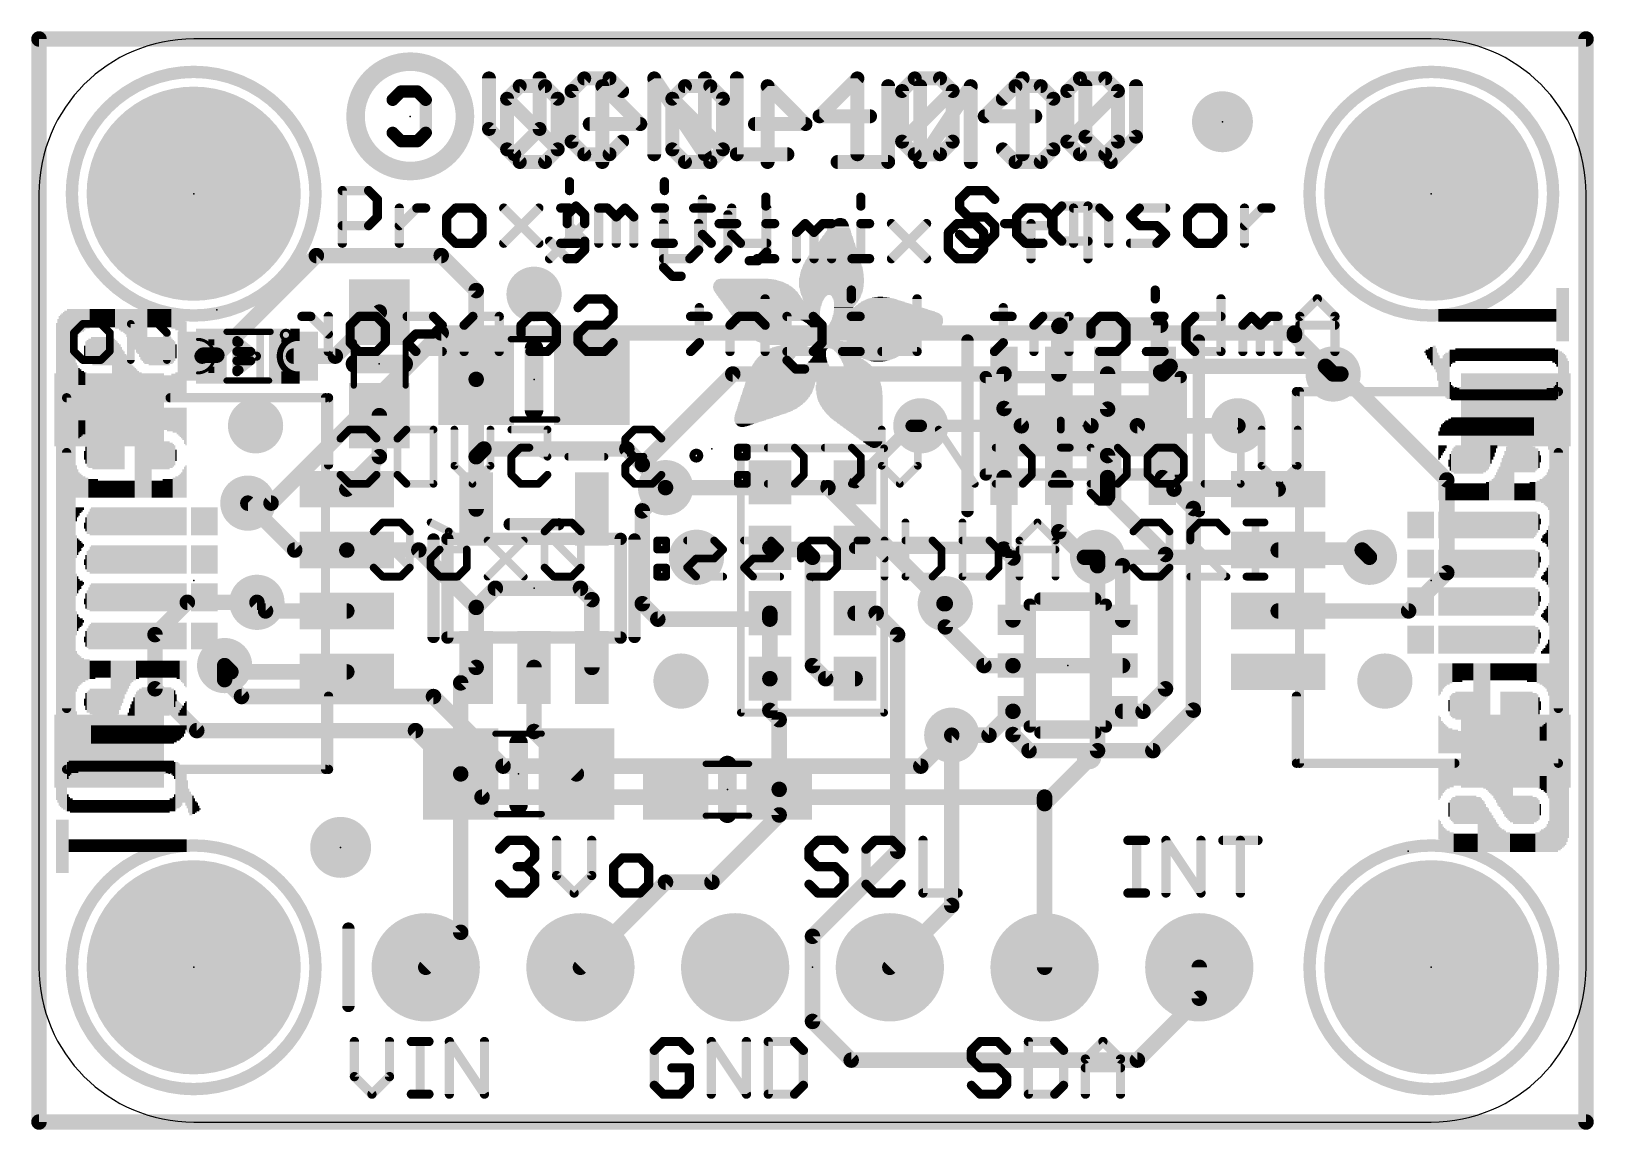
# Model space of a CAD drawing. Extents: x -0.1 to 25.5, y -0.1 to 17.9.
import ezdxf

# ---------------------------------------------------------------- set-up
doc = ezdxf.new("R2010")
doc.units = 0
for name, color, linetype in [('1', 12, 'CONTINUOUS'), ('16', 5, 'CONTINUOUS'), ('17', 110, 'CONTINUOUS'), ('18', 110, 'CONTINUOUS'), ('20', 53, 'CONTINUOUS'), ('21', 40, 'CONTINUOUS'), ('22', 6, 'CONTINUOUS'), ('23', 40, 'CONTINUOUS'), ('24', 6, 'CONTINUOUS'), ('51', 253, 'CONTINUOUS')]:
    doc.layers.add(name, color=color, linetype=linetype)

# ---------------------------------------------------------------- blocks, each defined once
blk = doc.blocks.new('RECT')
blk.add_solid([(-0.5, -0.5), (0.5, -0.5), (-0.5, 0.5), (0.5, 0.5)])
blk = doc.blocks.new('PIE')
at = {"const_width": 0.5}
blk.add_lwpolyline([(0, -0.25, 1), (0, 0.25, 1), (0, -0.25)], format="xyb", dxfattribs=at)
blk = doc.blocks.new('ROUNDP')
at = {"const_width": 0.5}
blk.add_lwpolyline([(0, -0.25, 1), (0, 0.25, 1), (0, -0.25)], format="xyb", dxfattribs=at)
blk = doc.blocks.new('ROUNDV')
at = {"const_width": 0.5}
blk.add_lwpolyline([(0, -0.25, 1), (0, 0.25, 1), (0, -0.25)], format="xyb", dxfattribs=at)

msp = doc.modelspace()

# ---------------------------------------------------------------- linework, layer by layer
at = {"layer": '1'}
for points, const_width in [([(0, 17.78), (25.4, 17.78)], 0.254), ([(0, 0), (0, 17.78)], 0.254), ([(25.4, 17.78), (25.4, 0)], 0.254), ([(2.9197, 12.589), (4.5547, 14.224)], 0.254), ([(4.5547, 14.224), (6.604, 14.224)], 0.254), ([(6.604, 14.224), (7.178, 13.65)], 0.254), ([(7.178, 13.65), (7.178, 12.192)], 0.254), ([(4.865, 12.573), (5.588, 13.296)], 0.254), ([(16.745, 13.062), (16.764, 13.081)], 0.254), ([(16.745, 12.28), (16.745, 13.062)], 0.254), ([(16.764, 13.081), (18.415, 13.081)], 0.254), ([(18.415, 13.081), (18.415, 12.31)], 0.254), ([(2.679, 12.573), (2.695, 12.589)], 0.254), ([(2.695, 12.589), (2.9197, 12.589)], 0.254), ([(4.179, 12.573), (4.865, 12.573)], 0.254), ([(7.178, 12.192), (7.178, 10.922)], 0.254), ([(11.391, 12.28), (9.906, 10.795)], 0.254), ([(15.845, 12.28), (11.391, 12.28)], 0.254), ([(15.845, 11.714), (15.845, 12.28)], 0.254), ([(17.545, 12.28), (17.545, 11.703)], 0.254), ([(18.415, 12.31), (18.445, 12.28)], 0.254), ([(18.445, 12.28), (18.572, 12.407)], 0.254), ([(21.121, 12.407), (18.572, 12.407)], 0.254), ([(21.248, 12.28), (21.121, 12.407)], 0.254), ([(21.375, 12.28), (21.248, 12.28)], 0.254), ([(23.114, 10.541), (21.375, 12.28)], 0.254), ([(16.129, 11.43), (15.845, 11.714)], 0.254), ([(17.545, 11.703), (17.272, 11.43)], 0.254), ([(5.588, 11.596), (5.588, 10.924)], 0.254), ([(17.272, 11.43), (16.129, 11.43)], 0.254), ([(17.545, 10.941), (18.034, 11.43)], 0.254), ([(18.034, 11.43), (19.685, 11.43)], 0.254), ([(13.4, 10.5025), (14.3275, 11.43)], 0.2032), ([(14.3275, 11.43), (14.478, 11.43)], 0.2032), ([(5.588, 10.924), (5.054, 10.39)], 0.254), ([(7.178, 10.922), (7.305, 11.049)], 0.254), ([(7.178, 10.922), (7.178, 10.0631)], 0.254), ([(7.305, 11.049), (9.652, 11.049)], 0.254), ([(9.652, 11.049), (9.906, 10.795)], 0.254), ([(17.545, 10.58), (17.545, 10.941)], 0.254), ([(9.906, 10.795), (10.287, 10.414)], 0.254), ([(10.287, 10.414), (9.906, 10.033)], 0.254), ([(15.845, 9.405), (15.845, 10.58)], 0.254), ([(16.745, 10.58), (16.745, 9.691)], 0.254), ([(17.545, 10.58), (17.545, 10.268)], 0.254), ([(18.635, 10.39), (18.445, 10.58)], 0.254), ([(18.445, 10.58), (18.953, 10.072)], 0.254), ([(23.114, 9.017), (23.114, 10.541)], 0.254), ([(4.199, 9.39), (3.429, 10.16)], 0.254), ([(17.545, 10.268), (18.4958, 9.3172)], 0.254), ([(20.346, 10.39), (18.635, 10.39)], 0.254), ([(9.906, 10.033), (9.906, 8.509)], 0.254), ([(18.953, 10.072), (18.953, 6.761)], 0.254), ([(17.165, 9.271), (16.745, 9.691)], 0.254), ([(5.054, 9.39), (4.199, 9.39)], 0.254), ([(5.054, 9.39), (6.236, 9.39)], 0.254), ([(6.236, 9.39), (7.178, 8.448)], 0.254), ([(12, 9.4275), (12.0295, 9.398)], 0.254), ([(12.0295, 9.398), (12.573, 9.398)], 0.254), ([(12.573, 9.398), (12.7, 9.271)], 0.254), ([(13.4, 9.4275), (15.8225, 9.4275)], 0.2032), ([(15.991, 9.259), (15.845, 9.405)], 0.254), ([(15.8225, 9.4275), (15.845, 9.405)], 0.2032), ([(20.346, 9.39), (21.725, 9.39)], 0.254), ([(21.725, 9.39), (21.844, 9.271)], 0.254), ([(12.7, 9.271), (12.7, 7.493)], 0.254), ([(15.991, 8.243), (15.991, 9.259)], 0.254), ([(17.165, 9.271), (17.38, 9.271)], 0.254), ([(17.38, 9.271), (17.38, 9.132)], 0.254), ([(17.791, 9.132), (17.38, 9.132)], 0.254), ([(17.791, 9.132), (17.791, 8.243)], 0.254), ([(18.4958, 9.3172), (18.4958, 7.112)], 0.254), ([(22.487, 8.39), (23.114, 9.017)], 0.254), ([(7.493, 8.763), (7.178, 8.448)], 0.254), ([(8.89, 8.763), (7.493, 8.763)], 0.254), ([(9.078, 8.575), (8.89, 8.763)], 0.254), ([(3.7202, 8.39), (3.5786, 8.5316)], 0.254), ([(5.054, 8.39), (3.7202, 8.39)], 0.254), ([(7.178, 8.448), (7.178, 7.4629)], 0.254), ([(9.078, 7.4629), (9.078, 8.575)], 0.254), ([(9.906, 8.509), (10.16, 8.255)], 0.254), ([(12, 8.3525), (12, 8.255)], 0.254), ([(13.4, 8.3525), (13.7455, 8.3525)], 0.254), ([(13.7455, 8.3525), (14.097, 8.001)], 0.254), ([(14.8804, 8.128), (14.8804, 8.509)], 0.254), ([(20.346, 8.39), (22.487, 8.39)], 0.254), ([(10.16, 8.255), (12, 8.255)], 0.254), ([(12, 8.255), (12, 7.2775)], 0.254), ([(15.5154, 7.493), (14.8804, 8.128)], 0.254), ([(14.097, 8.001), (14.097, 4.445)], 0.254), ([(3.151, 7.39), (3.048, 7.493)], 0.254), ([(5.054, 7.39), (3.151, 7.39)], 0.254), ([(7.178, 7.4629), (6.924, 7.2089)], 0.254), ([(8.128, 7.4629), (8.128, 6.411)], 0.254), ([(12.7, 7.493), (12.9155, 7.2775)], 0.254), ([(15.991, 7.493), (15.5154, 7.493)], 0.254), ([(15.991, 7.493), (17.791, 7.493)], 0.254), ([(6.924, 7.2089), (6.924, 5.715)], 0.254), ([(12, 7.2775), (12, 6.757)], 0.254), ([(12.9155, 7.2775), (13.4, 7.2775)], 0.254), ([(18.4958, 7.112), (18.1268, 6.743)], 0.254), ([(12.153, 6.604), (12, 6.757)], 0.254), ([(12.153, 6.604), (12.153, 5.461)], 0.254), ([(15.991, 6.743), (15.598, 6.35)], 0.254), ([(15.991, 6.743), (15.9905, 6.7425)], 0.254), ([(15.9905, 6.3615), (15.9905, 6.7425)], 0.254), ([(17.791, 6.743), (18.1268, 6.743)], 0.254), ([(18.953, 6.761), (18.288, 6.096)], 0.254), ([(8.824, 5.715), (8.128, 6.411)], 0.254), ([(15.598, 6.35), (14.986, 6.35)], 0.254), ([(14.986, 6.35), (14.986, 3.556)], 0.254), ([(16.256, 6.096), (15.9905, 6.3615)], 0.254), ([(18.288, 6.096), (16.256, 6.096)], 0.254), ([(6.924, 5.715), (6.924, 3.114)], 0.254), ([(12.153, 5.041), (12.153, 5.461)], 0.254), ([(11.049, 3.937), (12.153, 5.041)], 0.254), ([(14.097, 4.445), (12.7, 3.048)], 0.254), ([(8.89, 2.54), (10.287, 3.937)], 0.254), ([(10.287, 3.937), (11.049, 3.937)], 0.254), ([(14.986, 3.556), (13.97, 2.54)], 0.254), ([(6.35, 2.54), (6.924, 3.114)], 0.254), ([(12.7, 3.048), (12.7, 1.651)], 0.254), ([(19.05, 2.032), (19.05, 2.54)], 0.254), ([(18.034, 1.016), (19.05, 2.032)], 0.254), ([(12.7, 1.651), (13.335, 1.016)], 0.254), ([(13.335, 1.016), (18.034, 1.016)], 0.254), ([(25.4, 0), (0, 0)], 0.254)]:
    msp.add_lwpolyline(points, dxfattribs=dict(at, const_width=const_width))
for points, const_width in [([(0, 17.8435, 1), (0, 17.7165)], 0.127), ([(0.0635, 17.78, 1), (-0.0635, 17.78)], 0.127), ([(25.4635, 17.78, 1), (25.3365, 17.78)], 0.127), ([(25.4, 17.7165, 1), (25.4, 17.8435)], 0.127), ([(4.5547, 14.2875, 1), (4.5547, 14.1605)], 0.127), ([(4.5996, 14.1791, 1), (4.5098, 14.2689)], 0.127), ([(6.6489, 14.2689, 1), (6.5591, 14.1791)], 0.127), ([(6.604, 14.1605, 1), (6.604, 14.2875)], 0.127), ([(7.2415, 13.65, 1), (7.1145, 13.65)], 0.127), ([(7.1331, 13.6051, 1), (7.2229, 13.6949)], 0.127), ([(5.6329, 13.2511, 1), (5.5431, 13.3409)], 0.127), ([(16.8085, 13.062, 1), (16.6815, 13.062)], 0.127), ([(16.7001, 13.1069, 1), (16.7899, 13.0171)], 0.127), ([(16.764, 13.1445, 1), (16.764, 13.0175)], 0.127), ([(16.8089, 13.0361, 1), (16.7191, 13.1259)], 0.127), ([(18.4785, 13.081, 1), (18.3515, 13.081)], 0.127), ([(18.415, 13.0175, 1), (18.415, 13.1445)], 0.127), ([(2.6341, 12.6179, 1), (2.7239, 12.5281)], 0.127), ([(2.695, 12.6525, 1), (2.695, 12.5255)], 0.127), ([(2.7399, 12.5441, 1), (2.6501, 12.6339)], 0.127), ([(2.8748, 12.6339, 1), (2.9646, 12.5441)], 0.127), ([(2.9197, 12.5255, 1), (2.9197, 12.6525)], 0.127), ([(4.179, 12.6365, 1), (4.179, 12.5095)], 0.127), ([(4.8201, 12.6179, 1), (4.9099, 12.5281)], 0.127), ([(4.865, 12.5095, 1), (4.865, 12.6365)], 0.127), ([(7.2415, 12.192, 1), (7.1145, 12.192)], 0.127), ([(11.391, 12.3435, 1), (11.391, 12.2165)], 0.127), ([(11.4359, 12.2351, 1), (11.3461, 12.3249)], 0.127), ([(15.9085, 12.28, 1), (15.7815, 12.28)], 0.127), ([(15.845, 12.2165, 1), (15.845, 12.3435)], 0.127), ([(16.6815, 12.28, 1), (16.8085, 12.28)], 0.127), ([(17.6085, 12.28, 1), (17.4815, 12.28)], 0.127), ([(18.4599, 12.3549, 1), (18.3701, 12.2651)], 0.127), ([(18.3515, 12.31, 1), (18.4785, 12.31)], 0.127), ([(18.4001, 12.3249, 1), (18.4899, 12.2351)], 0.127), ([(18.4001, 12.2351, 1), (18.4899, 12.3249)], 0.127), ([(18.572, 12.4705, 1), (18.572, 12.3435)], 0.127), ([(18.6169, 12.3621, 1), (18.5271, 12.4519)], 0.127), ([(21.1659, 12.4519, 1), (21.0761, 12.3621)], 0.127), ([(21.121, 12.3435, 1), (21.121, 12.4705)], 0.127), ([(21.248, 12.3435, 1), (21.248, 12.2165)], 0.127), ([(21.2031, 12.2351, 1), (21.2929, 12.3249)], 0.127), ([(21.4199, 12.3249, 1), (21.3301, 12.2351)], 0.127), ([(21.375, 12.2165, 1), (21.375, 12.3435)], 0.127), ([(7.1145, 12.192, 1), (7.2415, 12.192)], 0.127), ([(15.8899, 11.7589, 1), (15.8001, 11.6691)], 0.127), ([(17.5899, 11.6581, 1), (17.5001, 11.7479)], 0.127), ([(5.6515, 11.596, 1), (5.5245, 11.596)], 0.127), ([(15.7815, 11.714, 1), (15.9085, 11.714)], 0.127), ([(16.129, 11.4935, 1), (16.129, 11.3665)], 0.127), ([(17.272, 11.3665, 1), (17.272, 11.4935)], 0.127), ([(17.4815, 11.703, 1), (17.6085, 11.703)], 0.127), ([(18.034, 11.4935, 1), (18.034, 11.3665)], 0.127), ([(18.0789, 11.3851, 1), (17.9891, 11.4749)], 0.127), ([(19.685, 11.3665, 1), (19.685, 11.4935)], 0.127), ([(14.3275, 11.4808, 1), (14.3275, 11.3792)], 0.1016), ([(14.3634, 11.3941, 1), (14.2916, 11.4659)], 0.1016), ([(14.478, 11.3792, 1), (14.478, 11.4808)], 0.1016), ([(16.0841, 11.3851, 1), (16.1739, 11.4749)], 0.127), ([(17.2271, 11.4749, 1), (17.3169, 11.3851)], 0.127), ([(5.6329, 10.8791, 1), (5.5431, 10.9689)], 0.127), ([(7.2415, 10.922, 1), (7.1145, 10.922)], 0.127), ([(7.305, 11.1125, 1), (7.305, 10.9855)], 0.127), ([(7.3499, 11.0041, 1), (7.2601, 11.0939)], 0.127), ([(9.6969, 11.0939, 1), (9.6071, 11.0041)], 0.127), ([(9.652, 10.9855, 1), (9.652, 11.1125)], 0.127), ([(17.6085, 10.941, 1), (17.4815, 10.941)], 0.127), ([(17.5001, 10.9859, 1), (17.5899, 10.8961)], 0.127), ([(5.5245, 10.924, 1), (5.6515, 10.924)], 0.127), ([(7.1331, 10.9669, 1), (7.2229, 10.8771)], 0.127), ([(7.1145, 10.922, 1), (7.2415, 10.922)], 0.127), ([(9.9509, 10.8399, 1), (9.8611, 10.7501)], 0.127), ([(9.8611, 10.8399, 1), (9.9509, 10.7501)], 0.127), ([(9.8611, 10.7501, 1), (9.9509, 10.8399)], 0.127), ([(10.3319, 10.3691, 1), (10.2421, 10.4589)], 0.127), ([(10.2421, 10.3691, 1), (10.3319, 10.4589)], 0.127), ([(13.3641, 10.5384, 1), (13.4359, 10.4666)], 0.1016), ([(15.9085, 10.58, 1), (15.7815, 10.58)], 0.127), ([(16.8085, 10.58, 1), (16.6815, 10.58)], 0.127), ([(17.6085, 10.58, 1), (17.4815, 10.58)], 0.127), ([(17.4815, 10.58, 1), (17.6085, 10.58)], 0.127), ([(18.4899, 10.6249, 1), (18.4001, 10.5351)], 0.127), ([(18.4899, 10.6249, 1), (18.4001, 10.5351)], 0.127), ([(23.1775, 10.541, 1), (23.0505, 10.541)], 0.127), ([(23.0691, 10.4961, 1), (23.1589, 10.5859)], 0.127), ([(3.4739, 10.2049, 1), (3.3841, 10.1151)], 0.127), ([(5.0091, 10.4349, 1), (5.0989, 10.3451)], 0.127), ([(17.5899, 10.3129, 1), (17.5001, 10.2231)], 0.127), ([(17.4815, 10.268, 1), (17.6085, 10.268)], 0.127), ([(18.635, 10.4535, 1), (18.635, 10.3265)], 0.127), ([(18.5901, 10.3451, 1), (18.6799, 10.4349)], 0.127), ([(20.346, 10.3265, 1), (20.346, 10.4535)], 0.127), ([(7.1145, 10.0631, 1), (7.2415, 10.0631)], 0.127), ([(9.9695, 10.033, 1), (9.8425, 10.033)], 0.127), ([(9.8611, 10.0779, 1), (9.9509, 9.9881)], 0.127), ([(19.0165, 10.072, 1), (18.8895, 10.072)], 0.127), ([(18.9081, 10.0271, 1), (18.9979, 10.1169)], 0.127), ([(16.7899, 9.7359, 1), (16.7001, 9.6461)], 0.127), ([(16.6815, 9.691, 1), (16.8085, 9.691)], 0.127), ([(4.199, 9.4535, 1), (4.199, 9.3265)], 0.127), ([(4.1541, 9.3451, 1), (4.2439, 9.4349)], 0.127), ([(5.054, 9.4535, 1), (5.054, 9.3265)], 0.127), ([(5.054, 9.3265, 1), (5.054, 9.4535)], 0.127), ([(6.2809, 9.4349, 1), (6.1911, 9.3451)], 0.127), ([(6.236, 9.3265, 1), (6.236, 9.4535)], 0.127), ([(12.0449, 9.4724, 1), (11.9551, 9.3826)], 0.127), ([(12.0295, 9.4615, 1), (12.0295, 9.3345)], 0.127), ([(11.9846, 9.3531, 1), (12.0744, 9.4429)], 0.127), ([(12.6179, 9.4429, 1), (12.5281, 9.3531)], 0.127), ([(12.573, 9.3345, 1), (12.573, 9.4615)], 0.127), ([(13.4, 9.4783, 1), (13.4, 9.3767)], 0.1016), ([(15.8899, 9.4499, 1), (15.8001, 9.3601)], 0.127), ([(15.8584, 9.4634, 1), (15.7866, 9.3916)], 0.1016), ([(15.8225, 9.3767, 1), (15.8225, 9.4783)], 0.1016), ([(20.346, 9.4535, 1), (20.346, 9.3265)], 0.127), ([(21.7699, 9.4349, 1), (21.6801, 9.3451)], 0.127), ([(21.725, 9.3265, 1), (21.725, 9.4535)], 0.127), ([(12.7635, 9.271, 1), (12.6365, 9.271)], 0.127), ([(12.6551, 9.2261, 1), (12.7449, 9.3159)], 0.127), ([(15.7815, 9.405, 1), (15.9085, 9.405)], 0.127), ([(15.8091, 9.3691, 1), (15.8809, 9.4409)], 0.1016), ([(16.0545, 9.259, 1), (15.9275, 9.259)], 0.127), ([(15.9461, 9.2141, 1), (16.0359, 9.3039)], 0.127), ([(17.165, 9.3345, 1), (17.165, 9.2075)], 0.127), ([(17.1201, 9.2261, 1), (17.2099, 9.3159)], 0.127), ([(17.4435, 9.271, 1), (17.3165, 9.271)], 0.127), ([(17.38, 9.1955, 1), (17.38, 9.0685)], 0.127), ([(17.38, 9.2075, 1), (17.38, 9.3345)], 0.127), ([(17.8545, 9.132, 1), (17.7275, 9.132)], 0.127), ([(17.791, 9.0685, 1), (17.791, 9.1955)], 0.127), ([(18.5593, 9.3172, 1), (18.4323, 9.3172)], 0.127), ([(18.4509, 9.2723, 1), (18.5407, 9.3621)], 0.127), ([(21.7991, 9.2261, 1), (21.8889, 9.3159)], 0.127), ([(17.3165, 9.132, 1), (17.4435, 9.132)], 0.127), ([(23.0505, 9.017, 1), (23.1775, 9.017)], 0.127), ([(23.1589, 8.9721, 1), (23.0691, 9.0619)], 0.127), ([(7.493, 8.8265, 1), (7.493, 8.6995)], 0.127), ([(7.5379, 8.7181, 1), (7.4481, 8.8079)], 0.127), ([(8.9349, 8.8079, 1), (8.8451, 8.7181)], 0.127), ([(8.89, 8.6995, 1), (8.89, 8.8265)], 0.127), ([(3.6235, 8.5765, 1), (3.5337, 8.4867)], 0.127), ([(3.7202, 8.4535, 1), (3.7202, 8.3265)], 0.127), ([(3.6753, 8.3451, 1), (3.7651, 8.4349)], 0.127), ([(5.054, 8.3265, 1), (5.054, 8.4535)], 0.127), ([(7.2415, 8.448, 1), (7.1145, 8.448)], 0.127), ([(7.1331, 8.4929, 1), (7.2229, 8.4031)], 0.127), ([(7.1331, 8.4031, 1), (7.2229, 8.4929)], 0.127), ([(9.1415, 8.575, 1), (9.0145, 8.575)], 0.127), ([(9.0331, 8.5301, 1), (9.1229, 8.6199)], 0.127), ([(9.9509, 8.5539, 1), (9.8611, 8.4641)], 0.127), ([(9.8425, 8.509, 1), (9.9695, 8.509)], 0.127), ([(12.0635, 8.3525, 1), (11.9365, 8.3525)], 0.127), ([(13.4, 8.416, 1), (13.4, 8.289)], 0.127), ([(13.7904, 8.3974, 1), (13.7006, 8.3076)], 0.127), ([(13.7455, 8.289, 1), (13.7455, 8.416)], 0.127), ([(14.9439, 8.509, 1), (14.8169, 8.509)], 0.127), ([(20.346, 8.4535, 1), (20.346, 8.3265)], 0.127), ([(22.4421, 8.4349, 1), (22.5319, 8.3451)], 0.127), ([(22.487, 8.3265, 1), (22.487, 8.4535)], 0.127), ([(10.16, 8.3185, 1), (10.16, 8.1915)], 0.127), ([(10.1151, 8.2101, 1), (10.2049, 8.2999)], 0.127), ([(12.0635, 8.255, 1), (11.9365, 8.255)], 0.127), ([(11.9365, 8.255, 1), (12.0635, 8.255)], 0.127), ([(12, 8.1915, 1), (12, 8.3185)], 0.127), ([(14.9253, 8.1729, 1), (14.8355, 8.0831)], 0.127), ([(15.9275, 8.243, 1), (16.0545, 8.243)], 0.127), ([(17.7275, 8.243, 1), (17.8545, 8.243)], 0.127), ([(14.1605, 8.001, 1), (14.0335, 8.001)], 0.127), ([(14.0521, 7.9561, 1), (14.1419, 8.0459)], 0.127), ([(14.8169, 8.128, 1), (14.9439, 8.128)], 0.127), ([(3.0929, 7.5379, 1), (3.0031, 7.4481)], 0.127), ([(3.151, 7.4535, 1), (3.151, 7.3265)], 0.127), ([(3.1061, 7.3451, 1), (3.1959, 7.4349)], 0.127), ([(5.054, 7.3265, 1), (5.054, 7.4535)], 0.127), ([(7.1145, 7.4629, 1), (7.2415, 7.4629)], 0.127), ([(7.2229, 7.418, 1), (7.1331, 7.5078)], 0.127), ([(8.1915, 7.4629, 1), (8.0645, 7.4629)], 0.127), ([(9.0145, 7.4629, 1), (9.1415, 7.4629)], 0.127), ([(12.7449, 7.5379, 1), (12.6551, 7.4481)], 0.127), ([(12.6365, 7.493, 1), (12.7635, 7.493)], 0.127), ([(15.5154, 7.5565, 1), (15.5154, 7.4295)], 0.127), ([(15.4705, 7.4481, 1), (15.5603, 7.5379)], 0.127), ([(15.991, 7.5565, 1), (15.991, 7.4295)], 0.127), ([(15.991, 7.4295, 1), (15.991, 7.5565)], 0.127), ([(17.791, 7.4295, 1), (17.791, 7.5565)], 0.127), ([(6.9875, 7.2089, 1), (6.8605, 7.2089)], 0.127), ([(6.8791, 7.2538, 1), (6.9689, 7.164)], 0.127), ([(12.0635, 7.2775, 1), (11.9365, 7.2775)], 0.127), ([(11.9365, 7.2775, 1), (12.0635, 7.2775)], 0.127), ([(12.9155, 7.341, 1), (12.9155, 7.214)], 0.127), ([(12.8706, 7.2326, 1), (12.9604, 7.3224)], 0.127), ([(13.4, 7.214, 1), (13.4, 7.341)], 0.127), ([(18.5407, 7.0671, 1), (18.4509, 7.1569)], 0.127), ([(18.4323, 7.112, 1), (18.5593, 7.112)], 0.127), ([(12.0449, 6.8019, 1), (11.9551, 6.7121)], 0.127), ([(11.9365, 6.757, 1), (12.0635, 6.757)], 0.127), ([(12.2165, 6.604, 1), (12.0895, 6.604)], 0.127), ([(12.1081, 6.5591, 1), (12.1979, 6.6489)], 0.127), ([(16.054, 6.7425, 1), (15.927, 6.7425)], 0.127), ([(15.9456, 6.7874, 1), (16.0354, 6.6976)], 0.127), ([(16.0359, 6.6981, 1), (15.9461, 6.7879)], 0.127), ([(16.0359, 6.6981, 1), (15.9461, 6.7879)], 0.127), ([(17.791, 6.8065, 1), (17.791, 6.6795)], 0.127), ([(18.0819, 6.7879, 1), (18.1717, 6.6981)], 0.127), ([(18.1268, 6.6795, 1), (18.1268, 6.8065)], 0.127), ([(18.8895, 6.761, 1), (19.0165, 6.761)], 0.127), ([(18.9979, 6.7161, 1), (18.9081, 6.8059)], 0.127), ([(8.1729, 6.4559, 1), (8.0831, 6.3661)], 0.127), ([(8.0645, 6.411, 1), (8.1915, 6.411)], 0.127), ([(14.986, 6.4135, 1), (14.986, 6.2865)], 0.127), ([(15.0495, 6.35, 1), (14.9225, 6.35)], 0.127), ([(15.5531, 6.3949, 1), (15.6429, 6.3051)], 0.127), ([(15.598, 6.2865, 1), (15.598, 6.4135)], 0.127), ([(16.0354, 6.4064, 1), (15.9456, 6.3166)], 0.127), ([(15.927, 6.3615, 1), (16.054, 6.3615)], 0.127), ([(16.256, 6.1595, 1), (16.256, 6.0325)], 0.127), ([(16.2111, 6.0511, 1), (16.3009, 6.1409)], 0.127), ([(18.2431, 6.1409, 1), (18.3329, 6.0511)], 0.127), ([(18.288, 6.0325, 1), (18.288, 6.1595)], 0.127), ([(6.9875, 5.715, 1), (6.8605, 5.715)], 0.127), ([(6.8605, 5.715, 1), (6.9875, 5.715)], 0.127), ([(8.7791, 5.6701, 1), (8.8689, 5.7599)], 0.127), ([(12.2165, 5.461, 1), (12.0895, 5.461)], 0.127), ([(12.0895, 5.461, 1), (12.2165, 5.461)], 0.127), ([(12.1979, 4.9961, 1), (12.1081, 5.0859)], 0.127), ([(12.0895, 5.041, 1), (12.2165, 5.041)], 0.127), ([(14.0335, 4.445, 1), (14.1605, 4.445)], 0.127), ([(14.1419, 4.4001, 1), (14.0521, 4.4899)], 0.127), ([(10.287, 4.0005, 1), (10.287, 3.8735)], 0.127), ([(10.3319, 3.8921, 1), (10.2421, 3.9819)], 0.127), ([(11.0041, 3.9819, 1), (11.0939, 3.8921)], 0.127), ([(11.049, 3.8735, 1), (11.049, 4.0005)], 0.127), ([(14.9225, 3.556, 1), (15.0495, 3.556)], 0.127), ([(15.0309, 3.5111, 1), (14.9411, 3.6009)], 0.127), ([(6.8605, 3.114, 1), (6.9875, 3.114)], 0.127), ([(6.9689, 3.0691, 1), (6.8791, 3.1589)], 0.127), ([(12.7635, 3.048, 1), (12.6365, 3.048)], 0.127), ([(12.6551, 3.0929, 1), (12.7449, 3.0031)], 0.127), ([(6.3051, 2.5849, 1), (6.3949, 2.4951)], 0.127), ([(8.8451, 2.5849, 1), (8.9349, 2.4951)], 0.127), ([(13.9251, 2.5849, 1), (14.0149, 2.4951)], 0.127), ([(19.1135, 2.54, 1), (18.9865, 2.54)], 0.127), ([(18.9865, 2.032, 1), (19.1135, 2.032)], 0.127), ([(19.0949, 1.9871, 1), (19.0051, 2.0769)], 0.127), ([(12.7449, 1.6959, 1), (12.6551, 1.6061)], 0.127), ([(12.6365, 1.651, 1), (12.7635, 1.651)], 0.127), ([(13.335, 1.0795, 1), (13.335, 0.9525)], 0.127), ([(13.2901, 0.9711, 1), (13.3799, 1.0609)], 0.127), ([(17.9891, 1.0609, 1), (18.0789, 0.9711)], 0.127), ([(18.034, 0.9525, 1), (18.034, 1.0795)], 0.127), ([(0, 0.0635, 1), (0, -0.0635)], 0.127), ([(-0.0635, 0, 1), (0.0635, 0)], 0.127), ([(25.3365, 0, 1), (25.4635, 0)], 0.127), ([(25.4, -0.0635, 1), (25.4, 0.0635)], 0.127)]:
    msp.add_lwpolyline(points, format="xyb", dxfattribs=dict(at, const_width=const_width))
at = {"layer": '16'}
for points, const_width in [([(0, 17.78), (25.4, 17.78)], 0.254), ([(0, 0), (0, 17.78)], 0.254), ([(25.4, 17.78), (25.4, 0)], 0.254), ([(6.604, 12.954), (3.81, 10.16)], 0.254), ([(20.613, 12.954), (6.604, 12.954)], 0.254), ([(20.613, 12.954), (20.613, 12.915)], 0.254), ([(21.248, 12.28), (20.613, 12.915)], 0.254), ([(14.478, 11.43), (19.685, 11.43)], 0.2032), ([(12.954, 10.414), (10.287, 10.414)], 0.254), ([(14.859, 8.509), (12.954, 10.414)], 0.254), ([(3.81, 10.16), (3.429, 10.16)], 0.254), ([(21.844, 9.271), (17.38, 9.271)], 0.254), ([(17.38, 9.271), (17.38, 6.096)], 0.254), ([(2.4356, 8.5316), (1.905, 8.001)], 0.254), ([(3.5786, 8.5316), (2.4356, 8.5316)], 0.254), ([(14.8804, 8.509), (14.859, 8.509)], 0.254), ([(1.905, 8.001), (1.905, 7.112)], 0.254), ([(3.048, 7.493), (3.048, 7.2622)], 0.254), ([(1.905, 7.112), (2.5908, 6.4262)], 0.254), ([(3.3252, 6.985), (3.048, 7.2622)], 0.254), ([(6.477, 6.985), (3.3252, 6.985)], 0.254), ([(7.62, 5.842), (6.477, 6.985)], 0.254), ([(2.5908, 6.4262), (6.1819, 6.4262)], 0.254), ([(6.1819, 6.4262), (7.2741, 5.334)], 0.254), ([(14.478, 5.842), (14.986, 6.35)], 0.254), ([(17.38, 6.096), (16.51, 5.226)], 0.254), ([(14.478, 5.842), (7.62, 5.842)], 0.254), ([(7.2741, 5.334), (16.51, 5.334)], 0.254), ([(16.51, 5.334), (16.51, 5.226)], 0.254), ([(16.51, 5.226), (16.51, 2.54)], 0.254), ([(25.4, 0), (0, 0)], 0.254)]:
    msp.add_lwpolyline(points, dxfattribs=dict(at, const_width=const_width))
for points, const_width in [([(0, 17.8435, 1), (0, 17.7165)], 0.127), ([(0.0635, 17.78, 1), (-0.0635, 17.78)], 0.127), ([(25.4635, 17.78, 1), (25.3365, 17.78)], 0.127), ([(25.4, 17.7165, 1), (25.4, 17.8435)], 0.127), ([(6.604, 13.0175, 1), (6.604, 12.8905)], 0.127), ([(6.6489, 12.9091, 1), (6.5591, 12.9989)], 0.127), ([(20.6765, 12.954, 1), (20.5495, 12.954)], 0.127), ([(20.6579, 12.9599, 1), (20.5681, 12.8701)], 0.127), ([(20.5495, 12.915, 1), (20.6765, 12.915)], 0.127), ([(20.613, 12.8905, 1), (20.613, 13.0175)], 0.127), ([(21.2031, 12.2351, 1), (21.2929, 12.3249)], 0.127), ([(14.478, 11.4808, 1), (14.478, 11.3792)], 0.1016), ([(19.685, 11.3792, 1), (19.685, 11.4808)], 0.1016), ([(10.287, 10.4775, 1), (10.287, 10.3505)], 0.127), ([(12.9989, 10.4589, 1), (12.9091, 10.3691)], 0.127), ([(12.954, 10.3505, 1), (12.954, 10.4775)], 0.127), ([(3.429, 10.2235, 1), (3.429, 10.0965)], 0.127), ([(3.7651, 10.2049, 1), (3.8549, 10.1151)], 0.127), ([(3.81, 10.0965, 1), (3.81, 10.2235)], 0.127), ([(17.38, 9.3345, 1), (17.38, 9.2075)], 0.127), ([(17.4435, 9.271, 1), (17.3165, 9.271)], 0.127), ([(21.844, 9.2075, 1), (21.844, 9.3345)], 0.127), ([(2.4356, 8.5951, 1), (2.4356, 8.4681)], 0.127), ([(2.4805, 8.4867, 1), (2.3907, 8.5765)], 0.127), ([(3.5786, 8.4681, 1), (3.5786, 8.5951)], 0.127), ([(14.859, 8.5725, 1), (14.859, 8.4455)], 0.127), ([(14.8141, 8.4641, 1), (14.9039, 8.5539)], 0.127), ([(14.8804, 8.4455, 1), (14.8804, 8.5725)], 0.127), ([(1.9685, 8.001, 1), (1.8415, 8.001)], 0.127), ([(1.8601, 8.0459, 1), (1.9499, 7.9561)], 0.127), ([(3.1115, 7.493, 1), (2.9845, 7.493)], 0.127), ([(1.9499, 7.1569, 1), (1.8601, 7.0671)], 0.127), ([(3.0929, 7.3071, 1), (3.0031, 7.2173)], 0.127), ([(2.9845, 7.2622, 1), (3.1115, 7.2622)], 0.127), ([(1.8415, 7.112, 1), (1.9685, 7.112)], 0.127), ([(3.3252, 7.0485, 1), (3.3252, 6.9215)], 0.127), ([(3.2803, 6.9401, 1), (3.3701, 7.0299)], 0.127), ([(6.5219, 7.0299, 1), (6.4321, 6.9401)], 0.127), ([(6.477, 6.9215, 1), (6.477, 7.0485)], 0.127), ([(2.5908, 6.4897, 1), (2.5908, 6.3627)], 0.127), ([(2.5459, 6.3813, 1), (2.6357, 6.4711)], 0.127), ([(6.2268, 6.4711, 1), (6.137, 6.3813)], 0.127), ([(6.1819, 6.3627, 1), (6.1819, 6.4897)], 0.127), ([(15.0309, 6.3051, 1), (14.9411, 6.3949)], 0.127), ([(17.3165, 6.096, 1), (17.4435, 6.096)], 0.127), ([(17.4249, 6.0511, 1), (17.3351, 6.1409)], 0.127), ([(7.62, 5.9055, 1), (7.62, 5.7785)], 0.127), ([(7.5751, 5.7971, 1), (7.6649, 5.8869)], 0.127), ([(14.4331, 5.8869, 1), (14.5229, 5.7971)], 0.127), ([(14.478, 5.7785, 1), (14.478, 5.9055)], 0.127), ([(7.2741, 5.3975, 1), (7.2741, 5.2705)], 0.127), ([(7.2292, 5.2891, 1), (7.319, 5.3789)], 0.127), ([(16.5735, 5.334, 1), (16.4465, 5.334)], 0.127), ([(16.51, 5.2705, 1), (16.51, 5.3975)], 0.127), ([(16.5735, 5.226, 1), (16.4465, 5.226)], 0.127), ([(16.4651, 5.2709, 1), (16.5549, 5.1811)], 0.127), ([(16.4465, 5.226, 1), (16.5735, 5.226)], 0.127), ([(16.4465, 2.54, 1), (16.5735, 2.54)], 0.127), ([(0, 0.0635, 1), (0, -0.0635)], 0.127), ([(-0.0635, 0, 1), (0.0635, 0)], 0.127), ([(25.3365, 0, 1), (25.4635, 0)], 0.127), ([(25.4, -0.0635, 1), (25.4, 0.0635)], 0.127)]:
    msp.add_lwpolyline(points, format="xyb", dxfattribs=dict(at, const_width=const_width))
at = {"layer": '20'}
for p, q in [((22.86, 17.78), (2.54, 17.78)), ((0, 15.24), (0, 2.54)), ((25.4, 2.54), (25.4, 15.24)), ((2.54, 0), (22.86, 0))]:
    msp.add_line(p, q, dxfattribs=at)
for centre, start, end in [((2.54, 15.24), 90, 180), ((22.86, 15.24), 0, 90), ((2.54, 2.54), 180, 270), ((22.86, 2.54), 270, 0)]:
    msp.add_arc(centre, 2.54, start, end, dxfattribs=at)
at = {"layer": '21'}
for points, const_width in [([(2.54, 13.24, 1), (2.54, 17.24, 1), (2.54, 13.24)], 0.2032), ([(7.4454, 17.1334, 1), (7.3311, 17.1334)], 0.1143), ([(8.2759, 17.1334, 1), (8.1616, 17.1334)], 0.1143), ([(8.9524, 17.1905, 1), (8.9524, 17.0762)], 0.1143), ([(8.9928, 17.093, 1), (8.912, 17.1738)], 0.1143), ([(9.408, 17.1738, 1), (9.3272, 17.093)], 0.1143), ([(9.3676, 17.0762, 1), (9.3676, 17.1905)], 0.1143), ([(10.1584, 17.1334, 1), (10.0441, 17.1334)], 0.1143), ([(10.1488, 17.1651, 1), (10.0537, 17.1017)], 0.1143), ([(10.9889, 17.1334, 1), (10.8746, 17.1334)], 0.1143), ([(11.5149, 17.1334, 1), (11.4006, 17.1334)], 0.1143), ([(13.4943, 17.1334, 1), (13.38, 17.1334)], 0.1143), ([(13.4775, 17.093, 1), (13.3967, 17.1738)], 0.1143), ([(14.3784, 17.1905, 1), (14.3784, 17.0762)], 0.1143), ([(14.4188, 17.093, 1), (14.338, 17.1738)], 0.1143), ([(14.834, 17.1738, 1), (14.7532, 17.093)], 0.1143), ([(14.7936, 17.0762, 1), (14.7936, 17.1905)], 0.1143), ([(16.2073, 17.1334, 1), (16.093, 17.1334)], 0.1143), ([(16.1905, 17.093, 1), (16.1097, 17.1738)], 0.1143), ([(17.0914, 17.1905, 1), (17.0914, 17.0762)], 0.1143), ([(17.1318, 17.093, 1), (17.051, 17.1738)], 0.1143), ([(17.5471, 17.1738, 1), (17.4662, 17.093)], 0.1143), ([(17.5066, 17.0762, 1), (17.5066, 17.1905)], 0.1143), ([(22.86, 13.24, 1), (22.86, 17.24, 1), (22.86, 13.24)], 0.2032), ([(8.8019, 16.9258, 1), (8.6876, 16.9258)], 0.1143), ([(8.7044, 16.9662, 1), (8.7852, 16.8853)], 0.1143), ([(9.5348, 16.8853, 1), (9.6156, 16.9662)], 0.1143), ([(14.228, 16.9258, 1), (14.1137, 16.9258)], 0.1143), ([(14.1304, 16.9662, 1), (14.2112, 16.8853)], 0.1143), ([(15.0584, 16.9258, 1), (14.9441, 16.9258)], 0.1143), ([(15.0417, 16.8853, 1), (14.9608, 16.9662)], 0.1143), ([(14.9608, 16.8853, 1), (15.0417, 16.9662)], 0.1143), ([(16.941, 16.9258, 1), (16.8267, 16.9258)], 0.1143), ([(16.8434, 16.9662, 1), (16.9242, 16.8853)], 0.1143), ([(17.7714, 16.9258, 1), (17.6571, 16.9258)], 0.1143), ([(17.7547, 16.8853, 1), (17.6738, 16.9662)], 0.1143), ([(17.6738, 16.8853, 1), (17.7547, 16.9662)], 0.1143), ([(12.8143, 16.5677, 1), (12.8143, 16.4534)], 0.1143), ([(12.7739, 16.5509, 1), (12.8547, 16.4701)], 0.1143), ([(13.6447, 16.4534, 1), (13.6447, 16.5677)], 0.1143), ([(15.5273, 16.5677, 1), (15.5273, 16.4534)], 0.1143), ([(15.4869, 16.5509, 1), (15.5677, 16.4701)], 0.1143), ([(16.3577, 16.4534, 1), (16.3577, 16.5677)], 0.1143), ([(7.4287, 16.3433, 1), (7.3479, 16.2625)], 0.1143), ([(7.3311, 16.3029, 1), (7.4454, 16.3029)], 0.1143), ([(8.1616, 16.3029, 1), (8.2759, 16.3029)], 0.1143), ([(8.2591, 16.2625, 1), (8.1783, 16.3433)], 0.1143), ([(8.7852, 16.1357, 1), (8.7044, 16.0549)], 0.1143), ([(9.6156, 16.0549, 1), (9.5348, 16.1357)], 0.1143), ([(14.2112, 16.1357, 1), (14.1304, 16.0549)], 0.1143), ([(14.1304, 16.1357, 1), (14.2112, 16.0549)], 0.1143), ([(15.0417, 16.0549, 1), (14.9608, 16.1357)], 0.1143), ([(16.9242, 16.1357, 1), (16.8434, 16.0549)], 0.1143), ([(16.8434, 16.1357, 1), (16.9242, 16.0549)], 0.1143), ([(17.7547, 16.0549, 1), (17.6738, 16.1357)], 0.1143), ([(7.7631, 15.9281, 1), (7.8439, 15.8473)], 0.1143), ([(7.7631, 15.8473, 1), (7.8439, 15.9281)], 0.1143), ([(8.6876, 16.0953, 1), (8.8019, 16.0953)], 0.1143), ([(8.9524, 15.9449, 1), (8.9524, 15.8306)], 0.1143), ([(8.912, 15.8473, 1), (8.9928, 15.9281)], 0.1143), ([(9.3272, 15.9281, 1), (9.408, 15.8473)], 0.1143), ([(9.3676, 15.8306, 1), (9.3676, 15.9449)], 0.1143), ([(10.0441, 15.8877, 1), (10.1584, 15.8877)], 0.1143), ([(10.8746, 15.8877, 1), (10.9889, 15.8877)], 0.1143), ([(10.8842, 15.856, 1), (10.9793, 15.9194)], 0.1143), ([(11.4578, 15.9449, 1), (11.4578, 15.8306)], 0.1143), ([(11.4006, 15.8877, 1), (11.5149, 15.8877)], 0.1143), ([(12.2882, 15.8306, 1), (12.2882, 15.9449)], 0.1143), ([(13.38, 15.8877, 1), (13.4943, 15.8877)], 0.1143), ([(14.1137, 16.0953, 1), (14.228, 16.0953)], 0.1143), ([(14.3784, 15.9449, 1), (14.3784, 15.8306)], 0.1143), ([(14.338, 15.8473, 1), (14.4188, 15.9281)], 0.1143), ([(14.7532, 15.9281, 1), (14.834, 15.8473)], 0.1143), ([(14.7936, 15.8306, 1), (14.7936, 15.9449)], 0.1143), ([(14.9441, 16.0953, 1), (15.0584, 16.0953)], 0.1143), ([(16.093, 15.8877, 1), (16.2073, 15.8877)], 0.1143), ([(16.8267, 16.0953, 1), (16.941, 16.0953)], 0.1143), ([(17.0914, 15.9449, 1), (17.0914, 15.8306)], 0.1143), ([(17.051, 15.8473, 1), (17.1318, 15.9281)], 0.1143), ([(17.4662, 15.9281, 1), (17.5471, 15.8473)], 0.1143), ([(17.5066, 15.8306, 1), (17.5066, 15.9449)], 0.1143), ([(17.6571, 16.0953, 1), (17.7714, 16.0953)], 0.1143), ([(8.7485, 15.4356, 1), (8.6723, 15.4356)], 0.0762), ([(10.3077, 15.4356, 1), (10.2315, 15.4356)], 0.0762), ([(5.0183, 15.2915, 1), (4.9421, 15.2915)], 0.0762), ([(4.9802, 15.3296, 1), (4.9802, 15.2534)], 0.0762), ([(5.4393, 15.3185, 1), (5.3854, 15.2646)], 0.0762), ([(5.4124, 15.2534, 1), (5.4124, 15.3296)], 0.0762), ([(5.5945, 15.1475, 1), (5.5183, 15.1475)], 0.0762), ([(5.5295, 15.1205, 1), (5.5834, 15.1744)], 0.0762), ([(8.6723, 15.2915, 1), (8.7485, 15.2915)], 0.0762), ([(10.2315, 15.2915, 1), (10.3077, 15.2915)], 0.0762), ([(10.9314, 15.1475, 1), (10.8552, 15.1475)], 0.0762), ([(15.088, 15.1744, 1), (15.1419, 15.1205)], 0.0762), ([(15.1531, 15.1475, 1), (15.0769, 15.1475)], 0.0762), ([(15.259, 15.3296, 1), (15.259, 15.2534)], 0.0762), ([(15.286, 15.2646, 1), (15.2321, 15.3185)], 0.0762), ([(15.5741, 15.3185, 1), (15.5202, 15.2646)], 0.0762), ([(15.5472, 15.2534, 1), (15.5472, 15.3296)], 0.0762), ([(15.6643, 15.1205, 1), (15.7182, 15.1744)], 0.0762), ([(5.5183, 14.8594, 1), (5.5945, 14.8594)], 0.0762), ([(5.5834, 14.8324, 1), (5.5295, 14.8863)], 0.0762), ([(5.9538, 15.0034, 1), (5.8776, 15.0034)], 0.0762), ([(6.2038, 15.0415, 1), (6.2038, 14.9653)], 0.0762), ([(6.2308, 14.9765, 1), (6.1769, 15.0304)], 0.0762), ([(6.3479, 14.9653, 1), (6.3479, 15.0415)], 0.0762), ([(6.7334, 14.8594, 1), (6.6572, 14.8594)], 0.0762), ([(6.6684, 14.8863, 1), (6.7223, 14.8324)], 0.0762), ([(6.8394, 15.0415, 1), (6.8394, 14.9653)], 0.0762), ([(6.8663, 14.9765, 1), (6.8124, 15.0304)], 0.0762), ([(7.1544, 15.0304, 1), (7.1005, 14.9765)], 0.0762), ([(7.1275, 14.9653, 1), (7.1275, 15.0415)], 0.0762), ([(7.3096, 14.8594, 1), (7.2334, 14.8594)], 0.0762), ([(7.2446, 14.8324, 1), (7.2985, 14.8863)], 0.0762), ([(7.6578, 15.0304, 1), (7.6039, 14.9765)], 0.0762), ([(8.234, 14.9765, 1), (8.1801, 15.0304)], 0.0762), ([(8.5664, 15.0415, 1), (8.5664, 14.9653)], 0.0762), ([(8.7485, 15.0034, 1), (8.6723, 15.0034)], 0.0762), ([(8.7104, 14.9653, 1), (8.7104, 15.0415)], 0.0762), ([(9.2281, 15.0034, 1), (9.1519, 15.0034)], 0.0762), ([(9.19, 15.0415, 1), (9.19, 14.9653)], 0.0762), ([(9.361, 15.0304, 1), (9.3072, 14.9765)], 0.0762), ([(9.3341, 14.9653, 1), (9.3341, 15.0415)], 0.0762), ([(9.4512, 14.8863, 1), (9.5051, 14.8324)], 0.0762), ([(9.5163, 14.8594, 1), (9.4401, 14.8594)], 0.0762), ([(9.4512, 14.8324, 1), (9.5051, 14.8863)], 0.0762), ([(9.6491, 15.0304, 1), (9.5953, 14.9765)], 0.0762), ([(9.6491, 14.9765, 1), (9.5953, 15.0304)], 0.0762), ([(9.8044, 14.8594, 1), (9.7282, 14.8594)], 0.0762), ([(9.7393, 14.8324, 1), (9.7932, 14.8863)], 0.0762), ([(10.1256, 15.0415, 1), (10.1256, 14.9653)], 0.0762), ([(10.3077, 15.0034, 1), (10.2315, 15.0034)], 0.0762), ([(10.2696, 14.9653, 1), (10.2696, 15.0415)], 0.0762), ([(10.7492, 15.0415, 1), (10.7492, 14.9653)], 0.0762), ([(11.0373, 14.9653, 1), (11.0373, 15.0415)], 0.0762), ([(11.411, 15.0034, 1), (11.3348, 15.0034)], 0.0762), ([(11.9872, 15.0034, 1), (11.911, 15.0034)], 0.0762), ([(15.1419, 15.0304, 1), (15.088, 14.9765)], 0.0762), ([(15.0769, 15.0034, 1), (15.1531, 15.0034)], 0.0762), ([(15.259, 14.8975, 1), (15.259, 14.8213)], 0.0762), ([(15.2321, 14.8324, 1), (15.286, 14.8863)], 0.0762), ([(15.5741, 14.8863, 1), (15.5202, 14.8324)], 0.0762), ([(15.5472, 14.8213, 1), (15.5472, 14.8975)], 0.0762), ([(16.0886, 14.8594, 1), (16.0124, 14.8594)], 0.0762), ([(16.0236, 14.8863, 1), (16.0774, 14.8324)], 0.0762), ([(16.1946, 15.0415, 1), (16.1946, 14.9653)], 0.0762), ([(16.2215, 14.9765, 1), (16.1676, 15.0304)], 0.0762), ([(16.5096, 15.0304, 1), (16.4557, 14.9765)], 0.0762), ([(16.4827, 14.9653, 1), (16.4827, 15.0415)], 0.0762), ([(16.6648, 14.8594, 1), (16.5886, 14.8594)], 0.0762), ([(16.5998, 14.8324, 1), (16.6537, 14.8863)], 0.0762), ([(17.0241, 15.0034, 1), (16.9479, 15.0034)], 0.0762), ([(16.986, 15.0415, 1), (16.986, 14.9653)], 0.0762), ([(17.4451, 15.0304, 1), (17.3913, 14.9765)], 0.0762), ([(17.4182, 14.9653, 1), (17.4182, 15.0415)], 0.0762), ([(17.6004, 14.8594, 1), (17.5242, 14.8594)], 0.0762), ([(17.5353, 14.8324, 1), (17.5892, 14.8863)], 0.0762), ([(17.9485, 14.8863, 1), (17.8946, 14.8324)], 0.0762), ([(17.8946, 14.8863, 1), (17.9485, 14.8324)], 0.0762), ([(18.0656, 15.0415, 1), (18.0656, 14.9653)], 0.0762), ([(18.0925, 14.9765, 1), (18.0387, 15.0304)], 0.0762), ([(18.4978, 14.9653, 1), (18.4978, 15.0415)], 0.0762), ([(18.8301, 14.8863, 1), (18.884, 14.8324)], 0.0762), ([(18.8952, 14.8594, 1), (18.819, 14.8594)], 0.0762), ([(19.0011, 15.0415, 1), (19.0011, 14.9653)], 0.0762), ([(19.0281, 14.9765, 1), (18.9742, 15.0304)], 0.0762), ([(19.3162, 15.0304, 1), (19.2623, 14.9765)], 0.0762), ([(19.2892, 14.9653, 1), (19.2892, 15.0415)], 0.0762), ([(19.4714, 14.8594, 1), (19.3952, 14.8594)], 0.0762), ([(19.4063, 14.8324, 1), (19.4602, 14.8863)], 0.0762), ([(19.8307, 15.0034, 1), (19.7545, 15.0034)], 0.0762), ([(20.0807, 15.0415, 1), (20.0807, 14.9653)], 0.0762), ([(20.1076, 14.9765, 1), (20.0538, 15.0304)], 0.0762), ([(20.2248, 14.9653, 1), (20.2248, 15.0415)], 0.0762), ([(4.9802, 14.7534, 1), (4.9802, 14.6772)], 0.0762), ([(5.3854, 14.7423, 1), (5.4393, 14.6884)], 0.0762), ([(5.4124, 14.6772, 1), (5.4124, 14.7534)], 0.0762), ([(5.8888, 14.7423, 1), (5.9427, 14.6884)], 0.0762), ([(6.7223, 14.5982, 1), (6.6684, 14.5443)], 0.0762), ([(7.2985, 14.5443, 1), (7.2446, 14.5982)], 0.0762), ([(10.9202, 14.5982, 1), (10.8663, 14.5443)], 0.0762), ([(11.3999, 14.5982, 1), (11.346, 14.5443)], 0.0762), ([(15.1419, 14.5982, 1), (15.088, 14.5443)], 0.0762), ([(15.7293, 14.7153, 1), (15.6531, 14.7153)], 0.0762), ([(15.6643, 14.6884, 1), (15.7182, 14.7423)], 0.0762), ([(15.7182, 14.5443, 1), (15.6643, 14.5982)], 0.0762), ([(16.0505, 14.7534, 1), (16.0505, 14.6772)], 0.0762), ([(16.0774, 14.5982, 1), (16.0236, 14.5443)], 0.0762), ([(16.5886, 14.7153, 1), (16.6648, 14.7153)], 0.0762), ([(16.6267, 14.6772, 1), (16.6267, 14.7534)], 0.0762), ([(18.0656, 14.7534, 1), (18.0656, 14.6772)], 0.0762), ([(18.0387, 14.6884, 1), (18.0925, 14.7423)], 0.0762), ([(18.3807, 14.7423, 1), (18.3268, 14.6884)], 0.0762), ([(18.3537, 14.6772, 1), (18.3537, 14.7534)], 0.0762), ([(18.5247, 14.5443, 1), (18.4708, 14.5982)], 0.0762), ([(18.4708, 14.5443, 1), (18.5247, 14.5982)], 0.0762), ([(18.884, 14.5982, 1), (18.8301, 14.5443)], 0.0762), ([(19.4602, 14.5443, 1), (19.4063, 14.5982)], 0.0762), ([(19.7656, 14.7423, 1), (19.8195, 14.6884)], 0.0762), ([(4.9421, 14.4272, 1), (5.0183, 14.4272)], 0.0762), ([(5.8776, 14.4272, 1), (5.9538, 14.4272)], 0.0762), ([(6.6572, 14.5713, 1), (6.7334, 14.5713)], 0.0762), ([(6.8394, 14.4653, 1), (6.8394, 14.3891)], 0.0762), ([(6.8124, 14.4003, 1), (6.8663, 14.4541)], 0.0762), ([(7.1005, 14.4541, 1), (7.1544, 14.4003)], 0.0762), ([(7.1275, 14.3891, 1), (7.1275, 14.4653)], 0.0762), ([(7.2334, 14.5713, 1), (7.3096, 14.5713)], 0.0762), ([(7.6039, 14.4541, 1), (7.6578, 14.4003)], 0.0762), ([(8.1801, 14.4003, 1), (8.234, 14.4541)], 0.0762), ([(8.5664, 14.4653, 1), (8.5664, 14.3891)], 0.0762), ([(8.6723, 14.4272, 1), (8.7485, 14.4272)], 0.0762), ([(8.8545, 14.3891, 1), (8.8545, 14.4653)], 0.0762), ([(9.1519, 14.4272, 1), (9.2281, 14.4272)], 0.0762), ([(9.4401, 14.4272, 1), (9.5163, 14.4272)], 0.0762), ([(9.7282, 14.4272, 1), (9.8044, 14.4272)], 0.0762), ([(10.1256, 14.4653, 1), (10.1256, 14.3891)], 0.0762), ([(10.2315, 14.4272, 1), (10.3077, 14.4272)], 0.0762), ([(10.4137, 14.3891, 1), (10.4137, 14.4653)], 0.0762), ([(10.8552, 14.5713, 1), (10.9314, 14.5713)], 0.0762), ([(11.0104, 14.4003, 1), (11.0643, 14.4541)], 0.0762), ([(11.3348, 14.5713, 1), (11.411, 14.5713)], 0.0762), ([(11.517, 14.4653, 1), (11.517, 14.3891)], 0.0762), ([(11.49, 14.4003, 1), (11.5439, 14.4541)], 0.0762), ([(11.9491, 14.3891, 1), (11.9491, 14.4653)], 0.0762), ([(15.259, 14.4653, 1), (15.259, 14.3891)], 0.0762), ([(15.2321, 14.4003, 1), (15.286, 14.4541)], 0.0762), ([(15.5202, 14.4541, 1), (15.5741, 14.4003)], 0.0762), ([(15.5472, 14.3891, 1), (15.5472, 14.4653)], 0.0762), ([(15.6531, 14.5713, 1), (15.7293, 14.5713)], 0.0762), ([(16.0124, 14.5713, 1), (16.0886, 14.5713)], 0.0762), ([(16.1946, 14.4653, 1), (16.1946, 14.3891)], 0.0762), ([(16.1676, 14.4003, 1), (16.2215, 14.4541)], 0.0762), ([(16.4827, 14.3891, 1), (16.4827, 14.4653)], 0.0762), ([(16.9479, 14.4272, 1), (17.0241, 14.4272)], 0.0762), ([(17.5242, 14.4272, 1), (17.6004, 14.4272)], 0.0762), ([(17.9215, 14.4653, 1), (17.9215, 14.3891)], 0.0762), ([(18.3268, 14.4541, 1), (18.3807, 14.4003)], 0.0762), ([(18.3537, 14.3891, 1), (18.3537, 14.4653)], 0.0762), ([(18.819, 14.5713, 1), (18.8952, 14.5713)], 0.0762), ([(19.0011, 14.4653, 1), (19.0011, 14.3891)], 0.0762), ([(18.9742, 14.4003, 1), (19.0281, 14.4541)], 0.0762), ([(19.2623, 14.4541, 1), (19.3162, 14.4003)], 0.0762), ([(19.2892, 14.3891, 1), (19.2892, 14.4653)], 0.0762), ([(19.3952, 14.5713, 1), (19.4714, 14.5713)], 0.0762), ([(19.7545, 14.4272, 1), (19.8307, 14.4272)], 0.0762), ([(11.661, 14.1772, 1), (11.661, 14.101)], 0.0762), ([(11.7781, 14.166, 1), (11.832, 14.1121)], 0.0762), ([(11.8051, 14.101, 1), (11.8051, 14.1772)], 0.0762), ([(11.911, 14.2831, 1), (11.9872, 14.2831)], 0.0762), ([(11.9761, 14.2562, 1), (11.9222, 14.3101)], 0.0762), ([(0.7198, 13.1344, 1), (0.7198, 13.0709)], 0.0635), ([(0.7422, 13.0802, 1), (0.6973, 13.1251)], 0.0635), ([(1.0388, 13.1251, 1), (0.9939, 13.0802)], 0.0635), ([(1.0164, 13.0709, 1), (1.0164, 13.1344)], 0.0635), ([(1.507, 13.1344, 1), (1.507, 13.0709)], 0.0635), ([(1.5388, 13.1027, 1), (1.4753, 13.1027)], 0.0635), ([(1.9743, 13.1251, 1), (1.9294, 13.0802)], 0.0635), ([(1.9519, 13.0709, 1), (1.9519, 13.1344)], 0.0635), ([(0.6033, 12.9544, 1), (0.5397, 12.9544)], 0.0635), ([(0.549, 12.9768, 1), (0.594, 12.9319)], 0.0635), ([(1.1964, 12.9544, 1), (1.1329, 12.9544)], 0.0635), ([(1.1422, 12.9319, 1), (1.1871, 12.9768)], 0.0635), ([(2.1319, 12.9544, 1), (2.0684, 12.9544)], 0.0635), ([(2.0777, 12.9319, 1), (2.1226, 12.9768)], 0.0635), ([(3.275, 12.8568, 1), (3.2274, 12.7972)], 0.0762), ([(3.2893, 12.827, 1), (3.2131, 12.827)], 0.0762), ([(3.2512, 12.8397, 1), (3.2512, 12.7635)], 0.0762), ([(3.283, 12.7635, 1), (3.283, 12.8397)], 0.0762), ([(8.2042, 12.7, 1), (8.0518, 12.7)], 0.1524), ([(15.2958, 12.83, 1), (15.1942, 12.83)], 0.1016), ([(19.0958, 12.83, 1), (18.9942, 12.83)], 0.1016), ([(0.5397, 12.6578, 1), (0.6033, 12.6578)], 0.0635), ([(0.594, 12.6802, 1), (0.549, 12.6353)], 0.0635), ([(0.7198, 12.5413, 1), (0.7198, 12.4778)], 0.0635), ([(1.0164, 12.4778, 1), (1.0164, 12.5413)], 0.0635), ([(1.1329, 12.6578, 1), (1.1964, 12.6578)], 0.0635), ([(1.1871, 12.6353, 1), (1.1422, 12.6802)], 0.0635), ([(3.2512, 12.6873, 1), (3.2512, 12.6111)], 0.0762), ([(3.2512, 12.5349, 1), (3.2512, 12.4587)], 0.0762), ([(3.4735, 12.6111, 1), (3.4735, 12.6873)], 0.0762), ([(3.4735, 12.4587, 1), (3.4735, 12.5349)], 0.0762), ([(3.5925, 12.5432, 1), (3.5449, 12.6028)], 0.0762), ([(3.5449, 12.5432, 1), (3.5925, 12.6028)], 0.0762), ([(5.188, 12.5222, 1), (5.188, 12.3698)], 0.1524), ([(5.988, 12.3698, 1), (5.988, 12.5222)], 0.1524), ([(0.6973, 12.487, 1), (0.7422, 12.532)], 0.0635), ([(0.9939, 12.532, 1), (1.0388, 12.487)], 0.0635), ([(1.4753, 12.5095, 1), (1.5388, 12.5095)], 0.0635), ([(2.0684, 12.5095, 1), (2.1319, 12.5095)], 0.0635), ([(3.2512, 12.3825, 1), (3.2512, 12.3063)], 0.0762), ([(3.2274, 12.3488, 1), (3.275, 12.2892)], 0.0762), ([(3.2131, 12.319, 1), (3.2893, 12.319)], 0.0762), ([(3.283, 12.3063, 1), (3.283, 12.3825)], 0.0762), ([(20.6841, 11.99, 1), (20.6079, 11.99)], 0.0762), ([(20.646, 12.0281, 1), (20.646, 11.9519)], 0.0762), ([(23.246, 11.9519, 1), (23.246, 12.0281)], 0.0762), ([(2.154, 11.9281, 1), (2.154, 11.8519)], 0.0762), ([(4.7921, 11.89, 1), (4.7159, 11.89)], 0.0762), ([(4.754, 11.8519, 1), (4.754, 11.9281)], 0.0762), ([(8.0518, 11.684, 1), (8.2042, 11.684)], 0.1524), ([(0.4921, 10.99, 1), (0.4159, 10.99)], 0.0762), ([(10.793, 10.89, 1), (10.793, 10.99, 1), (10.793, 10.89)], 0.127), ([(24.9841, 10.99, 1), (24.9079, 10.99)], 0.0762), ([(4.7159, 10.79, 1), (4.7921, 10.79)], 0.0762), ([(20.6079, 10.79, 1), (20.6841, 10.79)], 0.0762), ([(15.1942, 10.03, 1), (15.2958, 10.03)], 0.1016), ([(18.9942, 10.03, 1), (19.0958, 10.03)], 0.1016), ([(7.728, 9.8638, 1), (7.728, 9.7622)], 0.1016), ([(8.528, 9.7622, 1), (8.528, 9.8638)], 0.1016), ([(6.5288, 9.563, 1), (6.4272, 9.563)], 0.1016), ([(9.8288, 9.563, 1), (9.7272, 9.563)], 0.1016), ([(16.441, 8.6438, 1), (16.441, 8.5422)], 0.1016), ([(17.341, 8.5422, 1), (17.341, 8.6438)], 0.1016), ([(6.4272, 7.963, 1), (6.5288, 7.963)], 0.1016), ([(9.7272, 7.963, 1), (9.8288, 7.963)], 0.1016), ([(4.7921, 6.99, 1), (4.7159, 6.99)], 0.0762), ([(20.6841, 6.99, 1), (20.6079, 6.99)], 0.0762), ([(0.4159, 6.79, 1), (0.4921, 6.79)], 0.0762), ([(24.9079, 6.79, 1), (24.9841, 6.79)], 0.0762), ([(16.441, 6.4438, 1), (16.441, 6.3422)], 0.1016), ([(17.341, 6.3422, 1), (17.341, 6.4438)], 0.1016), ([(7.9502, 6.223, 1), (7.7978, 6.223)], 0.1524), ([(17.241, 5.893, 1), (17.241, 6.093, 1), (17.241, 5.893)], 0.2032), ([(11.3792, 5.861, 1), (11.2268, 5.861)], 0.1524), ([(20.646, 5.9281, 1), (20.646, 5.8519)], 0.0762), ([(20.6079, 5.89, 1), (20.6841, 5.89)], 0.0762), ([(23.246, 5.8519, 1), (23.246, 5.9281)], 0.0762), ([(2.154, 5.8281, 1), (2.154, 5.7519)], 0.0762), ([(4.7159, 5.79, 1), (4.7921, 5.79)], 0.0762), ([(4.754, 5.7519, 1), (4.754, 5.8281)], 0.0762), ([(7.7978, 5.207, 1), (7.9502, 5.207)], 0.1524), ([(11.2268, 5.061, 1), (11.3792, 5.061)], 0.1524), ([(2.54, 0.54, 1), (2.54, 4.54, 1), (2.54, 0.54)], 0.2032), ([(7.707, 4.6616, 1), (7.707, 4.5854)], 0.0762), ([(7.7339, 4.5966, 1), (7.68, 4.6505)], 0.0762), ([(8.022, 4.6505, 1), (7.9681, 4.5966)], 0.0762), ([(7.9951, 4.5854, 1), (7.9951, 4.6616)], 0.0762), ([(8.5365, 4.6235, 1), (8.4603, 4.6235)], 0.0762), ([(9.1128, 4.6235, 1), (9.0366, 4.6235)], 0.0762), ([(12.787, 4.6616, 1), (12.787, 4.5854)], 0.0762), ([(12.8139, 4.5966, 1), (12.76, 4.6505)], 0.0762), ([(13.102, 4.6505, 1), (13.0481, 4.5966)], 0.0762), ([(13.0751, 4.5854, 1), (13.0751, 4.6616)], 0.0762), ([(13.7225, 4.6616, 1), (13.7225, 4.5854)], 0.0762), ([(13.7494, 4.5966, 1), (13.6956, 4.6505)], 0.0762), ([(14.0376, 4.6505, 1), (13.9837, 4.5966)], 0.0762), ([(14.0106, 4.5854, 1), (14.0106, 4.6616)], 0.0762), ([(14.5521, 4.6235, 1), (14.4759, 4.6235)], 0.0762), ([(17.8788, 4.6616, 1), (17.8788, 4.5854)], 0.0762), ([(18.061, 4.6235, 1), (17.9848, 4.6235)], 0.0762), ([(18.167, 4.5854, 1), (18.167, 4.6616)], 0.0762), ([(18.5342, 4.6447, 1), (18.4708, 4.6024)], 0.0762), ([(18.5406, 4.6235, 1), (18.4644, 4.6235)], 0.0762), ([(19.1168, 4.6235, 1), (19.0406, 4.6235)], 0.0762), ([(19.438, 4.6616, 1), (19.438, 4.5854)], 0.0762), ([(19.7643, 4.6235, 1), (19.6881, 4.6235)], 0.0762), ([(20.0143, 4.5854, 1), (20.0143, 4.6616)], 0.0762), ([(22.86, 0.54, 1), (22.86, 4.54, 1), (22.86, 0.54)], 0.2032), ([(7.536, 4.5064, 1), (7.5899, 4.4525)], 0.0762), ([(8.1772, 4.4795, 1), (8.101, 4.4795)], 0.0762), ([(8.101, 4.3354, 1), (8.1772, 4.3354)], 0.0762), ([(8.1122, 4.4525, 1), (8.1661, 4.5064)], 0.0762), ([(8.1661, 4.3085, 1), (8.1122, 4.3624)], 0.0762), ([(9.578, 4.3735, 1), (9.578, 4.2973)], 0.0762), ([(9.605, 4.3085, 1), (9.5511, 4.3624)], 0.0762), ([(9.8931, 4.3624, 1), (9.8392, 4.3085)], 0.0762), ([(9.8661, 4.2973, 1), (9.8661, 4.3735)], 0.0762), ([(12.681, 4.4795, 1), (12.6048, 4.4795)], 0.0762), ([(12.616, 4.5064, 1), (12.6699, 4.4525)], 0.0762), ([(12.6699, 4.3624, 1), (12.616, 4.3085)], 0.0762), ([(12.6048, 4.3354, 1), (12.681, 4.3354)], 0.0762), ([(13.1922, 4.4525, 1), (13.2461, 4.5064)], 0.0762), ([(13.6165, 4.4795, 1), (13.5403, 4.4795)], 0.0762), ([(13.5515, 4.5064, 1), (13.6054, 4.4525)], 0.0762), ([(14.1277, 4.4525, 1), (14.1816, 4.5064)], 0.0762), ([(7.851, 4.2295, 1), (7.851, 4.1533)], 0.0762), ([(8.022, 4.2183, 1), (7.9681, 4.1644)], 0.0762), ([(7.9681, 4.2183, 1), (8.022, 4.1644)], 0.0762), ([(7.9951, 4.1533, 1), (7.9951, 4.2295)], 0.0762), ([(8.1772, 4.0473, 1), (8.101, 4.0473)], 0.0762), ([(8.1122, 4.0204, 1), (8.1661, 4.0743)], 0.0762), ([(8.5254, 4.0743, 1), (8.4715, 4.0204)], 0.0762), ([(9.1016, 4.0204, 1), (9.0477, 4.0743)], 0.0762), ([(9.407, 4.2183, 1), (9.4609, 4.1644)], 0.0762), ([(9.4721, 4.1914, 1), (9.3959, 4.1914)], 0.0762), ([(10.0483, 4.1914, 1), (9.9721, 4.1914)], 0.0762), ([(9.9832, 4.1644, 1), (10.0371, 4.2183)], 0.0762), ([(12.787, 4.2295, 1), (12.787, 4.1533)], 0.0762), ([(12.76, 4.1644, 1), (12.8139, 4.2183)], 0.0762), ([(13.102, 4.2183, 1), (13.0481, 4.1644)], 0.0762), ([(13.0751, 4.1533, 1), (13.0751, 4.2295)], 0.0762), ([(13.2572, 4.0473, 1), (13.181, 4.0473)], 0.0762), ([(13.1922, 4.0204, 1), (13.2461, 4.0743)], 0.0762), ([(7.5899, 3.9302, 1), (7.536, 3.8763)], 0.0762), ([(8.101, 3.9033, 1), (8.1772, 3.9033)], 0.0762), ([(8.1661, 3.8763, 1), (8.1122, 3.9302)], 0.0762), ([(8.4603, 4.0473, 1), (8.5365, 4.0473)], 0.0762), ([(9.0366, 4.0473, 1), (9.1128, 4.0473)], 0.0762), ([(9.4609, 3.9302, 1), (9.407, 3.8763)], 0.0762), ([(9.3959, 3.9033, 1), (9.4721, 3.9033)], 0.0762), ([(9.9721, 3.9033, 1), (10.0483, 3.9033)], 0.0762), ([(10.0371, 3.8763, 1), (9.9832, 3.9302)], 0.0762), ([(12.6699, 3.9302, 1), (12.616, 3.8763)], 0.0762), ([(13.181, 3.9033, 1), (13.2572, 3.9033)], 0.0762), ([(13.2461, 3.8763, 1), (13.1922, 3.9302)], 0.0762), ([(13.6054, 3.9302, 1), (13.5515, 3.8763)], 0.0762), ([(13.5403, 3.9033, 1), (13.6165, 3.9033)], 0.0762), ([(14.1816, 3.8763, 1), (14.1277, 3.9302)], 0.0762), ([(7.707, 3.7973, 1), (7.707, 3.7211)], 0.0762), ([(7.68, 3.7323, 1), (7.7339, 3.7861)], 0.0762), ([(7.9681, 3.7861, 1), (8.022, 3.7323)], 0.0762), ([(7.9951, 3.7211, 1), (7.9951, 3.7973)], 0.0762), ([(8.7596, 3.7861, 1), (8.8135, 3.7323)], 0.0762), ([(8.7596, 3.7323, 1), (8.8135, 3.7861)], 0.0762), ([(9.578, 3.7973, 1), (9.578, 3.7211)], 0.0762), ([(9.5511, 3.7323, 1), (9.605, 3.7861)], 0.0762), ([(9.8392, 3.7861, 1), (9.8931, 3.7323)], 0.0762), ([(9.8661, 3.7211, 1), (9.8661, 3.7973)], 0.0762), ([(12.787, 3.7973, 1), (12.787, 3.7211)], 0.0762), ([(12.76, 3.7323, 1), (12.8139, 3.7861)], 0.0762), ([(13.0481, 3.7861, 1), (13.102, 3.7323)], 0.0762), ([(13.0751, 3.7211, 1), (13.0751, 3.7973)], 0.0762), ([(13.7225, 3.7973, 1), (13.7225, 3.7211)], 0.0762), ([(13.6956, 3.7323, 1), (13.7494, 3.7861)], 0.0762), ([(13.9837, 3.7861, 1), (14.0376, 3.7323)], 0.0762), ([(14.0106, 3.7211, 1), (14.0106, 3.7973)], 0.0762), ([(14.514, 3.7973, 1), (14.514, 3.7211)], 0.0762), ([(14.4759, 3.7592, 1), (14.5521, 3.7592)], 0.0762), ([(15.0902, 3.7211, 1), (15.0902, 3.7973)], 0.0762), ([(17.8788, 3.7973, 1), (17.8788, 3.7211)], 0.0762), ([(17.9848, 3.7592, 1), (18.061, 3.7592)], 0.0762), ([(18.167, 3.7211, 1), (18.167, 3.7973)], 0.0762), ([(18.4644, 3.7592, 1), (18.5406, 3.7592)], 0.0762), ([(19.0406, 3.7592, 1), (19.1168, 3.7592)], 0.0762), ([(19.047, 3.7381, 1), (19.1104, 3.7803)], 0.0762), ([(19.6881, 3.7592, 1), (19.7643, 3.7592)], 0.0762), ([(5.2169, 1.3215, 1), (5.1407, 1.3215)], 0.0762), ([(5.7932, 1.3215, 1), (5.717, 1.3215)], 0.0762), ([(6.1144, 1.3596, 1), (6.1144, 1.2834)], 0.0762), ([(6.2965, 1.3215, 1), (6.2203, 1.3215)], 0.0762), ([(6.4025, 1.2834, 1), (6.4025, 1.3596)], 0.0762), ([(6.7697, 1.3427, 1), (6.7063, 1.3004)], 0.0762), ([(6.7761, 1.3215, 1), (6.6999, 1.3215)], 0.0762), ([(7.3524, 1.3215, 1), (7.2762, 1.3215)], 0.0762), ([(10.247, 1.3596, 1), (10.247, 1.2834)], 0.0762), ([(10.2739, 1.2946, 1), (10.22, 1.3485)], 0.0762), ([(10.562, 1.3485, 1), (10.5081, 1.2946)], 0.0762), ([(10.5351, 1.2834, 1), (10.5351, 1.3596)], 0.0762), ([(11.0701, 1.3427, 1), (11.0067, 1.3004)], 0.0762), ([(11.0765, 1.3215, 1), (11.0003, 1.3215)], 0.0762), ([(11.6528, 1.3215, 1), (11.5766, 1.3215)], 0.0762), ([(12.0121, 1.3215, 1), (11.9359, 1.3215)], 0.0762), ([(11.974, 1.3596, 1), (11.974, 1.2834)], 0.0762), ([(12.4331, 1.3485, 1), (12.3792, 1.2946)], 0.0762), ([(12.4061, 1.2834, 1), (12.4061, 1.3596)], 0.0762), ([(15.454, 1.3596, 1), (15.454, 1.2834)], 0.0762), ([(15.4809, 1.2946, 1), (15.427, 1.3485)], 0.0762), ([(15.769, 1.3485, 1), (15.7151, 1.2946)], 0.0762), ([(15.7421, 1.2834, 1), (15.7421, 1.3596)], 0.0762), ([(16.2835, 1.3215, 1), (16.2073, 1.3215)], 0.0762), ([(16.2454, 1.3596, 1), (16.2454, 1.2834)], 0.0762), ([(16.7046, 1.3485, 1), (16.6507, 1.2946)], 0.0762), ([(16.6776, 1.2834, 1), (16.6776, 1.3596)], 0.0762), ([(17.496, 1.3485, 1), (17.4421, 1.2946)], 0.0762), ([(17.496, 1.2946, 1), (17.4421, 1.3485)], 0.0762), ([(10.141, 1.1775, 1), (10.0648, 1.1775)], 0.0762), ([(10.076, 1.2044, 1), (10.1299, 1.1505)], 0.0762), ([(10.6522, 1.1505, 1), (10.7061, 1.2044)], 0.0762), ([(12.5883, 1.1775, 1), (12.5121, 1.1775)], 0.0762), ([(12.5232, 1.1505, 1), (12.5771, 1.2044)], 0.0762), ([(15.348, 1.1775, 1), (15.2718, 1.1775)], 0.0762), ([(15.283, 1.2044, 1), (15.3369, 1.1505)], 0.0762), ([(15.3369, 1.0604, 1), (15.283, 1.0065)], 0.0762), ([(15.2718, 1.0334, 1), (15.348, 1.0334)], 0.0762), ([(15.8592, 1.1505, 1), (15.9131, 1.2044)], 0.0762), ([(16.8598, 1.1775, 1), (16.7836, 1.1775)], 0.0762), ([(16.7947, 1.1505, 1), (16.8486, 1.2044)], 0.0762), ([(17.154, 1.0604, 1), (17.2079, 1.0065)], 0.0762), ([(17.2191, 1.0334, 1), (17.1429, 1.0334)], 0.0762), ([(17.7953, 1.0334, 1), (17.7191, 1.0334)], 0.0762), ([(17.7302, 1.0065, 1), (17.7841, 1.0604)], 0.0762), ([(5.2058, 0.7723, 1), (5.1519, 0.7184)], 0.0762), ([(5.1407, 0.7453, 1), (5.2169, 0.7453)], 0.0762), ([(5.717, 0.7453, 1), (5.7932, 0.7453)], 0.0762), ([(5.782, 0.7184, 1), (5.7281, 0.7723)], 0.0762), ([(10.391, 0.9275, 1), (10.391, 0.8513)], 0.0762), ([(10.7172, 0.8894, 1), (10.641, 0.8894)], 0.0762), ([(10.6791, 0.8513, 1), (10.6791, 0.9275)], 0.0762), ([(15.454, 0.9275, 1), (15.454, 0.8513)], 0.0762), ([(15.427, 0.8624, 1), (15.4809, 0.9163)], 0.0762), ([(15.769, 0.9163, 1), (15.7151, 0.8624)], 0.0762), ([(15.7421, 0.8513, 1), (15.7421, 0.9275)], 0.0762), ([(15.9242, 0.7453, 1), (15.848, 0.7453)], 0.0762), ([(15.8592, 0.7184, 1), (15.9131, 0.7723)], 0.0762), ([(17.181, 0.9275, 1), (17.181, 0.8513)], 0.0762), ([(17.7572, 0.8513, 1), (17.7572, 0.9275)], 0.0762), ([(5.44, 0.4841, 1), (5.4939, 0.4303)], 0.0762), ([(5.44, 0.4303, 1), (5.4939, 0.4841)], 0.0762), ([(6.1144, 0.4953, 1), (6.1144, 0.4191)], 0.0762), ([(6.4025, 0.4191, 1), (6.4025, 0.4953)], 0.0762), ([(7.2826, 0.4361, 1), (7.346, 0.4783)], 0.0762), ([(10.1299, 0.6282, 1), (10.076, 0.5743)], 0.0762), ([(10.0648, 0.6013, 1), (10.141, 0.6013)], 0.0762), ([(10.247, 0.4953, 1), (10.247, 0.4191)], 0.0762), ([(10.22, 0.4303, 1), (10.2739, 0.4841)], 0.0762), ([(10.5081, 0.4841, 1), (10.562, 0.4303)], 0.0762), ([(10.5351, 0.4191, 1), (10.5351, 0.4953)], 0.0762), ([(10.641, 0.6013, 1), (10.7172, 0.6013)], 0.0762), ([(10.7061, 0.5743, 1), (10.6522, 0.6282)], 0.0762), ([(11.583, 0.4361, 1), (11.6464, 0.4783)], 0.0762), ([(11.974, 0.4953, 1), (11.974, 0.4191)], 0.0762), ([(12.3792, 0.4841, 1), (12.4331, 0.4303)], 0.0762), ([(12.4061, 0.4191, 1), (12.4061, 0.4953)], 0.0762), ([(12.5121, 0.6013, 1), (12.5883, 0.6013)], 0.0762), ([(12.5771, 0.5743, 1), (12.5232, 0.6282)], 0.0762), ([(15.3369, 0.6282, 1), (15.283, 0.5743)], 0.0762), ([(15.454, 0.4953, 1), (15.454, 0.4191)], 0.0762), ([(15.427, 0.4303, 1), (15.4809, 0.4841)], 0.0762), ([(15.7151, 0.4841, 1), (15.769, 0.4303)], 0.0762), ([(15.7421, 0.4191, 1), (15.7421, 0.4953)], 0.0762), ([(15.848, 0.6013, 1), (15.9242, 0.6013)], 0.0762), ([(15.9131, 0.5743, 1), (15.8592, 0.6282)], 0.0762), ([(16.2454, 0.4953, 1), (16.2454, 0.4191)], 0.0762), ([(16.6507, 0.4841, 1), (16.7046, 0.4303)], 0.0762), ([(16.6776, 0.4191, 1), (16.6776, 0.4953)], 0.0762), ([(16.7836, 0.6013, 1), (16.8598, 0.6013)], 0.0762), ([(16.8486, 0.5743, 1), (16.7947, 0.6282)], 0.0762), ([(6.2203, 0.4572, 1), (6.2965, 0.4572)], 0.0762), ([(6.6999, 0.4572, 1), (6.7761, 0.4572)], 0.0762), ([(7.2762, 0.4572, 1), (7.3524, 0.4572)], 0.0762), ([(11.0003, 0.4572, 1), (11.0765, 0.4572)], 0.0762), ([(11.5766, 0.4572, 1), (11.6528, 0.4572)], 0.0762), ([(11.9359, 0.4572, 1), (12.0121, 0.4572)], 0.0762), ([(16.2073, 0.4572, 1), (16.2835, 0.4572)], 0.0762), ([(17.1429, 0.4572, 1), (17.2191, 0.4572)], 0.0762), ([(17.7191, 0.4572, 1), (17.7953, 0.4572)], 0.0762)]:
    msp.add_lwpolyline(points, format="xyb", dxfattribs=dict(at, const_width=const_width))
for points, const_width in [([(7.3883, 17.1334), (7.3883, 16.3029)], 0.2286), ([(8.2187, 16.3029), (8.2187, 17.1334)], 0.2286), ([(8.9524, 17.1334), (8.7448, 16.9258)], 0.2286), ([(9.3676, 17.1334), (8.9524, 17.1334)], 0.2286), ([(9.5752, 16.9258), (9.3676, 17.1334)], 0.2286), ([(10.1013, 15.8877), (10.1013, 17.1334)], 0.2286), ([(10.1013, 17.1334), (10.9317, 15.8877)], 0.2286), ([(10.9317, 15.8877), (10.9317, 17.1334)], 0.2286), ([(11.4578, 17.1334), (11.4578, 15.8877)], 0.2286), ([(13.4371, 17.1334), (12.8143, 16.5105)], 0.2286), ([(13.4371, 15.8877), (13.4371, 17.1334)], 0.2286), ([(14.1708, 16.9258), (14.3784, 17.1334)], 0.2286), ([(14.3784, 17.1334), (14.7936, 17.1334)], 0.2286), ([(14.7936, 17.1334), (15.0012, 16.9258)], 0.2286), ([(16.1501, 17.1334), (15.5273, 16.5105)], 0.2286), ([(16.1501, 15.8877), (16.1501, 17.1334)], 0.2286), ([(16.8838, 16.9258), (17.0914, 17.1334)], 0.2286), ([(17.0914, 17.1334), (17.5066, 17.1334)], 0.2286), ([(17.5066, 17.1334), (17.7142, 16.9258)], 0.2286), ([(8.7448, 16.9258), (8.7448, 16.0953)], 0.2286), ([(14.1708, 16.0953), (14.1708, 16.9258)], 0.2286), ([(14.1708, 16.0953), (15.0012, 16.9258)], 0.2286), ([(15.0012, 16.9258), (15.0012, 16.0953)], 0.2286), ([(16.8838, 16.0953), (16.8838, 16.9258)], 0.2286), ([(16.8838, 16.0953), (17.7142, 16.9258)], 0.2286), ([(17.7142, 16.9258), (17.7142, 16.0953)], 0.2286), ([(12.8143, 16.5105), (13.6447, 16.5105)], 0.2286), ([(15.5273, 16.5105), (16.3577, 16.5105)], 0.2286), ([(7.3883, 16.3029), (7.8035, 15.8877)], 0.2286), ([(7.8035, 15.8877), (8.2187, 16.3029)], 0.2286), ([(8.7448, 16.0953), (8.9524, 15.8877)], 0.2286), ([(9.3676, 15.8877), (9.5752, 16.0953)], 0.2286), ([(14.3784, 15.8877), (14.1708, 16.0953)], 0.2286), ([(15.0012, 16.0953), (14.7936, 15.8877)], 0.2286), ([(17.0914, 15.8877), (16.8838, 16.0953)], 0.2286), ([(17.7142, 16.0953), (17.5066, 15.8877)], 0.2286), ([(8.9524, 15.8877), (9.3676, 15.8877)], 0.2286), ([(11.4578, 15.8877), (12.2882, 15.8877)], 0.2286), ([(14.7936, 15.8877), (14.3784, 15.8877)], 0.2286), ([(17.5066, 15.8877), (17.0914, 15.8877)], 0.2286), ([(8.7104, 15.4356), (8.7104, 15.2915)], 0.1524), ([(10.2696, 15.4356), (10.2696, 15.2915)], 0.1524), ([(4.9802, 14.4272), (4.9802, 15.2915)], 0.1524), ([(4.9802, 15.2915), (5.4124, 15.2915)], 0.1524), ([(5.4124, 15.2915), (5.5564, 15.1475)], 0.1524), ([(5.5564, 15.1475), (5.5564, 14.8594)], 0.1524), ([(10.8933, 15.1475), (10.8933, 14.5713)], 0.1524), ([(15.259, 15.2915), (15.115, 15.1475)], 0.1524), ([(15.115, 15.1475), (15.115, 15.0034)], 0.1524), ([(15.5472, 15.2915), (15.259, 15.2915)], 0.1524), ([(15.6912, 15.1475), (15.5472, 15.2915)], 0.1524), ([(5.5564, 14.8594), (5.4124, 14.7153)], 0.1524), ([(5.9157, 14.4272), (5.9157, 15.0034)], 0.1524), ([(5.9157, 14.7153), (6.2038, 15.0034)], 0.1524), ([(6.2038, 15.0034), (6.3479, 15.0034)], 0.1524), ([(6.8394, 15.0034), (6.6953, 14.8594)], 0.1524), ([(6.6953, 14.8594), (6.6953, 14.5713)], 0.1524), ([(7.1275, 15.0034), (6.8394, 15.0034)], 0.1524), ([(7.2715, 14.8594), (7.1275, 15.0034)], 0.1524), ([(7.2715, 14.5713), (7.2715, 14.8594)], 0.1524), ([(7.6308, 15.0034), (8.2071, 14.4272)], 0.1524), ([(7.6308, 14.4272), (8.2071, 15.0034)], 0.1524), ([(8.5664, 15.0034), (8.7104, 15.0034)], 0.1524), ([(8.7104, 15.0034), (8.7104, 14.4272)], 0.1524), ([(9.19, 14.4272), (9.19, 15.0034)], 0.1524), ([(9.19, 15.0034), (9.3341, 15.0034)], 0.1524), ([(9.3341, 15.0034), (9.4782, 14.8594)], 0.1524), ([(9.4782, 14.8594), (9.6222, 15.0034)], 0.1524), ([(9.4782, 14.8594), (9.4782, 14.4272)], 0.1524), ([(9.6222, 15.0034), (9.7663, 14.8594)], 0.1524), ([(9.7663, 14.8594), (9.7663, 14.4272)], 0.1524), ([(10.1256, 15.0034), (10.2696, 15.0034)], 0.1524), ([(10.2696, 15.0034), (10.2696, 14.4272)], 0.1524), ([(10.7492, 15.0034), (11.0373, 15.0034)], 0.1524), ([(11.3729, 15.0034), (11.3729, 14.5713)], 0.1524), ([(11.9491, 15.0034), (11.9491, 14.2831)], 0.1524), ([(15.115, 15.0034), (15.259, 14.8594)], 0.1524), ([(15.259, 14.8594), (15.5472, 14.8594)], 0.1524), ([(15.5472, 14.8594), (15.6912, 14.7153)], 0.1524), ([(16.0505, 14.8594), (16.1946, 15.0034)], 0.1524), ([(16.0505, 14.5713), (16.0505, 14.8594)], 0.1524), ([(16.1946, 15.0034), (16.4827, 15.0034)], 0.1524), ([(16.4827, 15.0034), (16.6267, 14.8594)], 0.1524), ([(16.6267, 14.8594), (16.6267, 14.7153)], 0.1524), ([(16.986, 14.4272), (16.986, 15.0034)], 0.1524), ([(16.986, 15.0034), (17.4182, 15.0034)], 0.1524), ([(17.4182, 15.0034), (17.5623, 14.8594)], 0.1524), ([(17.5623, 14.8594), (17.5623, 14.4272)], 0.1524), ([(17.9215, 14.8594), (18.0656, 15.0034)], 0.1524), ([(18.0656, 14.7153), (17.9215, 14.8594)], 0.1524), ([(18.0656, 15.0034), (18.4978, 15.0034)], 0.1524), ([(19.0011, 15.0034), (18.8571, 14.8594)], 0.1524), ([(18.8571, 14.8594), (18.8571, 14.5713)], 0.1524), ([(19.2892, 15.0034), (19.0011, 15.0034)], 0.1524), ([(19.4333, 14.8594), (19.2892, 15.0034)], 0.1524), ([(19.4333, 14.5713), (19.4333, 14.8594)], 0.1524), ([(19.7926, 14.4272), (19.7926, 15.0034)], 0.1524), ([(19.7926, 14.7153), (20.0807, 15.0034)], 0.1524), ([(20.0807, 15.0034), (20.2248, 15.0034)], 0.1524), ([(5.4124, 14.7153), (4.9802, 14.7153)], 0.1524), ([(6.6953, 14.5713), (6.8394, 14.4272)], 0.1524), ([(7.1275, 14.4272), (7.2715, 14.5713)], 0.1524), ([(10.8933, 14.5713), (11.0373, 14.4272)], 0.1524), ([(11.3729, 14.5713), (11.517, 14.4272)], 0.1524), ([(15.259, 14.4272), (15.115, 14.5713)], 0.1524), ([(15.6912, 14.5713), (15.5472, 14.4272)], 0.1524), ([(15.6912, 14.7153), (15.6912, 14.5713)], 0.1524), ([(16.6267, 14.7153), (16.0505, 14.7153)], 0.1524), ([(16.1946, 14.4272), (16.0505, 14.5713)], 0.1524), ([(18.3537, 14.7153), (18.0656, 14.7153)], 0.1524), ([(18.4978, 14.5713), (18.3537, 14.7153)], 0.1524), ([(18.3537, 14.4272), (18.4978, 14.5713)], 0.1524), ([(18.8571, 14.5713), (19.0011, 14.4272)], 0.1524), ([(19.2892, 14.4272), (19.4333, 14.5713)], 0.1524), ([(6.8394, 14.4272), (7.1275, 14.4272)], 0.1524), ([(8.5664, 14.4272), (8.8545, 14.4272)], 0.1524), ([(10.1256, 14.4272), (10.4137, 14.4272)], 0.1524), ([(11.517, 14.4272), (11.9491, 14.4272)], 0.1524), ([(15.5472, 14.4272), (15.259, 14.4272)], 0.1524), ([(16.4827, 14.4272), (16.1946, 14.4272)], 0.1524), ([(17.9215, 14.4272), (18.3537, 14.4272)], 0.1524), ([(19.0011, 14.4272), (19.2892, 14.4272)], 0.1524), ([(11.8051, 14.1391), (11.661, 14.1391)], 0.1524), ([(11.9491, 14.2831), (11.8051, 14.1391)], 0.1524), ([(0.7198, 13.1027), (0.5715, 12.9544)], 0.127), ([(1.0164, 13.1027), (0.7198, 13.1027)], 0.127), ([(1.1647, 12.9544), (1.0164, 13.1027)], 0.127), ([(1.507, 12.5095), (1.507, 13.1027)], 0.127), ([(1.507, 13.1027), (1.9519, 13.1027)], 0.127), ([(1.9519, 13.1027), (2.1002, 12.9544)], 0.127), ([(0.5715, 12.9544), (0.5715, 12.6578)], 0.127), ([(1.1647, 12.6578), (1.1647, 12.9544)], 0.127), ([(2.1002, 12.9544), (2.1002, 12.5095)], 0.127), ([(3.5687, 12.573), (3.2512, 12.827)], 0.1524), ([(3.2512, 12.827), (3.2512, 12.319)], 0.1524), ([(3.2512, 12.8016), (3.283, 12.8016)], 0.1524), ([(8.128, 12.7), (8.128, 11.684)], 0.3048), ([(15.245, 10.03), (15.245, 12.83)], 0.2032), ([(19.045, 12.83), (19.045, 10.03)], 0.2032), ([(0.5715, 12.6578), (0.7198, 12.5095)], 0.127), ([(0.7198, 12.5095), (1.0164, 12.5095)], 0.127), ([(1.0164, 12.5095), (1.1647, 12.6578)], 0.127), ([(3.2512, 12.6492), (3.4735, 12.6492)], 0.1524), ([(3.2512, 12.319), (3.5687, 12.573)], 0.1524), ([(3.2512, 12.4968), (3.4735, 12.4968)], 0.1524), ([(5.988, 12.446), (5.188, 12.446)], 0.3048), ([(3.2512, 12.3444), (3.283, 12.3444)], 0.1524), ([(20.646, 10.79), (20.646, 11.99)], 0.1524), ([(20.646, 11.99), (23.246, 11.99)], 0.1524), ([(2.154, 11.89), (4.754, 11.89)], 0.1524), ([(4.754, 11.89), (4.754, 10.79)], 0.1524), ([(0.454, 10.99), (0.454, 6.79)], 0.1524), ([(24.946, 6.79), (24.946, 10.99)], 0.1524), ([(7.728, 9.813), (8.528, 9.813)], 0.2032), ([(6.478, 9.563), (6.478, 7.963)], 0.2032), ([(9.778, 9.563), (9.778, 7.963)], 0.2032), ([(16.441, 8.593), (17.341, 8.593)], 0.2032), ([(4.754, 6.99), (4.754, 5.79)], 0.1524), ([(20.646, 5.89), (20.646, 6.99)], 0.1524), ([(16.441, 6.393), (17.341, 6.393)], 0.2032), ([(7.874, 6.223), (7.874, 5.207)], 0.3048), ([(11.303, 5.061), (11.303, 5.861)], 0.3048), ([(23.246, 5.89), (20.646, 5.89)], 0.1524), ([(4.754, 5.79), (2.154, 5.79)], 0.1524), ([(7.5629, 4.4795), (7.707, 4.6235)], 0.1524), ([(7.707, 4.6235), (7.9951, 4.6235)], 0.1524), ([(7.9951, 4.6235), (8.1391, 4.4795)], 0.1524), ([(8.4984, 4.6235), (8.4984, 4.0473)], 0.1524), ([(9.0747, 4.0473), (9.0747, 4.6235)], 0.1524), ([(12.787, 4.6235), (12.6429, 4.4795)], 0.1524), ([(13.0751, 4.6235), (12.787, 4.6235)], 0.1524), ([(13.2191, 4.4795), (13.0751, 4.6235)], 0.1524), ([(13.7225, 4.6235), (13.5784, 4.4795)], 0.1524), ([(14.0106, 4.6235), (13.7225, 4.6235)], 0.1524), ([(14.1547, 4.4795), (14.0106, 4.6235)], 0.1524), ([(14.514, 4.6235), (14.514, 3.7592)], 0.1524), ([(17.8788, 4.6235), (18.167, 4.6235)], 0.1524), ([(18.0229, 3.7592), (18.0229, 4.6235)], 0.1524), ([(18.5025, 3.7592), (18.5025, 4.6235)], 0.1524), ([(18.5025, 4.6235), (19.0787, 3.7592)], 0.1524), ([(19.0787, 3.7592), (19.0787, 4.6235)], 0.1524), ([(19.438, 4.6235), (20.0143, 4.6235)], 0.1524), ([(19.7262, 3.7592), (19.7262, 4.6235)], 0.1524), ([(8.1391, 4.3354), (7.9951, 4.1914)], 0.1524), ([(8.1391, 4.4795), (8.1391, 4.3354)], 0.1524), ([(9.578, 4.3354), (9.434, 4.1914)], 0.1524), ([(9.8661, 4.3354), (9.578, 4.3354)], 0.1524), ([(10.0102, 4.1914), (9.8661, 4.3354)], 0.1524), ([(12.6429, 4.4795), (12.6429, 4.3354)], 0.1524), ([(12.6429, 4.3354), (12.787, 4.1914)], 0.1524), ([(13.5784, 4.4795), (13.5784, 3.9033)], 0.1524), ([(7.9951, 4.1914), (7.851, 4.1914)], 0.1524), ([(7.9951, 4.1914), (8.1391, 4.0473)], 0.1524), ([(8.1391, 4.0473), (8.1391, 3.9033)], 0.1524), ([(8.4984, 4.0473), (8.7866, 3.7592)], 0.1524), ([(8.7866, 3.7592), (9.0747, 4.0473)], 0.1524), ([(9.434, 4.1914), (9.434, 3.9033)], 0.1524), ([(10.0102, 3.9033), (10.0102, 4.1914)], 0.1524), ([(12.787, 4.1914), (13.0751, 4.1914)], 0.1524), ([(13.0751, 4.1914), (13.2191, 4.0473)], 0.1524), ([(13.2191, 4.0473), (13.2191, 3.9033)], 0.1524), ([(7.707, 3.7592), (7.5629, 3.9033)], 0.1524), ([(8.1391, 3.9033), (7.9951, 3.7592)], 0.1524), ([(9.434, 3.9033), (9.578, 3.7592)], 0.1524), ([(9.8661, 3.7592), (10.0102, 3.9033)], 0.1524), ([(12.787, 3.7592), (12.6429, 3.9033)], 0.1524), ([(13.2191, 3.9033), (13.0751, 3.7592)], 0.1524), ([(13.5784, 3.9033), (13.7225, 3.7592)], 0.1524), ([(14.0106, 3.7592), (14.1547, 3.9033)], 0.1524), ([(7.9951, 3.7592), (7.707, 3.7592)], 0.1524), ([(9.578, 3.7592), (9.8661, 3.7592)], 0.1524), ([(13.0751, 3.7592), (12.787, 3.7592)], 0.1524), ([(13.7225, 3.7592), (14.0106, 3.7592)], 0.1524), ([(14.514, 3.7592), (15.0902, 3.7592)], 0.1524), ([(17.8788, 3.7592), (18.167, 3.7592)], 0.1524), ([(5.1788, 1.3215), (5.1788, 0.7453)], 0.1524), ([(5.7551, 0.7453), (5.7551, 1.3215)], 0.1524), ([(6.1144, 1.3215), (6.4025, 1.3215)], 0.1524), ([(6.2584, 0.4572), (6.2584, 1.3215)], 0.1524), ([(6.738, 0.4572), (6.738, 1.3215)], 0.1524), ([(6.738, 1.3215), (7.3143, 0.4572)], 0.1524), ([(7.3143, 0.4572), (7.3143, 1.3215)], 0.1524), ([(10.247, 1.3215), (10.1029, 1.1775)], 0.1524), ([(10.5351, 1.3215), (10.247, 1.3215)], 0.1524), ([(10.6791, 1.1775), (10.5351, 1.3215)], 0.1524), ([(11.0384, 0.4572), (11.0384, 1.3215)], 0.1524), ([(11.0384, 1.3215), (11.6147, 0.4572)], 0.1524), ([(11.6147, 0.4572), (11.6147, 1.3215)], 0.1524), ([(11.974, 1.3215), (11.974, 0.4572)], 0.1524), ([(12.4061, 1.3215), (11.974, 1.3215)], 0.1524), ([(12.5502, 1.1775), (12.4061, 1.3215)], 0.1524), ([(15.454, 1.3215), (15.3099, 1.1775)], 0.1524), ([(15.7421, 1.3215), (15.454, 1.3215)], 0.1524), ([(15.8861, 1.1775), (15.7421, 1.3215)], 0.1524), ([(16.2454, 1.3215), (16.2454, 0.4572)], 0.1524), ([(16.6776, 1.3215), (16.2454, 1.3215)], 0.1524), ([(16.8217, 1.1775), (16.6776, 1.3215)], 0.1524), ([(17.181, 1.0334), (17.4691, 1.3215)], 0.1524), ([(17.4691, 1.3215), (17.7572, 1.0334)], 0.1524), ([(10.1029, 1.1775), (10.1029, 0.6013)], 0.1524), ([(12.5502, 0.6013), (12.5502, 1.1775)], 0.1524), ([(15.3099, 1.1775), (15.3099, 1.0334)], 0.1524), ([(15.3099, 1.0334), (15.454, 0.8894)], 0.1524), ([(16.8217, 0.6013), (16.8217, 1.1775)], 0.1524), ([(17.181, 0.4572), (17.181, 1.0334)], 0.1524), ([(17.7572, 1.0334), (17.7572, 0.4572)], 0.1524), ([(5.1788, 0.7453), (5.467, 0.4572)], 0.1524), ([(5.467, 0.4572), (5.7551, 0.7453)], 0.1524), ([(10.6791, 0.8894), (10.391, 0.8894)], 0.1524), ([(10.6791, 0.6013), (10.6791, 0.8894)], 0.1524), ([(15.454, 0.8894), (15.7421, 0.8894)], 0.1524), ([(15.7421, 0.8894), (15.8861, 0.7453)], 0.1524), ([(15.8861, 0.7453), (15.8861, 0.6013)], 0.1524), ([(17.181, 0.8894), (17.7572, 0.8894)], 0.1524), ([(6.1144, 0.4572), (6.4025, 0.4572)], 0.1524), ([(10.1029, 0.6013), (10.247, 0.4572)], 0.1524), ([(10.247, 0.4572), (10.5351, 0.4572)], 0.1524), ([(10.5351, 0.4572), (10.6791, 0.6013)], 0.1524), ([(11.974, 0.4572), (12.4061, 0.4572)], 0.1524), ([(12.4061, 0.4572), (12.5502, 0.6013)], 0.1524), ([(15.454, 0.4572), (15.3099, 0.6013)], 0.1524), ([(15.7421, 0.4572), (15.454, 0.4572)], 0.1524), ([(15.8861, 0.6013), (15.7421, 0.4572)], 0.1524), ([(16.2454, 0.4572), (16.6776, 0.4572)], 0.1524), ([(16.6776, 0.4572), (16.8217, 0.6013)], 0.1524)]:
    msp.add_lwpolyline(points, dxfattribs=dict(at, const_width=const_width))
at = {"layer": '22'}
for points, const_width in [([(6.096, 15.612, 1), (6.096, 17.408, 1), (6.096, 15.612)], 0.3048), ([(5.9433, 16.9679, 1), (5.9433, 16.8663)], 0.1016), ([(5.9792, 16.8812, 1), (5.9073, 16.953)], 0.1016), ([(6.2503, 16.953, 1), (6.1785, 16.8812)], 0.1016), ([(6.2144, 16.8663, 1), (6.2144, 16.9679)], 0.1016), ([(7.8934, 17.0635, 1), (7.8934, 16.9492)], 0.1143), ([(7.9338, 16.966, 1), (7.8529, 17.0468)], 0.1143), ([(8.349, 17.0468, 1), (8.2682, 16.966)], 0.1143), ([(8.3086, 16.9492, 1), (8.3086, 17.0635)], 0.1143), ([(9.307, 17.0064, 1), (9.1927, 17.0064)], 0.1143), ([(9.2903, 17.0468, 1), (9.2095, 16.966)], 0.1143), ([(10.6064, 17.0635, 1), (10.6064, 16.9492)], 0.1143), ([(10.6468, 16.966, 1), (10.566, 17.0468)], 0.1143), ([(11.062, 17.0468, 1), (10.9812, 16.966)], 0.1143), ([(11.0216, 16.9492, 1), (11.0216, 17.0635)], 0.1143), ([(12.02, 17.0064, 1), (11.9057, 17.0064)], 0.1143), ([(12.0033, 17.0468, 1), (11.9225, 16.966)], 0.1143), ([(13.9994, 17.0064, 1), (13.8851, 17.0064)], 0.1143), ([(14.5254, 17.0064, 1), (14.4111, 17.0064)], 0.1143), ([(15.3559, 17.0064, 1), (15.2416, 17.0064)], 0.1143), ([(15.3463, 16.9747, 1), (15.2512, 17.0381)], 0.1143), ([(16.0324, 17.0635, 1), (16.0324, 16.9492)], 0.1143), ([(16.0728, 16.966, 1), (15.992, 17.0468)], 0.1143), ([(16.488, 17.0468, 1), (16.4072, 16.966)], 0.1143), ([(16.4476, 16.9492, 1), (16.4476, 17.0635)], 0.1143), ([(17.2384, 17.0064, 1), (17.1241, 17.0064)], 0.1143), ([(18.0689, 17.0064, 1), (17.9546, 17.0064)], 0.1143), ([(5.7718, 16.8174, 1), (5.8436, 16.7456)], 0.1016), ([(6.4008, 16.7815, 1), (6.2992, 16.7815)], 0.1016), ([(6.3141, 16.7456, 1), (6.3859, 16.8174)], 0.1016), ([(7.7429, 16.7988, 1), (7.6286, 16.7988)], 0.1143), ([(7.7262, 16.8392, 1), (7.6453, 16.7583)], 0.1143), ([(7.6453, 16.8392, 1), (7.7262, 16.7583)], 0.1143), ([(8.5733, 16.7988, 1), (8.459, 16.7988)], 0.1143), ([(8.4758, 16.7583, 1), (8.5566, 16.8392)], 0.1143), ([(10.4559, 16.7988, 1), (10.3416, 16.7988)], 0.1143), ([(10.4392, 16.8392, 1), (10.3583, 16.7583)], 0.1143), ([(10.3583, 16.8392, 1), (10.4392, 16.7583)], 0.1143), ([(11.2863, 16.7988, 1), (11.172, 16.7988)], 0.1143), ([(11.1888, 16.7583, 1), (11.2696, 16.8392)], 0.1143), ([(15.7844, 16.8392, 1), (15.8652, 16.7583)], 0.1143), ([(16.7124, 16.7988, 1), (16.5981, 16.7988)], 0.1143), ([(16.6148, 16.7583, 1), (16.6956, 16.8392)], 0.1143), ([(9.0423, 16.4407, 1), (9.0423, 16.3264)], 0.1143), ([(9.8323, 16.3431, 1), (9.9131, 16.4239)], 0.1143), ([(9.8727, 16.3264, 1), (9.8727, 16.4407)], 0.1143), ([(11.7553, 16.4407, 1), (11.7553, 16.3264)], 0.1143), ([(12.5453, 16.3431, 1), (12.6261, 16.4239)], 0.1143), ([(12.5857, 16.3264, 1), (12.5857, 16.4407)], 0.1143), ([(5.8436, 16.2751, 1), (5.7718, 16.2033)], 0.1016), ([(5.9433, 16.1544, 1), (5.9433, 16.0528)], 0.1016), ([(5.9073, 16.0677, 1), (5.9792, 16.1395)], 0.1016), ([(6.1785, 16.1395, 1), (6.2503, 16.0677)], 0.1016), ([(6.2144, 16.0528, 1), (6.2144, 16.1544)], 0.1016), ([(6.2992, 16.2392, 1), (6.4008, 16.2392)], 0.1016), ([(6.3859, 16.2033, 1), (6.3141, 16.2751)], 0.1016), ([(17.1241, 16.1759, 1), (17.2384, 16.1759)], 0.1143), ([(17.2217, 16.2163, 1), (17.1409, 16.1355)], 0.1143), ([(17.9546, 16.1759, 1), (18.0689, 16.1759)], 0.1143), ([(18.0521, 16.1355, 1), (17.9713, 16.2163)], 0.1143), ([(7.7262, 16.0087, 1), (7.6453, 15.9279)], 0.1143), ([(7.6286, 15.9683, 1), (7.7429, 15.9683)], 0.1143), ([(8.459, 15.9683, 1), (8.5733, 15.9683)], 0.1143), ([(8.5566, 15.9279, 1), (8.4758, 16.0087)], 0.1143), ([(8.4758, 15.9279, 1), (8.5566, 16.0087)], 0.1143), ([(10.4392, 16.0087, 1), (10.3583, 15.9279)], 0.1143), ([(10.3416, 15.9683, 1), (10.4559, 15.9683)], 0.1143), ([(11.172, 15.9683, 1), (11.2863, 15.9683)], 0.1143), ([(11.2696, 15.9279, 1), (11.1888, 16.0087)], 0.1143), ([(11.1888, 15.9279, 1), (11.2696, 16.0087)], 0.1143), ([(15.8652, 16.0087, 1), (15.7844, 15.9279)], 0.1143), ([(16.5981, 15.9683, 1), (16.7124, 15.9683)], 0.1143), ([(16.6956, 15.9279, 1), (16.6148, 16.0087)], 0.1143), ([(7.8934, 15.8178, 1), (7.8934, 15.7035)], 0.1143), ([(7.8529, 15.7203, 1), (7.9338, 15.8011)], 0.1143), ([(8.2682, 15.8011, 1), (8.349, 15.7203)], 0.1143), ([(8.3086, 15.7035, 1), (8.3086, 15.8178)], 0.1143), ([(9.1927, 15.7607, 1), (9.307, 15.7607)], 0.1143), ([(10.6064, 15.8178, 1), (10.6064, 15.7035)], 0.1143), ([(10.566, 15.7203, 1), (10.6468, 15.8011)], 0.1143), ([(10.9812, 15.8011, 1), (11.062, 15.7203)], 0.1143), ([(11.0216, 15.7035, 1), (11.0216, 15.8178)], 0.1143), ([(11.9057, 15.7607, 1), (12.02, 15.7607)], 0.1143), ([(13.1118, 15.8178, 1), (13.1118, 15.7035)], 0.1143), ([(13.8851, 15.7607, 1), (13.9994, 15.7607)], 0.1143), ([(13.9422, 15.7035, 1), (13.9422, 15.8178)], 0.1143), ([(14.4111, 15.7607, 1), (14.5254, 15.7607)], 0.1143), ([(14.4207, 15.7924, 1), (14.5158, 15.729)], 0.1143), ([(15.2416, 15.7607, 1), (15.3559, 15.7607)], 0.1143), ([(16.0324, 15.8178, 1), (16.0324, 15.7035)], 0.1143), ([(15.992, 15.7203, 1), (16.0728, 15.8011)], 0.1143), ([(16.4072, 15.8011, 1), (16.488, 15.7203)], 0.1143), ([(16.4476, 15.7035, 1), (16.4476, 15.8178)], 0.1143), ([(17.5561, 15.8011, 1), (17.6369, 15.7203)], 0.1143), ([(17.5561, 15.7203, 1), (17.6369, 15.8011)], 0.1143), ([(11.9721, 15.1816, 1), (11.8959, 15.1816)], 0.0762), ([(13.5313, 15.1816, 1), (13.4551, 15.1816)], 0.0762), ([(8.6446, 14.9204, 1), (8.6985, 14.8665)], 0.0762), ([(8.7097, 14.8935, 1), (8.6335, 14.8935)], 0.0762), ([(8.8426, 15.0645, 1), (8.7887, 15.0106)], 0.0762), ([(8.8426, 15.0106, 1), (8.7887, 15.0645)], 0.0762), ([(8.9978, 14.8935, 1), (8.9216, 14.8935)], 0.0762), ([(8.9328, 14.8665, 1), (8.9866, 14.9204)], 0.0762), ([(11.3485, 14.8935, 1), (11.2723, 14.8935)], 0.0762), ([(11.8959, 15.0375, 1), (11.9721, 15.0375)], 0.0762), ([(13.4551, 15.0375, 1), (13.5313, 15.0375)], 0.0762), ([(16.6853, 14.8935, 1), (16.6091, 14.8935)], 0.0762), ([(16.6203, 14.9204, 1), (16.6742, 14.8665)], 0.0762), ([(16.7913, 15.0756, 1), (16.7913, 14.9994)], 0.0762), ([(16.8182, 15.0106, 1), (16.7643, 15.0645)], 0.0762), ([(17.2615, 15.0375, 1), (17.1853, 15.0375)], 0.0762), ([(17.2234, 14.9994, 1), (17.2234, 15.0756)], 0.0762), ([(8.6985, 14.7764, 1), (8.6446, 14.7225)], 0.0762), ([(8.6335, 14.7494, 1), (8.7097, 14.7494)], 0.0762), ([(8.9216, 14.7494, 1), (8.9978, 14.7494)], 0.0762), ([(8.9866, 14.7225, 1), (8.9328, 14.7764)], 0.0762), ([(10.2926, 14.7494, 1), (10.2164, 14.7494)], 0.0762), ([(10.8688, 14.7494, 1), (10.7926, 14.7494)], 0.0762), ([(11.1663, 14.7875, 1), (11.1663, 14.7113)], 0.0762), ([(11.4544, 14.7113, 1), (11.4544, 14.7875)], 0.0762), ([(11.934, 14.7875, 1), (11.934, 14.7113)], 0.0762), ([(11.9721, 14.7494, 1), (11.8959, 14.7494)], 0.0762), ([(12.0781, 14.7113, 1), (12.0781, 14.7875)], 0.0762), ([(12.4104, 14.6323, 1), (12.4643, 14.5784)], 0.0762), ([(12.4755, 14.6054, 1), (12.3993, 14.6054)], 0.0762), ([(12.6084, 14.7764, 1), (12.5545, 14.7225)], 0.0762), ([(12.6084, 14.7225, 1), (12.5545, 14.7764)], 0.0762), ([(12.7636, 14.6054, 1), (12.6874, 14.6054)], 0.0762), ([(12.6986, 14.6323, 1), (12.7524, 14.5784)], 0.0762), ([(12.6986, 14.5784, 1), (12.7524, 14.6323)], 0.0762), ([(12.8696, 14.7875, 1), (12.8696, 14.7113)], 0.0762), ([(12.8965, 14.7225, 1), (12.8426, 14.7764)], 0.0762), ([(13.0517, 14.7494, 1), (12.9755, 14.7494)], 0.0762), ([(13.0136, 14.7113, 1), (13.0136, 14.7875)], 0.0762), ([(13.4932, 14.7875, 1), (13.4932, 14.7113)], 0.0762), ([(13.5313, 14.7494, 1), (13.4551, 14.7494)], 0.0762), ([(13.6373, 14.7113, 1), (13.6373, 14.7875)], 0.0762), ([(14.0235, 14.7764, 1), (13.9696, 14.7225)], 0.0762), ([(14.5997, 14.7225, 1), (14.5459, 14.7764)], 0.0762), ([(14.9702, 14.6054, 1), (14.894, 14.6054)], 0.0762), ([(14.9052, 14.6323, 1), (14.959, 14.5784)], 0.0762), ([(15.0762, 14.7875, 1), (15.0762, 14.7113)], 0.0762), ([(15.1031, 14.7225, 1), (15.0492, 14.7764)], 0.0762), ([(15.3912, 14.7764, 1), (15.3373, 14.7225)], 0.0762), ([(15.3643, 14.7113, 1), (15.3643, 14.7875)], 0.0762), ([(15.5464, 14.6054, 1), (15.4702, 14.6054)], 0.0762), ([(15.4814, 14.5784, 1), (15.5353, 14.6323)], 0.0762), ([(15.8558, 14.7875, 1), (15.8558, 14.7113)], 0.0762), ([(16.0267, 14.7764, 1), (15.9729, 14.7225)], 0.0762), ([(15.9998, 14.7113, 1), (15.9998, 14.7875)], 0.0762), ([(16.326, 14.7494, 1), (16.2498, 14.7494)], 0.0762), ([(16.6742, 14.6323, 1), (16.6203, 14.5784)], 0.0762), ([(16.6091, 14.6054, 1), (16.6853, 14.6054)], 0.0762), ([(8.4104, 14.4883, 1), (8.3565, 14.4344)], 0.0762), ([(8.9978, 14.4613, 1), (8.9216, 14.4613)], 0.0762), ([(8.9328, 14.4344, 1), (8.9866, 14.4883)], 0.0762), ([(8.9866, 14.2903, 1), (8.9328, 14.3442)], 0.0762), ([(10.8577, 14.2903, 1), (10.8038, 14.3442)], 0.0762), ([(11.3373, 14.2903, 1), (11.2834, 14.3442)], 0.0762), ([(14.959, 14.3442, 1), (14.9052, 14.2903)], 0.0762), ([(15.5353, 14.2903, 1), (15.4814, 14.3442)], 0.0762), ([(16.261, 14.4344, 1), (16.3149, 14.4883)], 0.0762), ([(16.7913, 14.4994, 1), (16.7913, 14.4232)], 0.0762), ([(16.7643, 14.4344, 1), (16.8182, 14.4883)], 0.0762), ([(17.2234, 14.4232, 1), (17.2234, 14.4994)], 0.0762), ([(8.3565, 14.2001, 1), (8.4104, 14.1463)], 0.0762), ([(8.6716, 14.2113, 1), (8.6716, 14.1351)], 0.0762), ([(8.6446, 14.1463, 1), (8.6985, 14.2001)], 0.0762), ([(8.7887, 14.2001, 1), (8.8426, 14.1463)], 0.0762), ([(8.8156, 14.1351, 1), (8.8156, 14.2113)], 0.0762), ([(8.9216, 14.3173, 1), (8.9978, 14.3173)], 0.0762), ([(10.2545, 14.2113, 1), (10.2545, 14.1351)], 0.0762), ([(10.6597, 14.2001, 1), (10.7136, 14.1463)], 0.0762), ([(10.6867, 14.1351, 1), (10.6867, 14.2113)], 0.0762), ([(10.7926, 14.3173, 1), (10.8688, 14.3173)], 0.0762), ([(11.1394, 14.2001, 1), (11.1932, 14.1463)], 0.0762), ([(11.2723, 14.3173, 1), (11.3485, 14.3173)], 0.0762), ([(11.79, 14.2113, 1), (11.79, 14.1351)], 0.0762), ([(11.8959, 14.1732, 1), (11.9721, 14.1732)], 0.0762), ([(12.0781, 14.1351, 1), (12.0781, 14.2113)], 0.0762), ([(12.3993, 14.1732, 1), (12.4755, 14.1732)], 0.0762), ([(12.6874, 14.1732, 1), (12.7636, 14.1732)], 0.0762), ([(12.9755, 14.1732, 1), (13.0517, 14.1732)], 0.0762), ([(13.3492, 14.2113, 1), (13.3492, 14.1351)], 0.0762), ([(13.4551, 14.1732, 1), (13.5313, 14.1732)], 0.0762), ([(13.6373, 14.1351, 1), (13.6373, 14.2113)], 0.0762), ([(13.9696, 14.2001, 1), (14.0235, 14.1463)], 0.0762), ([(14.5459, 14.1463, 1), (14.5997, 14.2001)], 0.0762), ([(14.894, 14.3173, 1), (14.9702, 14.3173)], 0.0762), ([(15.0762, 14.2113, 1), (15.0762, 14.1351)], 0.0762), ([(15.0492, 14.1463, 1), (15.1031, 14.2001)], 0.0762), ([(15.3373, 14.2001, 1), (15.3912, 14.1463)], 0.0762), ([(15.3643, 14.1351, 1), (15.3643, 14.2113)], 0.0762), ([(15.4702, 14.3173, 1), (15.5464, 14.3173)], 0.0762), ([(16.2498, 14.1732, 1), (16.326, 14.1732)], 0.0762), ([(17.1853, 14.1732, 1), (17.2615, 14.1732)], 0.0762), ([(10.2814, 14.0561, 1), (10.2276, 14.0022)], 0.0762), ([(10.2164, 14.0291, 1), (10.2926, 14.0291)], 0.0762), ([(10.3986, 13.9232, 1), (10.3986, 13.847)], 0.0762), ([(10.3716, 13.8581, 1), (10.4255, 13.912)], 0.0762), ([(10.5426, 13.847, 1), (10.5426, 13.9232)], 0.0762), ([(13.3754, 13.6576, 1), (13.2992, 13.6576)], 0.0762), ([(18.3648, 13.6576, 1), (18.2886, 13.6576)], 0.0762), ([(8.8243, 13.3964, 1), (8.8782, 13.3425)], 0.0762), ([(8.9953, 13.5516, 1), (8.9953, 13.4754)], 0.0762), ([(9.0222, 13.4866, 1), (8.9683, 13.5405)], 0.0762), ([(9.3103, 13.5405, 1), (9.2565, 13.4866)], 0.0762), ([(9.2834, 13.4754, 1), (9.2834, 13.5516)], 0.0762), ([(9.4656, 13.3695, 1), (9.3894, 13.3695)], 0.0762), ([(9.4005, 13.3425, 1), (9.4544, 13.3964)], 0.0762), ([(10.8807, 13.3695, 1), (10.8045, 13.3695)], 0.0762), ([(11.9603, 13.5135, 1), (11.8841, 13.5135)], 0.0762), ([(13.2992, 13.5135, 1), (13.3754, 13.5135)], 0.0762), ([(14.455, 13.5135, 1), (14.3788, 13.5135)], 0.0762), ([(15.8701, 13.3695, 1), (15.7939, 13.3695)], 0.0762), ([(18.2886, 13.5135, 1), (18.3648, 13.5135)], 0.0762), ([(19.4444, 13.5135, 1), (19.3682, 13.5135)], 0.0762), ([(21.0162, 13.5405, 1), (20.9623, 13.4866)], 0.0762), ([(21.0162, 13.4866, 1), (20.9623, 13.5405)], 0.0762), ([(4.3177, 13.2635, 1), (4.3177, 13.1873)], 0.0762), ([(4.4887, 13.2524, 1), (4.4348, 13.1985)], 0.0762), ([(4.4617, 13.1873, 1), (4.4617, 13.2635)], 0.0762), ([(4.788, 13.2254, 1), (4.7118, 13.2254)], 0.0762), ([(5.0822, 13.1083, 1), (5.1361, 13.0544)], 0.0762), ([(5.1473, 13.0814, 1), (5.0711, 13.0814)], 0.0762), ([(5.2532, 13.2635, 1), (5.2532, 13.1873)], 0.0762), ([(5.2802, 13.1985, 1), (5.2263, 13.2524)], 0.0762), ([(5.5683, 13.2524, 1), (5.5144, 13.1985)], 0.0762), ([(5.5413, 13.1873, 1), (5.5413, 13.2635)], 0.0762), ([(5.7235, 13.0814, 1), (5.6473, 13.0814)], 0.0762), ([(5.6584, 13.0544, 1), (5.7123, 13.1083)], 0.0762), ([(6.0447, 13.2635, 1), (6.0447, 13.1873)], 0.0762), ([(6.5038, 13.2524, 1), (6.4499, 13.1985)], 0.0762), ([(6.4768, 13.1873, 1), (6.4768, 13.2635)], 0.0762), ([(6.6478, 13.0544, 1), (6.594, 13.1083)], 0.0762), ([(6.594, 13.0544, 1), (6.6478, 13.1083)], 0.0762), ([(6.9532, 13.1083, 1), (7.0071, 13.0544)], 0.0762), ([(7.0183, 13.0814, 1), (6.9421, 13.0814)], 0.0762), ([(7.1242, 13.2635, 1), (7.1242, 13.1873)], 0.0762), ([(7.1512, 13.1985, 1), (7.0973, 13.2524)], 0.0762), ([(7.5945, 13.2254, 1), (7.5183, 13.2254)], 0.0762), ([(7.5564, 13.1873, 1), (7.5564, 13.2635)], 0.0762), ([(7.9538, 13.0814, 1), (7.8776, 13.0814)], 0.0762), ([(7.8888, 13.1083, 1), (7.9427, 13.0544)], 0.0762), ([(8.0598, 13.2635, 1), (8.0598, 13.1873)], 0.0762), ([(8.0867, 13.1985, 1), (8.0328, 13.2524)], 0.0762), ([(8.3748, 13.2524, 1), (8.3209, 13.1985)], 0.0762), ([(8.3479, 13.1873, 1), (8.3479, 13.2635)], 0.0762), ([(8.53, 13.0814, 1), (8.4538, 13.0814)], 0.0762), ([(8.465, 13.0544, 1), (8.5189, 13.1083)], 0.0762), ([(8.9953, 13.1195, 1), (8.9953, 13.0433)], 0.0762), ([(9.0222, 13.0544, 1), (8.9683, 13.1083)], 0.0762), ([(9.2565, 13.1083, 1), (9.3103, 13.0544)], 0.0762), ([(9.2834, 13.0433, 1), (9.2834, 13.1195)], 0.0762), ([(9.3894, 13.2254, 1), (9.4656, 13.2254)], 0.0762), ([(9.4544, 13.1985, 1), (9.4005, 13.2524)], 0.0762), ([(10.6985, 13.2635, 1), (10.6985, 13.1873)], 0.0762), ([(10.9867, 13.1873, 1), (10.9867, 13.2635)], 0.0762), ([(11.384, 13.0814, 1), (11.3078, 13.0814)], 0.0762), ([(11.319, 13.1083, 1), (11.3729, 13.0544)], 0.0762), ([(11.49, 13.2635, 1), (11.49, 13.1873)], 0.0762), ([(11.5169, 13.1985, 1), (11.4631, 13.2524)], 0.0762), ([(11.8051, 13.2524, 1), (11.7512, 13.1985)], 0.0762), ([(11.7781, 13.1873, 1), (11.7781, 13.2635)], 0.0762), ([(11.8952, 13.0544, 1), (11.9491, 13.1083)], 0.0762), ([(12.3196, 13.2254, 1), (12.2434, 13.2254)], 0.0762), ([(12.2815, 13.2635, 1), (12.2815, 13.1873)], 0.0762), ([(12.7406, 13.2524, 1), (12.6867, 13.1985)], 0.0762), ([(12.7136, 13.1873, 1), (12.7136, 13.2635)], 0.0762), ([(12.8958, 13.0814, 1), (12.8196, 13.0814)], 0.0762), ([(12.8307, 13.0544, 1), (12.8846, 13.1083)], 0.0762), ([(13.3373, 13.2635, 1), (13.3373, 13.1873)], 0.0762), ([(13.3754, 13.2254, 1), (13.2992, 13.2254)], 0.0762), ([(13.4814, 13.1873, 1), (13.4814, 13.2635)], 0.0762), ([(15.688, 13.2635, 1), (15.688, 13.1873)], 0.0762), ([(15.9761, 13.1873, 1), (15.9761, 13.2635)], 0.0762), ([(16.3084, 13.1083, 1), (16.3623, 13.0544)], 0.0762), ([(16.3735, 13.0814, 1), (16.2973, 13.0814)], 0.0762), ([(16.4794, 13.2635, 1), (16.4794, 13.1873)], 0.0762), ([(16.5064, 13.1985, 1), (16.4525, 13.2524)], 0.0762), ([(16.9497, 13.2254, 1), (16.8735, 13.2254)], 0.0762), ([(16.9116, 13.1873, 1), (16.9116, 13.2635)], 0.0762), ([(17.309, 13.0814, 1), (17.2328, 13.0814)], 0.0762), ([(17.244, 13.1083, 1), (17.2978, 13.0544)], 0.0762), ([(17.415, 13.2635, 1), (17.415, 13.1873)], 0.0762), ([(17.4419, 13.1985, 1), (17.388, 13.2524)], 0.0762), ([(17.73, 13.2524, 1), (17.6761, 13.1985)], 0.0762), ([(17.7031, 13.1873, 1), (17.7031, 13.2635)], 0.0762), ([(17.8852, 13.0814, 1), (17.809, 13.0814)], 0.0762), ([(17.8202, 13.0544, 1), (17.8741, 13.1083)], 0.0762), ([(18.3267, 13.2635, 1), (18.3267, 13.1873)], 0.0762), ([(18.3648, 13.2254, 1), (18.2886, 13.2254)], 0.0762), ([(18.4708, 13.1873, 1), (18.4708, 13.2635)], 0.0762), ([(18.8031, 13.1083, 1), (18.857, 13.0544)], 0.0762), ([(18.8682, 13.0814, 1), (18.792, 13.0814)], 0.0762), ([(18.9741, 13.2635, 1), (18.9741, 13.1873)], 0.0762), ([(19.0011, 13.1985, 1), (18.9472, 13.2524)], 0.0762), ([(19.4063, 13.1873, 1), (19.4063, 13.2635)], 0.0762), ([(19.8037, 13.0814, 1), (19.7275, 13.0814)], 0.0762), ([(19.7387, 13.1083, 1), (19.7926, 13.0544)], 0.0762), ([(19.9366, 13.2524, 1), (19.8827, 13.1985)], 0.0762), ([(19.9366, 13.1985, 1), (19.8827, 13.2524)], 0.0762), ([(20.0918, 13.0814, 1), (20.0156, 13.0814)], 0.0762), ([(20.0268, 13.1083, 1), (20.0807, 13.0544)], 0.0762), ([(20.0268, 13.0544, 1), (20.0807, 13.1083)], 0.0762), ([(20.1978, 13.2635, 1), (20.1978, 13.1873)], 0.0762), ([(20.2247, 13.1985, 1), (20.1708, 13.2524)], 0.0762), ([(20.3799, 13.2254, 1), (20.3037, 13.2254)], 0.0762), ([(20.3418, 13.1873, 1), (20.3418, 13.2635)], 0.0762), ([(20.7392, 13.2254, 1), (20.663, 13.2254)], 0.0762), ([(20.6742, 13.2524, 1), (20.7281, 13.1985)], 0.0762), ([(20.7011, 13.1195, 1), (20.7011, 13.0433)], 0.0762), ([(21.3155, 13.2254, 1), (21.2393, 13.2254)], 0.0762), ([(21.2504, 13.1985, 1), (21.3043, 13.2524)], 0.0762), ([(21.2774, 13.0433, 1), (21.2774, 13.1195)], 0.0762), ([(4.7229, 12.9104, 1), (4.7768, 12.9643)], 0.0762), ([(5.1361, 12.8202, 1), (5.0822, 12.7663)], 0.0762), ([(5.0711, 12.7933, 1), (5.1473, 12.7933)], 0.0762), ([(5.6473, 12.7933, 1), (5.7235, 12.7933)], 0.0762), ([(5.7123, 12.7663, 1), (5.6584, 12.8202)], 0.0762), ([(6.0716, 12.8202, 1), (6.0177, 12.7663)], 0.0762), ([(6.0177, 12.8202, 1), (6.0716, 12.7663)], 0.0762), ([(6.1887, 12.9754, 1), (6.1887, 12.8992)], 0.0762), ([(6.2157, 12.9104, 1), (6.1618, 12.9643)], 0.0762), ([(6.4499, 12.9643, 1), (6.5038, 12.9104)], 0.0762), ([(6.4768, 12.8992, 1), (6.4768, 12.9754)], 0.0762), ([(7.9157, 12.9754, 1), (7.9157, 12.8992)], 0.0762), ([(7.8776, 12.9373, 1), (7.9538, 12.9373)], 0.0762), ([(8.4538, 12.7933, 1), (8.53, 12.7933)], 0.0762), ([(8.5189, 12.7663, 1), (8.465, 12.8202)], 0.0762), ([(8.4919, 12.8992, 1), (8.4919, 12.9754)], 0.0762), ([(8.8893, 12.9373, 1), (8.8131, 12.9373)], 0.0762), ([(8.8243, 12.9643, 1), (8.8782, 12.9104)], 0.0762), ([(8.8782, 12.8202, 1), (8.8243, 12.7663)], 0.0762), ([(8.8131, 12.7933, 1), (8.8893, 12.7933)], 0.0762), ([(9.4544, 12.7663, 1), (9.4005, 12.8202)], 0.0762), ([(10.8045, 12.7933, 1), (10.8807, 12.7933)], 0.0762), ([(10.8695, 12.7663, 1), (10.8157, 12.8202)], 0.0762), ([(12.8196, 12.7933, 1), (12.8958, 12.7933)], 0.0762), ([(12.8846, 12.7663, 1), (12.8307, 12.8202)], 0.0762), ([(15.7939, 12.7933, 1), (15.8701, 12.7933)], 0.0762), ([(15.859, 12.7663, 1), (15.8051, 12.8202)], 0.0762), ([(17.2709, 12.9754, 1), (17.2709, 12.8992)], 0.0762), ([(17.2328, 12.9373, 1), (17.309, 12.9373)], 0.0762), ([(17.809, 12.7933, 1), (17.8852, 12.7933)], 0.0762), ([(17.8741, 12.7663, 1), (17.8202, 12.8202)], 0.0762), ([(17.8471, 12.8992, 1), (17.8471, 12.9754)], 0.0762), ([(18.857, 12.8202, 1), (18.8031, 12.7663)], 0.0762), ([(18.792, 12.7933, 1), (18.8682, 12.7933)], 0.0762), ([(4.7118, 12.6492, 1), (4.788, 12.6492)], 0.0762), ([(5.2532, 12.6873, 1), (5.2532, 12.6111)], 0.0762), ([(5.2263, 12.6223, 1), (5.2802, 12.6761)], 0.0762), ([(5.5144, 12.6761, 1), (5.5683, 12.6223)], 0.0762), ([(5.5413, 12.6111, 1), (5.5413, 12.6873)], 0.0762), ([(6.1887, 12.6873, 1), (6.1887, 12.6111)], 0.0762), ([(6.1618, 12.6223, 1), (6.2157, 12.6761)], 0.0762), ([(6.6209, 12.6111, 1), (6.6209, 12.6873)], 0.0762), ([(6.9421, 12.6492, 1), (7.0183, 12.6492)], 0.0762), ([(7.5183, 12.6492, 1), (7.5945, 12.6492)], 0.0762), ([(8.0598, 12.6873, 1), (8.0598, 12.6111)], 0.0762), ([(8.3209, 12.6761, 1), (8.3748, 12.6223)], 0.0762), ([(8.3479, 12.6111, 1), (8.3479, 12.6873)], 0.0762), ([(8.9953, 12.6873, 1), (8.9953, 12.6111)], 0.0762), ([(8.9683, 12.6223, 1), (9.0222, 12.6761)], 0.0762), ([(9.2565, 12.6761, 1), (9.3103, 12.6223)], 0.0762), ([(9.2834, 12.6111, 1), (9.2834, 12.6873)], 0.0762), ([(10.6716, 12.6761, 1), (10.7255, 12.6223)], 0.0762), ([(11.3078, 12.6492, 1), (11.384, 12.6492)], 0.0762), ([(11.8841, 12.6492, 1), (11.9603, 12.6492)], 0.0762), ([(12.3084, 12.5321, 1), (12.2545, 12.4782)], 0.0762), ([(12.2815, 12.6873, 1), (12.2815, 12.6111)], 0.0762), ([(12.6867, 12.6761, 1), (12.7406, 12.6223)], 0.0762), ([(12.7136, 12.6111, 1), (12.7136, 12.6873)], 0.0762), ([(13.1933, 12.6873, 1), (13.1933, 12.6111)], 0.0762), ([(13.2992, 12.6492, 1), (13.3754, 12.6492)], 0.0762), ([(13.4814, 12.6111, 1), (13.4814, 12.6873)], 0.0762), ([(13.8407, 12.6873, 1), (13.8407, 12.6111)], 0.0762), ([(14.3788, 12.6492, 1), (14.455, 12.6492)], 0.0762), ([(14.4169, 12.6111, 1), (14.4169, 12.6873)], 0.0762), ([(15.661, 12.6761, 1), (15.7149, 12.6223)], 0.0762), ([(16.2973, 12.6492, 1), (16.3735, 12.6492)], 0.0762), ([(16.8735, 12.6492, 1), (16.9497, 12.6492)], 0.0762), ([(17.415, 12.6873, 1), (17.415, 12.6111)], 0.0762), ([(17.6761, 12.6761, 1), (17.73, 12.6223)], 0.0762), ([(17.7031, 12.6111, 1), (17.7031, 12.6873)], 0.0762), ([(18.1827, 12.6873, 1), (18.1827, 12.6111)], 0.0762), ([(18.2886, 12.6492, 1), (18.3648, 12.6492)], 0.0762), ([(18.4708, 12.6111, 1), (18.4708, 12.6873)], 0.0762), ([(18.9741, 12.6873, 1), (18.9741, 12.6111)], 0.0762), ([(18.9472, 12.6223, 1), (19.0011, 12.6761)], 0.0762), ([(19.3682, 12.6492, 1), (19.4444, 12.6492)], 0.0762), ([(19.4063, 12.6111, 1), (19.4063, 12.6873)], 0.0762), ([(19.7275, 12.6492, 1), (19.8037, 12.6492)], 0.0762), ([(20.0156, 12.6492, 1), (20.0918, 12.6492)], 0.0762), ([(20.3037, 12.6492, 1), (20.3799, 12.6492)], 0.0762), ([(20.663, 12.6492, 1), (20.7392, 12.6492)], 0.0762), ([(21.2393, 12.6492, 1), (21.3155, 12.6492)], 0.0762), ([(12.2434, 12.5051, 1), (12.3196, 12.5051)], 0.0762), ([(12.4255, 12.3992, 1), (12.4255, 12.323)], 0.0762), ([(12.3986, 12.3341, 1), (12.4525, 12.388)], 0.0762), ([(12.5696, 12.323, 1), (12.5696, 12.3992)], 0.0762), ([(16.8078, 11.5156, 1), (16.7443, 11.5156)], 0.0635), ([(5.0973, 11.399, 1), (5.0973, 11.3355)], 0.0635), ([(5.1197, 11.3448, 1), (5.0748, 11.3897)], 0.0635), ([(5.4163, 11.3897, 1), (5.3714, 11.3448)], 0.0635), ([(5.3939, 11.3355, 1), (5.3939, 11.399)], 0.0635), ([(6.0328, 11.399, 1), (6.0328, 11.3355)], 0.0635), ([(6.0552, 11.3448, 1), (6.0103, 11.3897)], 0.0635), ([(6.5094, 11.3673, 1), (6.4459, 11.3673)], 0.0635), ([(6.4777, 11.3355, 1), (6.4777, 11.399)], 0.0635), ([(6.8518, 11.3673, 1), (6.7883, 11.3673)], 0.0635), ([(7.4449, 11.3673, 1), (7.3814, 11.3673)], 0.0635), ([(7.7555, 11.399, 1), (7.7555, 11.3355)], 0.0635), ([(8.3805, 11.3673, 1), (8.317, 11.3673)], 0.0635), ([(8.3487, 11.3355, 1), (8.3487, 11.399)], 0.0635), ([(9.7749, 11.399, 1), (9.7749, 11.3355)], 0.0635), ([(9.7973, 11.3448, 1), (9.7524, 11.3897)], 0.0635), ([(10.0939, 11.3897, 1), (10.049, 11.3448)], 0.0635), ([(10.0715, 11.3355, 1), (10.0715, 11.399)], 0.0635), ([(13.8682, 11.3673, 1), (13.8047, 11.3673)], 0.0635), ([(14.4613, 11.3673, 1), (14.3978, 11.3673)], 0.0635), ([(14.7983, 11.3849, 1), (14.7455, 11.3496)], 0.0635), ([(16.7443, 11.3673, 1), (16.8078, 11.3673)], 0.0635), ([(19.7626, 11.3673, 1), (19.6991, 11.3673)], 0.0635), ([(20.105, 11.3673, 1), (20.0415, 11.3673)], 0.0635), ([(20.6981, 11.3673, 1), (20.6346, 11.3673)], 0.0635), ([(4.9265, 11.2414, 1), (4.9714, 11.1965)], 0.0635), ([(5.5739, 11.219, 1), (5.5104, 11.219)], 0.0635), ([(5.5197, 11.1965, 1), (5.5646, 11.2414)], 0.0635), ([(5.9163, 11.219, 1), (5.8528, 11.219)], 0.0635), ([(5.8621, 11.2414, 1), (5.907, 11.1965)], 0.0635), ([(7.9038, 11.1024, 1), (7.9038, 11.0389)], 0.0635), ([(7.9263, 11.0482, 1), (7.8814, 11.0931)], 0.0635), ([(8.0663, 11.0991, 1), (8.0379, 11.0423)], 0.0635), ([(8.0521, 11.0389, 1), (8.0521, 11.1024)], 0.0635), ([(9.6583, 11.219, 1), (9.5948, 11.219)], 0.0635), ([(9.5948, 11.0707, 1), (9.6583, 11.0707)], 0.0635), ([(9.6041, 11.2414, 1), (9.649, 11.1965)], 0.0635), ([(9.649, 11.0931, 1), (9.6041, 11.0482)], 0.0635), ([(10.1973, 11.1965, 1), (10.2422, 11.2414)], 0.0635), ([(11.5065, 11.0707, 1), (11.443, 11.0707)], 0.0635), ([(11.4747, 11.1024, 1), (11.4747, 11.0389)], 0.0635), ([(11.6548, 11.0707, 1), (11.5913, 11.0707)], 0.0635), ([(11.623, 11.0389, 1), (11.623, 11.1024)], 0.0635), ([(11.9654, 11.1024, 1), (11.9654, 11.0389)], 0.0635), ([(12.4327, 11.0931, 1), (12.3878, 11.0482)], 0.0635), ([(12.4103, 11.0389, 1), (12.4103, 11.1024)], 0.0635), ([(12.9009, 11.1024, 1), (12.9009, 11.0389)], 0.0635), ([(13.3682, 11.0931, 1), (13.3233, 11.0482)], 0.0635), ([(13.3458, 11.0389, 1), (13.3458, 11.1024)], 0.0635), ([(15.7075, 11.1024, 1), (15.7075, 11.0389)], 0.0635), ([(16.1748, 11.0931, 1), (16.1299, 11.0482)], 0.0635), ([(16.1523, 11.0389, 1), (16.1523, 11.1024)], 0.0635), ([(16.8078, 11.0707, 1), (16.7443, 11.0707)], 0.0635), ([(16.776, 11.1024, 1), (16.776, 11.0389)], 0.0635), ([(16.9243, 11.0389, 1), (16.9243, 11.1024)], 0.0635), ([(17.2984, 11.0707, 1), (17.2349, 11.0707)], 0.0635), ([(17.2666, 11.1024, 1), (17.2666, 11.0389)], 0.0635), ([(17.734, 11.0931, 1), (17.6891, 11.0482)], 0.0635), ([(17.7115, 11.0389, 1), (17.7115, 11.1024)], 0.0635), ([(18.3505, 11.1024, 1), (18.3505, 11.0389)], 0.0635), ([(18.3729, 11.0482, 1), (18.328, 11.0931)], 0.0635), ([(18.6695, 11.0931, 1), (18.6246, 11.0482)], 0.0635), ([(18.647, 11.0389, 1), (18.647, 11.1024)], 0.0635), ([(6.7883, 10.7741, 1), (6.8518, 10.7741)], 0.0635), ([(6.8425, 10.7965, 1), (6.7976, 10.7516)], 0.0635), ([(7.3814, 10.7741, 1), (7.4449, 10.7741)], 0.0635), ([(7.4356, 10.7516, 1), (7.3907, 10.7965)], 0.0635), ([(7.7873, 10.9224, 1), (7.7238, 10.9224)], 0.0635), ([(7.7331, 10.9448, 1), (7.778, 10.8999)], 0.0635), ([(8.317, 10.9224, 1), (8.3805, 10.9224)], 0.0635), ([(8.3345, 10.894, 1), (8.3629, 10.9508)], 0.0635), ([(8.6911, 10.9541, 1), (8.6911, 10.8906)], 0.0635), ([(9.2842, 10.8906, 1), (9.2842, 10.9541)], 0.0635), ([(9.6583, 10.7741, 1), (9.5948, 10.7741)], 0.0635), ([(9.6041, 10.7965, 1), (9.649, 10.7516)], 0.0635), ([(9.7749, 10.9541, 1), (9.7749, 10.8906)], 0.0635), ([(9.7973, 10.8999, 1), (9.7524, 10.9448)], 0.0635), ([(9.7524, 10.8999, 1), (9.7973, 10.9448)], 0.0635), ([(9.9232, 10.8906, 1), (9.9232, 10.9541)], 0.0635), ([(11.4747, 10.9541, 1), (11.4747, 10.8906)], 0.0635), ([(11.443, 10.9224, 1), (11.5065, 10.9224)], 0.0635), ([(11.5913, 10.9224, 1), (11.6548, 10.9224)], 0.0635), ([(11.623, 10.8906, 1), (11.623, 10.9541)], 0.0635), ([(12.5903, 10.9224, 1), (12.5268, 10.9224)], 0.0635), ([(12.5361, 10.8999, 1), (12.581, 10.9448)], 0.0635), ([(13.5258, 10.9224, 1), (13.4623, 10.9224)], 0.0635), ([(13.4716, 10.8999, 1), (13.5165, 10.9448)], 0.0635), ([(13.8047, 10.7741, 1), (13.8682, 10.7741)], 0.0635), ([(13.8589, 10.7965, 1), (13.814, 10.7516)], 0.0635), ([(14.3978, 10.7741, 1), (14.4613, 10.7741)], 0.0635), ([(14.452, 10.7516, 1), (14.4071, 10.7965)], 0.0635), ([(16.3324, 10.9224, 1), (16.2689, 10.9224)], 0.0635), ([(16.2782, 10.8999, 1), (16.3231, 10.9448)], 0.0635), ([(17.8916, 10.9224, 1), (17.8281, 10.9224)], 0.0635), ([(17.8374, 10.8999, 1), (17.8823, 10.9448)], 0.0635), ([(18.2339, 10.9224, 1), (18.1704, 10.9224)], 0.0635), ([(18.1797, 10.9448, 1), (18.2246, 10.8999)], 0.0635), ([(18.8271, 10.9224, 1), (18.7636, 10.9224)], 0.0635), ([(18.7729, 10.8999, 1), (18.8178, 10.9448)], 0.0635), ([(20.0957, 10.7965, 1), (20.0508, 10.7516)], 0.0635), ([(20.0415, 10.7741, 1), (20.105, 10.7741)], 0.0635), ([(20.6346, 10.7741, 1), (20.6981, 10.7741)], 0.0635), ([(20.6888, 10.7516, 1), (20.6439, 10.7965)], 0.0635), ([(4.9714, 10.6482, 1), (4.9265, 10.6033)], 0.0635), ([(5.0973, 10.5093, 1), (5.0973, 10.4458)], 0.0635), ([(5.0748, 10.455, 1), (5.1197, 10.5)], 0.0635), ([(5.3714, 10.5, 1), (5.4163, 10.455)], 0.0635), ([(5.3939, 10.4458, 1), (5.3939, 10.5093)], 0.0635), ([(5.5104, 10.6258, 1), (5.5739, 10.6258)], 0.0635), ([(5.5646, 10.6033, 1), (5.5197, 10.6482)], 0.0635), ([(5.907, 10.6482, 1), (5.8621, 10.6033)], 0.0635), ([(5.8528, 10.6258, 1), (5.9163, 10.6258)], 0.0635), ([(6.0328, 10.5093, 1), (6.0328, 10.4458)], 0.0635), ([(6.0103, 10.455, 1), (6.0552, 10.5)], 0.0635), ([(6.4777, 10.4458, 1), (6.4777, 10.5093)], 0.0635), ([(7.0942, 10.5, 1), (7.1391, 10.455)], 0.0635), ([(7.0942, 10.455, 1), (7.1391, 10.5)], 0.0635), ([(7.7238, 10.6258, 1), (7.7873, 10.6258)], 0.0635), ([(7.778, 10.6482, 1), (7.7331, 10.6033)], 0.0635), ([(7.9038, 10.5093, 1), (7.9038, 10.4458)], 0.0635), ([(7.8814, 10.455, 1), (7.9263, 10.5)], 0.0635), ([(8.178, 10.5, 1), (8.2229, 10.455)], 0.0635), ([(8.2004, 10.4458, 1), (8.2004, 10.5093)], 0.0635), ([(8.3712, 10.6033, 1), (8.3263, 10.6482)], 0.0635), ([(9.5948, 10.6258, 1), (9.6583, 10.6258)], 0.0635), ([(9.649, 10.6482, 1), (9.6041, 10.6033)], 0.0635), ([(9.7749, 10.5093, 1), (9.7749, 10.4458)], 0.0635), ([(9.7524, 10.455, 1), (9.7973, 10.5)], 0.0635), ([(10.049, 10.5, 1), (10.0939, 10.455)], 0.0635), ([(10.0715, 10.4458, 1), (10.0715, 10.5093)], 0.0635), ([(10.2422, 10.6033, 1), (10.1973, 10.6482)], 0.0635), ([(11.4747, 10.6575, 1), (11.4747, 10.594)], 0.0635), ([(11.5065, 10.6258, 1), (11.443, 10.6258)], 0.0635), ([(11.4747, 10.5093, 1), (11.4747, 10.4458)], 0.0635), ([(11.6548, 10.6258, 1), (11.5913, 10.6258)], 0.0635), ([(11.623, 10.594, 1), (11.623, 10.6575)], 0.0635), ([(11.623, 10.4458, 1), (11.623, 10.5093)], 0.0635), ([(11.9654, 10.5093, 1), (11.9654, 10.4458)], 0.0635), ([(12.3878, 10.5, 1), (12.4327, 10.455)], 0.0635), ([(12.4103, 10.4458, 1), (12.4103, 10.5093)], 0.0635), ([(12.5268, 10.6258, 1), (12.5903, 10.6258)], 0.0635), ([(12.581, 10.6033, 1), (12.5361, 10.6482)], 0.0635), ([(12.9009, 10.5093, 1), (12.9009, 10.4458)], 0.0635), ([(13.3233, 10.5, 1), (13.3682, 10.455)], 0.0635), ([(13.3458, 10.4458, 1), (13.3458, 10.5093)], 0.0635), ([(13.4623, 10.6258, 1), (13.5258, 10.6258)], 0.0635), ([(13.5165, 10.6033, 1), (13.4716, 10.6482)], 0.0635), ([(14.1105, 10.5, 1), (14.1555, 10.455)], 0.0635), ([(14.1105, 10.455, 1), (14.1555, 10.5)], 0.0635), ([(15.3387, 10.4599, 1), (15.3915, 10.4951)], 0.0635), ([(15.7075, 10.5093, 1), (15.7075, 10.4458)], 0.0635), ([(16.1299, 10.5, 1), (16.1748, 10.455)], 0.0635), ([(16.1523, 10.4458, 1), (16.1523, 10.5093)], 0.0635), ([(16.2689, 10.6258, 1), (16.3324, 10.6258)], 0.0635), ([(16.3231, 10.6033, 1), (16.2782, 10.6482)], 0.0635), ([(16.6277, 10.5093, 1), (16.6277, 10.4458)], 0.0635), ([(16.9243, 10.4458, 1), (16.9243, 10.5093)], 0.0635), ([(17.2666, 10.5093, 1), (17.2666, 10.4458)], 0.0635), ([(17.6891, 10.5, 1), (17.734, 10.455)], 0.0635), ([(17.7115, 10.4458, 1), (17.7115, 10.5093)], 0.0635), ([(17.8281, 10.6258, 1), (17.8916, 10.6258)], 0.0635), ([(17.8823, 10.6033, 1), (17.8374, 10.6482)], 0.0635), ([(18.2246, 10.6482, 1), (18.1797, 10.6033)], 0.0635), ([(18.1704, 10.6258, 1), (18.2339, 10.6258)], 0.0635), ([(18.3505, 10.5093, 1), (18.3505, 10.4458)], 0.0635), ([(18.328, 10.455, 1), (18.3729, 10.5)], 0.0635), ([(18.6246, 10.5, 1), (18.6695, 10.455)], 0.0635), ([(18.647, 10.4458, 1), (18.647, 10.5093)], 0.0635), ([(18.7636, 10.6258, 1), (18.8271, 10.6258)], 0.0635), ([(18.8178, 10.6033, 1), (18.7729, 10.6482)], 0.0635), ([(19.1377, 10.5093, 1), (19.1377, 10.4458)], 0.0635), ([(19.7309, 10.4458, 1), (19.7309, 10.5093)], 0.0635), ([(20.3473, 10.5, 1), (20.3922, 10.455)], 0.0635), ([(20.3473, 10.455, 1), (20.3922, 10.5)], 0.0635), ([(6.4459, 10.4775, 1), (6.5094, 10.4775)], 0.0635), ([(11.443, 10.4775, 1), (11.5065, 10.4775)], 0.0635), ([(11.5913, 10.4775, 1), (11.6548, 10.4775)], 0.0635), ([(16.7443, 10.4775, 1), (16.8078, 10.4775)], 0.0635), ([(17.2349, 10.3292, 1), (17.2984, 10.3292)], 0.0635), ([(17.2891, 10.3517, 1), (17.2442, 10.3068)], 0.0635), ([(19.6991, 10.4775, 1), (19.7626, 10.4775)], 0.0635), ([(17.4149, 10.2127, 1), (17.4149, 10.1492)], 0.0635), ([(17.3925, 10.1585, 1), (17.4374, 10.2034)], 0.0635), ([(17.5632, 10.1492, 1), (17.5632, 10.2127)], 0.0635), ([(5.5265, 9.695, 1), (5.463, 9.695)], 0.0635), ([(5.5172, 9.7174, 1), (5.4723, 9.6725)], 0.0635), ([(5.4723, 9.7174, 1), (5.5172, 9.6725)], 0.0635), ([(5.643, 9.875, 1), (5.643, 9.8115)], 0.0635), ([(5.6655, 9.8208, 1), (5.6205, 9.8657)], 0.0635), ([(5.962, 9.8657, 1), (5.9171, 9.8208)], 0.0635), ([(5.9396, 9.8115, 1), (5.9396, 9.875)], 0.0635), ([(6.1196, 9.695, 1), (6.0561, 9.695)], 0.0635), ([(6.0654, 9.6725, 1), (6.1103, 9.7174)], 0.0635), ([(6.4444, 9.8717, 1), (6.416, 9.8149)], 0.0635), ([(6.7493, 9.7174, 1), (6.7044, 9.6725)], 0.0635), ([(6.7126, 9.6666, 1), (6.741, 9.7234)], 0.0635), ([(8.333, 9.695, 1), (8.2695, 9.695)], 0.0635), ([(8.3237, 9.7174, 1), (8.2788, 9.6725)], 0.0635), ([(8.2788, 9.7174, 1), (8.3237, 9.6725)], 0.0635), ([(8.4496, 9.875, 1), (8.4496, 9.8115)], 0.0635), ([(8.472, 9.8208, 1), (8.4271, 9.8657)], 0.0635), ([(8.7686, 9.8657, 1), (8.7237, 9.8208)], 0.0635), ([(8.7461, 9.8115, 1), (8.7461, 9.875)], 0.0635), ([(8.9262, 9.695, 1), (8.8627, 9.695)], 0.0635), ([(8.872, 9.6725, 1), (8.9169, 9.7174)], 0.0635), ([(14.258, 9.8433, 1), (14.1945, 9.8433)], 0.0635), ([(15.1935, 9.8433, 1), (15.13, 9.8433)], 0.0635), ([(16.4163, 9.8657, 1), (16.3714, 9.8208)], 0.0635), ([(16.4163, 9.8208, 1), (16.3714, 9.8657)], 0.0635), ([(17.9458, 9.7174, 1), (17.9907, 9.6725)], 0.0635), ([(18.1166, 9.875, 1), (18.1166, 9.8115)], 0.0635), ([(18.139, 9.8208, 1), (18.0941, 9.8657)], 0.0635), ([(18.4356, 9.8657, 1), (18.3907, 9.8208)], 0.0635), ([(18.4132, 9.8115, 1), (18.4132, 9.875)], 0.0635), ([(18.5932, 9.695, 1), (18.5297, 9.695)], 0.0635), ([(18.539, 9.6725, 1), (18.5839, 9.7174)], 0.0635), ([(18.9356, 9.695, 1), (18.8721, 9.695)], 0.0635), ([(18.8814, 9.7174, 1), (18.9263, 9.6725)], 0.0635), ([(19.0521, 9.875, 1), (19.0521, 9.8115)], 0.0635), ([(19.0746, 9.8208, 1), (19.0296, 9.8657)], 0.0635), ([(19.3711, 9.8657, 1), (19.3262, 9.8208)], 0.0635), ([(19.3487, 9.8115, 1), (19.3487, 9.875)], 0.0635), ([(19.4745, 9.6725, 1), (19.5194, 9.7174)], 0.0635), ([(19.8241, 9.875, 1), (19.8241, 9.8115)], 0.0635), ([(20.0041, 9.8433, 1), (19.9406, 9.8433)], 0.0635), ([(20.1207, 9.8115, 1), (20.1207, 9.875)], 0.0635), ([(7.3882, 9.5691, 1), (7.3433, 9.5242)], 0.0635), ([(7.9814, 9.5242, 1), (7.9365, 9.5691)], 0.0635), ([(10.1812, 9.5467, 1), (10.1177, 9.5467)], 0.0635), ([(10.1494, 9.5784, 1), (10.1494, 9.5149)], 0.0635), ([(10.3295, 9.5467, 1), (10.266, 9.5467)], 0.0635), ([(10.2977, 9.5149, 1), (10.2977, 9.5784)], 0.0635), ([(10.6401, 9.5784, 1), (10.6401, 9.5149)], 0.0635), ([(11.1074, 9.5691, 1), (11.0625, 9.5242)], 0.0635), ([(11.0849, 9.5149, 1), (11.0849, 9.5784)], 0.0635), ([(11.5756, 9.5784, 1), (11.5756, 9.5149)], 0.0635), ([(12.0429, 9.5691, 1), (11.998, 9.5242)], 0.0635), ([(12.0205, 9.5149, 1), (12.0205, 9.5784)], 0.0635), ([(12.6594, 9.5784, 1), (12.6594, 9.5149)], 0.0635), ([(12.6818, 9.5242, 1), (12.6369, 9.5691)], 0.0635), ([(12.9784, 9.5691, 1), (12.9335, 9.5242)], 0.0635), ([(12.956, 9.5149, 1), (12.956, 9.5784)], 0.0635), ([(13.439, 9.5784, 1), (13.439, 9.5149)], 0.0635), ([(13.6097, 9.5691, 1), (13.5648, 9.5242)], 0.0635), ([(13.5873, 9.5149, 1), (13.5873, 9.5784)], 0.0635), ([(13.9156, 9.5467, 1), (13.8521, 9.5467)], 0.0635), ([(14.2262, 9.5784, 1), (14.2262, 9.5149)], 0.0635), ([(14.6935, 9.5691, 1), (14.6486, 9.5242)], 0.0635), ([(14.6711, 9.5149, 1), (14.6711, 9.5784)], 0.0635), ([(15.1617, 9.5784, 1), (15.1617, 9.5149)], 0.0635), ([(15.6291, 9.5691, 1), (15.5842, 9.5242)], 0.0635), ([(15.6066, 9.5149, 1), (15.6066, 9.5784)], 0.0635), ([(16.129, 9.5467, 1), (16.0655, 9.5467)], 0.0635), ([(16.0748, 9.5691, 1), (16.1197, 9.5242)], 0.0635), ([(16.7222, 9.5467, 1), (16.6587, 9.5467)], 0.0635), ([(16.668, 9.5242, 1), (16.7129, 9.5691)], 0.0635), ([(18.8721, 9.5467, 1), (18.9356, 9.5467)], 0.0635), ([(18.9263, 9.5691, 1), (18.8814, 9.5242)], 0.0635), ([(6.462, 9.2501, 1), (6.3985, 9.2501)], 0.0635), ([(6.4078, 9.2725, 1), (6.4527, 9.2276)], 0.0635), ([(6.5785, 9.4301, 1), (6.5785, 9.3666)], 0.0635), ([(6.601, 9.3759, 1), (6.5561, 9.4208)], 0.0635), ([(7.0551, 9.3984, 1), (6.9916, 9.3984)], 0.0635), ([(7.0009, 9.3759, 1), (7.0458, 9.4208)], 0.0635), ([(7.0234, 9.3666, 1), (7.0234, 9.4301)], 0.0635), ([(10.1494, 9.4301, 1), (10.1494, 9.3666)], 0.0635), ([(10.1177, 9.3984, 1), (10.1812, 9.3984)], 0.0635), ([(10.266, 9.3984, 1), (10.3295, 9.3984)], 0.0635), ([(10.2977, 9.3666, 1), (10.2977, 9.4301)], 0.0635), ([(10.7884, 9.2818, 1), (10.7884, 9.2183)], 0.0635), ([(10.8108, 9.2276, 1), (10.7659, 9.2725)], 0.0635), ([(11.0625, 9.2725, 1), (11.1074, 9.2276)], 0.0635), ([(11.0849, 9.2183, 1), (11.0849, 9.2818)], 0.0635), ([(11.2557, 9.3759, 1), (11.2108, 9.4208)], 0.0635), ([(11.2108, 9.3759, 1), (11.2557, 9.4208)], 0.0635), ([(11.7239, 9.2818, 1), (11.7239, 9.2183)], 0.0635), ([(11.7463, 9.2276, 1), (11.7014, 9.2725)], 0.0635), ([(11.998, 9.2725, 1), (12.0429, 9.2276)], 0.0635), ([(12.0205, 9.2183, 1), (12.0205, 9.2818)], 0.0635), ([(12.1912, 9.3759, 1), (12.1463, 9.4208)], 0.0635), ([(12.1463, 9.3759, 1), (12.1912, 9.4208)], 0.0635), ([(12.5428, 9.3984, 1), (12.4793, 9.3984)], 0.0635), ([(12.4886, 9.4208, 1), (12.5335, 9.3759)], 0.0635), ([(12.5111, 9.2818, 1), (12.5111, 9.2183)], 0.0635), ([(12.4793, 9.2501, 1), (12.5428, 9.2501)], 0.0635), ([(13.136, 9.3984, 1), (13.0725, 9.3984)], 0.0635), ([(13.0818, 9.3759, 1), (13.1267, 9.4208)], 0.0635), ([(13.1043, 9.2183, 1), (13.1043, 9.2818)], 0.0635), ([(13.8614, 9.2276, 1), (13.9063, 9.2725)], 0.0635), ([(14.8511, 9.3984, 1), (14.7876, 9.3984)], 0.0635), ([(14.7969, 9.3759, 1), (14.8418, 9.4208)], 0.0635), ([(15.7867, 9.3984, 1), (15.7232, 9.3984)], 0.0635), ([(15.7325, 9.3759, 1), (15.7774, 9.4208)], 0.0635), ([(16.0973, 9.4301, 1), (16.0973, 9.3666)], 0.0635), ([(16.6904, 9.3666, 1), (16.6904, 9.4301)], 0.0635), ([(5.463, 9.1018, 1), (5.5265, 9.1018)], 0.0635), ([(5.5172, 9.1242, 1), (5.4723, 9.0793)], 0.0635), ([(5.643, 8.9853, 1), (5.643, 8.9217)], 0.0635), ([(5.6205, 8.931, 1), (5.6655, 8.976)], 0.0635), ([(5.9171, 8.976, 1), (5.962, 8.931)], 0.0635), ([(5.9396, 8.9217, 1), (5.9396, 8.9853)], 0.0635), ([(6.0561, 9.1018, 1), (6.1196, 9.1018)], 0.0635), ([(6.0654, 9.0793, 1), (6.1103, 9.1242)], 0.0635), ([(6.1103, 9.0793, 1), (6.0654, 9.1242)], 0.0635), ([(6.4527, 9.1242, 1), (6.4078, 9.0793)], 0.0635), ([(6.3985, 9.1018, 1), (6.462, 9.1018)], 0.0635), ([(6.5785, 8.9853, 1), (6.5785, 8.9217)], 0.0635), ([(6.5561, 8.931, 1), (6.601, 8.976)], 0.0635), ([(6.8527, 8.976, 1), (6.8976, 8.931)], 0.0635), ([(6.8751, 8.9217, 1), (6.8751, 8.9853)], 0.0635), ([(6.9916, 9.1018, 1), (7.0551, 9.1018)], 0.0635), ([(7.0458, 9.0793, 1), (7.0009, 9.1242)], 0.0635), ([(7.3433, 8.976, 1), (7.3882, 8.931)], 0.0635), ([(7.9365, 8.931, 1), (7.9814, 8.976)], 0.0635), ([(8.3237, 9.1242, 1), (8.2788, 9.0793)], 0.0635), ([(8.2695, 9.1018, 1), (8.333, 9.1018)], 0.0635), ([(8.4496, 8.9853, 1), (8.4496, 8.9217)], 0.0635), ([(8.4271, 8.931, 1), (8.472, 8.976)], 0.0635), ([(8.7237, 8.976, 1), (8.7686, 8.931)], 0.0635), ([(8.7461, 8.9217, 1), (8.7461, 8.9853)], 0.0635), ([(8.8627, 9.1018, 1), (8.9262, 9.1018)], 0.0635), ([(8.9169, 9.0793, 1), (8.872, 9.1242)], 0.0635), ([(8.872, 9.0793, 1), (8.9169, 9.1242)], 0.0635), ([(10.1494, 8.9853, 1), (10.1494, 8.9217)], 0.0635), ([(10.1812, 9.1018, 1), (10.1177, 9.1018)], 0.0635), ([(10.1494, 9.1335, 1), (10.1494, 9.07)], 0.0635), ([(10.1177, 8.9535, 1), (10.1812, 8.9535)], 0.0635), ([(10.3295, 9.1018, 1), (10.266, 9.1018)], 0.0635), ([(10.266, 8.9535, 1), (10.3295, 8.9535)], 0.0635), ([(10.2977, 9.07, 1), (10.2977, 9.1335)], 0.0635), ([(10.2977, 8.9217, 1), (10.2977, 8.9853)], 0.0635), ([(10.6625, 9.1242, 1), (10.6176, 9.0793)], 0.0635), ([(10.6176, 9.1242, 1), (10.6625, 9.0793)], 0.0635), ([(10.7884, 8.9853, 1), (10.7884, 8.9217)], 0.0635), ([(10.7659, 8.931, 1), (10.8108, 8.976)], 0.0635), ([(11.2332, 8.9217, 1), (11.2332, 8.9853)], 0.0635), ([(11.598, 9.1242, 1), (11.5531, 9.0793)], 0.0635), ([(11.5531, 9.1242, 1), (11.598, 9.0793)], 0.0635), ([(11.7239, 8.9853, 1), (11.7239, 8.9217)], 0.0635), ([(11.7014, 8.931, 1), (11.7463, 8.976)], 0.0635), ([(12.1688, 8.9217, 1), (12.1688, 8.9853)], 0.0635), ([(12.6594, 8.9853, 1), (12.6594, 8.9217)], 0.0635), ([(12.9335, 8.976, 1), (12.9784, 8.931)], 0.0635), ([(12.956, 8.9217, 1), (12.956, 8.9853)], 0.0635), ([(13.0725, 9.1018, 1), (13.136, 9.1018)], 0.0635), ([(13.1267, 9.0793, 1), (13.0818, 9.1242)], 0.0635), ([(13.8521, 8.9535, 1), (13.9156, 8.9535)], 0.0635), ([(14.2262, 8.9853, 1), (14.2262, 8.9217)], 0.0635), ([(14.1945, 8.9535, 1), (14.258, 8.9535)], 0.0635), ([(14.6486, 8.976, 1), (14.6935, 8.931)], 0.0635), ([(14.6711, 8.9217, 1), (14.6711, 8.9853)], 0.0635), ([(14.7876, 9.1018, 1), (14.8511, 9.1018)], 0.0635), ([(14.8418, 9.0793, 1), (14.7969, 9.1242)], 0.0635), ([(15.1617, 8.9853, 1), (15.1617, 8.9217)], 0.0635), ([(15.13, 8.9535, 1), (15.1935, 8.9535)], 0.0635), ([(15.5842, 8.976, 1), (15.6291, 8.931)], 0.0635), ([(15.6066, 8.9217, 1), (15.6066, 8.9853)], 0.0635), ([(15.7232, 9.1018, 1), (15.7867, 9.1018)], 0.0635), ([(15.7774, 9.0793, 1), (15.7325, 9.1242)], 0.0635), ([(16.0655, 8.9535, 1), (16.129, 8.9535)], 0.0635), ([(16.6587, 8.9535, 1), (16.7222, 8.9535)], 0.0635), ([(17.9907, 9.1242, 1), (17.9458, 9.0793)], 0.0635), ([(18.1166, 8.9853, 1), (18.1166, 8.9217)], 0.0635), ([(18.0941, 8.931, 1), (18.139, 8.976)], 0.0635), ([(18.3907, 8.976, 1), (18.4356, 8.931)], 0.0635), ([(18.4132, 8.9217, 1), (18.4132, 8.9853)], 0.0635), ([(18.5297, 9.1018, 1), (18.5932, 9.1018)], 0.0635), ([(18.5839, 9.0793, 1), (18.539, 9.1242)], 0.0635), ([(18.9038, 8.9853, 1), (18.9038, 8.9217)], 0.0635), ([(19.4745, 8.931, 1), (19.5194, 8.976)], 0.0635), ([(19.497, 8.9217, 1), (19.497, 8.9853)], 0.0635), ([(19.8241, 8.9853, 1), (19.8241, 8.9217)], 0.0635), ([(19.9406, 8.9535, 1), (20.0041, 8.9535)], 0.0635), ([(20.1207, 8.9217, 1), (20.1207, 8.9853)], 0.0635)]:
    msp.add_lwpolyline(points, format="xyb", dxfattribs=dict(at, const_width=const_width))
for points, const_width in [([(5.8077, 16.7815), (5.9433, 16.9171)], 0.2032), ([(5.9433, 16.9171), (6.2144, 16.9171)], 0.2032), ([(6.2144, 16.9171), (6.35, 16.7815)], 0.2032), ([(7.8934, 17.0064), (7.6858, 16.7988)], 0.2286), ([(8.3086, 17.0064), (7.8934, 17.0064)], 0.2286), ([(8.5162, 16.7988), (8.3086, 17.0064)], 0.2286), ([(9.2499, 15.7607), (9.2499, 17.0064)], 0.2286), ([(9.2499, 17.0064), (9.8727, 16.3835)], 0.2286), ([(10.6064, 17.0064), (10.3988, 16.7988)], 0.2286), ([(11.0216, 17.0064), (10.6064, 17.0064)], 0.2286), ([(11.2292, 16.7988), (11.0216, 17.0064)], 0.2286), ([(11.9629, 15.7607), (11.9629, 17.0064)], 0.2286), ([(11.9629, 17.0064), (12.5857, 16.3835)], 0.2286), ([(13.9422, 17.0064), (13.9422, 15.7607)], 0.2286), ([(15.2987, 17.0064), (14.4683, 15.7607)], 0.2286), ([(14.4683, 15.7607), (14.4683, 17.0064)], 0.2286), ([(15.2987, 15.7607), (15.2987, 17.0064)], 0.2286), ([(15.8248, 16.7988), (16.0324, 17.0064)], 0.2286), ([(16.0324, 17.0064), (16.4476, 17.0064)], 0.2286), ([(16.4476, 17.0064), (16.6552, 16.7988)], 0.2286), ([(17.1813, 16.1759), (17.1813, 17.0064)], 0.2286), ([(18.0117, 17.0064), (18.0117, 16.1759)], 0.2286), ([(6.35, 16.7815), (6.35, 16.2392)], 0.2032), ([(7.6858, 16.7988), (7.6858, 15.9683)], 0.2286), ([(8.5162, 15.9683), (7.6858, 16.7988)], 0.2286), ([(8.5162, 15.9683), (8.5162, 16.7988)], 0.2286), ([(10.3988, 16.7988), (10.3988, 15.9683)], 0.2286), ([(11.2292, 15.9683), (10.3988, 16.7988)], 0.2286), ([(11.2292, 15.9683), (11.2292, 16.7988)], 0.2286), ([(16.6552, 16.7988), (16.6552, 15.9683)], 0.2286), ([(9.8727, 16.3835), (9.0423, 16.3835)], 0.2286), ([(12.5857, 16.3835), (11.7553, 16.3835)], 0.2286), ([(5.9433, 16.1036), (5.8077, 16.2392)], 0.2032), ([(6.2144, 16.1036), (5.9433, 16.1036)], 0.2032), ([(6.35, 16.2392), (6.2144, 16.1036)], 0.2032), ([(17.5965, 15.7607), (17.1813, 16.1759)], 0.2286), ([(18.0117, 16.1759), (17.5965, 15.7607)], 0.2286), ([(7.6858, 15.9683), (7.8934, 15.7607)], 0.2286), ([(8.3086, 15.7607), (8.5162, 15.9683)], 0.2286), ([(10.3988, 15.9683), (10.6064, 15.7607)], 0.2286), ([(11.0216, 15.7607), (11.2292, 15.9683)], 0.2286), ([(16.0324, 15.7607), (15.8248, 15.9683)], 0.2286), ([(16.6552, 15.9683), (16.4476, 15.7607)], 0.2286), ([(7.8934, 15.7607), (8.3086, 15.7607)], 0.2286), ([(10.6064, 15.7607), (11.0216, 15.7607)], 0.2286), ([(13.9422, 15.7607), (13.1118, 15.7607)], 0.2286), ([(16.4476, 15.7607), (16.0324, 15.7607)], 0.2286), ([(11.934, 15.1816), (11.934, 15.0375)], 0.1524), ([(13.4932, 15.1816), (13.4932, 15.0375)], 0.1524), ([(8.6716, 14.8935), (8.8156, 15.0375)], 0.1524), ([(8.6716, 14.7494), (8.6716, 14.8935)], 0.1524), ([(8.8156, 15.0375), (8.9597, 14.8935)], 0.1524), ([(8.9597, 14.8935), (8.9597, 14.7494)], 0.1524), ([(11.3104, 14.8935), (11.3104, 14.3173)], 0.1524), ([(16.7913, 15.0375), (16.6472, 14.8935)], 0.1524), ([(16.6472, 14.8935), (16.6472, 14.6054)], 0.1524), ([(17.2234, 15.0375), (16.7913, 15.0375)], 0.1524), ([(17.2234, 14.1732), (17.2234, 15.0375)], 0.1524), ([(8.9597, 14.7494), (8.3835, 14.1732)], 0.1524), ([(8.9597, 14.4613), (8.6716, 14.7494)], 0.1524), ([(10.2545, 14.7494), (10.2545, 14.0291)], 0.1524), ([(10.8307, 14.7494), (10.8307, 14.3173)], 0.1524), ([(11.4544, 14.7494), (11.1663, 14.7494)], 0.1524), ([(12.0781, 14.7494), (11.934, 14.7494)], 0.1524), ([(11.934, 14.7494), (11.934, 14.1732)], 0.1524), ([(12.5814, 14.7494), (12.4374, 14.6054)], 0.1524), ([(12.4374, 14.6054), (12.4374, 14.1732)], 0.1524), ([(12.7255, 14.6054), (12.5814, 14.7494)], 0.1524), ([(12.8696, 14.7494), (12.7255, 14.6054)], 0.1524), ([(12.7255, 14.6054), (12.7255, 14.1732)], 0.1524), ([(13.0136, 14.7494), (12.8696, 14.7494)], 0.1524), ([(13.0136, 14.1732), (13.0136, 14.7494)], 0.1524), ([(13.6373, 14.7494), (13.4932, 14.7494)], 0.1524), ([(13.4932, 14.7494), (13.4932, 14.1732)], 0.1524), ([(14.5728, 14.7494), (13.9966, 14.1732)], 0.1524), ([(14.5728, 14.1732), (13.9966, 14.7494)], 0.1524), ([(14.9321, 14.6054), (15.0762, 14.7494)], 0.1524), ([(14.9321, 14.3173), (14.9321, 14.6054)], 0.1524), ([(15.0762, 14.7494), (15.3643, 14.7494)], 0.1524), ([(15.3643, 14.7494), (15.5083, 14.6054)], 0.1524), ([(15.5083, 14.6054), (15.5083, 14.3173)], 0.1524), ([(15.9998, 14.7494), (15.8558, 14.7494)], 0.1524), ([(16.2879, 14.4613), (15.9998, 14.7494)], 0.1524), ([(16.2879, 14.1732), (16.2879, 14.7494)], 0.1524), ([(16.6472, 14.6054), (16.7913, 14.4613)], 0.1524), ([(8.3835, 14.4613), (8.6716, 14.1732)], 0.1524), ([(8.8156, 14.1732), (8.9597, 14.3173)], 0.1524), ([(8.9597, 14.3173), (8.9597, 14.4613)], 0.1524), ([(10.8307, 14.3173), (10.6867, 14.1732)], 0.1524), ([(11.3104, 14.3173), (11.1663, 14.1732)], 0.1524), ([(15.0762, 14.1732), (14.9321, 14.3173)], 0.1524), ([(15.5083, 14.3173), (15.3643, 14.1732)], 0.1524), ([(16.7913, 14.4613), (17.2234, 14.4613)], 0.1524), ([(8.6716, 14.1732), (8.8156, 14.1732)], 0.1524), ([(10.6867, 14.1732), (10.2545, 14.1732)], 0.1524), ([(12.0781, 14.1732), (11.79, 14.1732)], 0.1524), ([(13.6373, 14.1732), (13.3492, 14.1732)], 0.1524), ([(15.3643, 14.1732), (15.0762, 14.1732)], 0.1524), ([(10.2545, 14.0291), (10.3986, 13.8851)], 0.1524), ([(10.3986, 13.8851), (10.5426, 13.8851)], 0.1524), ([(13.3373, 13.6576), (13.3373, 13.5135)], 0.1524), ([(18.3267, 13.6576), (18.3267, 13.5135)], 0.1524), ([(8.8512, 13.3695), (8.9953, 13.5135)], 0.1524), ([(8.9953, 13.5135), (9.2834, 13.5135)], 0.1524), ([(9.2834, 13.5135), (9.4275, 13.3695)], 0.1524), ([(9.4275, 13.3695), (9.4275, 13.2254)], 0.1524), ([(10.8426, 13.3695), (10.8426, 12.7933)], 0.1524), ([(11.9222, 13.5135), (11.9222, 12.6492)], 0.1524), ([(14.4169, 13.5135), (14.4169, 12.6492)], 0.1524), ([(15.832, 13.3695), (15.832, 12.7933)], 0.1524), ([(19.4063, 13.5135), (19.4063, 12.6492)], 0.1524), ([(20.9892, 13.5135), (20.7011, 13.2254)], 0.1524), ([(21.2774, 13.2254), (20.9892, 13.5135)], 0.1524), ([(4.4617, 13.2254), (4.3177, 13.2254)], 0.1524), ([(4.7499, 12.9373), (4.4617, 13.2254)], 0.1524), ([(4.7499, 12.6492), (4.7499, 13.2254)], 0.1524), ([(5.1092, 13.0814), (5.2532, 13.2254)], 0.1524), ([(5.1092, 12.7933), (5.1092, 13.0814)], 0.1524), ([(5.2532, 13.2254), (5.5413, 13.2254)], 0.1524), ([(5.5413, 13.2254), (5.6854, 13.0814)], 0.1524), ([(5.6854, 13.0814), (5.6854, 12.7933)], 0.1524), ([(6.4768, 13.2254), (6.0447, 13.2254)], 0.1524), ([(6.6209, 13.0814), (6.4768, 13.2254)], 0.1524), ([(6.4768, 12.9373), (6.6209, 13.0814)], 0.1524), ([(7.1242, 13.2254), (6.9802, 13.0814)], 0.1524), ([(6.9802, 13.0814), (6.9802, 12.6492)], 0.1524), ([(7.5564, 13.2254), (7.1242, 13.2254)], 0.1524), ([(7.5564, 12.6492), (7.5564, 13.2254)], 0.1524), ([(8.0598, 13.2254), (7.9157, 13.0814)], 0.1524), ([(7.9157, 13.0814), (7.9157, 12.9373)], 0.1524), ([(8.3479, 13.2254), (8.0598, 13.2254)], 0.1524), ([(8.4919, 13.0814), (8.3479, 13.2254)], 0.1524), ([(8.4919, 12.7933), (8.4919, 13.0814)], 0.1524), ([(8.9953, 13.0814), (8.8512, 12.9373)], 0.1524), ([(9.2834, 13.0814), (8.9953, 13.0814)], 0.1524), ([(9.4275, 13.2254), (9.2834, 13.0814)], 0.1524), ([(10.9867, 13.2254), (10.6985, 13.2254)], 0.1524), ([(11.49, 13.2254), (11.3459, 13.0814)], 0.1524), ([(11.3459, 13.0814), (11.3459, 12.6492)], 0.1524), ([(11.7781, 13.2254), (11.49, 13.2254)], 0.1524), ([(11.9222, 13.0814), (11.7781, 13.2254)], 0.1524), ([(12.2815, 12.5051), (12.2815, 13.2254)], 0.1524), ([(12.2815, 13.2254), (12.7136, 13.2254)], 0.1524), ([(12.7136, 13.2254), (12.8577, 13.0814)], 0.1524), ([(12.8577, 13.0814), (12.8577, 12.7933)], 0.1524), ([(13.4814, 13.2254), (13.3373, 13.2254)], 0.1524), ([(13.3373, 13.2254), (13.3373, 12.6492)], 0.1524), ([(15.9761, 13.2254), (15.688, 13.2254)], 0.1524), ([(16.4794, 13.2254), (16.3354, 13.0814)], 0.1524), ([(16.3354, 13.0814), (16.3354, 12.6492)], 0.1524), ([(16.9116, 13.2254), (16.4794, 13.2254)], 0.1524), ([(16.9116, 12.6492), (16.9116, 13.2254)], 0.1524), ([(17.415, 13.2254), (17.2709, 13.0814)], 0.1524), ([(17.2709, 13.0814), (17.2709, 12.9373)], 0.1524), ([(17.7031, 13.2254), (17.415, 13.2254)], 0.1524), ([(17.8471, 13.0814), (17.7031, 13.2254)], 0.1524), ([(17.8471, 12.7933), (17.8471, 13.0814)], 0.1524), ([(18.4708, 13.2254), (18.3267, 13.2254)], 0.1524), ([(18.3267, 13.2254), (18.3267, 12.6492)], 0.1524), ([(18.8301, 13.0814), (18.9741, 13.2254)], 0.1524), ([(18.8301, 12.7933), (18.8301, 13.0814)], 0.1524), ([(18.9741, 13.2254), (19.4063, 13.2254)], 0.1524), ([(19.9097, 13.2254), (19.7656, 13.0814)], 0.1524), ([(19.7656, 13.0814), (19.7656, 12.6492)], 0.1524), ([(20.0537, 13.0814), (19.9097, 13.2254)], 0.1524), ([(20.1978, 13.2254), (20.0537, 13.0814)], 0.1524), ([(20.0537, 13.0814), (20.0537, 12.6492)], 0.1524), ([(20.3418, 13.2254), (20.1978, 13.2254)], 0.1524), ([(20.3418, 12.6492), (20.3418, 13.2254)], 0.1524), ([(20.7011, 13.2254), (20.7011, 12.6492)], 0.1524), ([(21.2774, 13.0814), (20.7011, 13.0814)], 0.1524), ([(21.2774, 12.6492), (21.2774, 13.2254)], 0.1524), ([(5.2532, 12.6492), (5.1092, 12.7933)], 0.1524), ([(5.6854, 12.7933), (5.5413, 12.6492)], 0.1524), ([(6.0447, 12.7933), (6.1887, 12.9373)], 0.1524), ([(6.1887, 12.6492), (6.0447, 12.7933)], 0.1524), ([(6.1887, 12.9373), (6.4768, 12.9373)], 0.1524), ([(7.9157, 12.9373), (8.4919, 12.9373)], 0.1524), ([(8.3479, 12.6492), (8.4919, 12.7933)], 0.1524), ([(8.8512, 12.9373), (8.8512, 12.7933)], 0.1524), ([(8.8512, 12.7933), (8.9953, 12.6492)], 0.1524), ([(9.2834, 12.6492), (9.4275, 12.7933)], 0.1524), ([(10.8426, 12.7933), (10.6985, 12.6492)], 0.1524), ([(12.8577, 12.7933), (12.7136, 12.6492)], 0.1524), ([(15.832, 12.7933), (15.688, 12.6492)], 0.1524), ([(17.2709, 12.9373), (17.8471, 12.9373)], 0.1524), ([(17.7031, 12.6492), (17.8471, 12.7933)], 0.1524), ([(18.9741, 12.6492), (18.8301, 12.7933)], 0.1524), ([(5.5413, 12.6492), (5.2532, 12.6492)], 0.1524), ([(6.6209, 12.6492), (6.1887, 12.6492)], 0.1524), ([(8.0598, 12.6492), (8.3479, 12.6492)], 0.1524), ([(8.9953, 12.6492), (9.2834, 12.6492)], 0.1524), ([(12.7136, 12.6492), (12.2815, 12.6492)], 0.1524), ([(12.4255, 12.3611), (12.2815, 12.5051)], 0.1524), ([(13.4814, 12.6492), (13.1933, 12.6492)], 0.1524), ([(14.4169, 12.6492), (13.8407, 12.6492)], 0.1524), ([(17.415, 12.6492), (17.7031, 12.6492)], 0.1524), ([(18.4708, 12.6492), (18.1827, 12.6492)], 0.1524), ([(19.4063, 12.6492), (18.9741, 12.6492)], 0.1524), ([(12.5696, 12.3611), (12.4255, 12.3611)], 0.1524), ([(16.776, 11.5156), (16.776, 11.3673)], 0.127), ([(4.949, 11.219), (5.0973, 11.3673)], 0.127), ([(5.0973, 11.3673), (5.3939, 11.3673)], 0.127), ([(5.3939, 11.3673), (5.5422, 11.219)], 0.127), ([(5.8845, 11.219), (6.0328, 11.3673)], 0.127), ([(6.0328, 11.3673), (6.4777, 11.3673)], 0.127), ([(6.4777, 11.3673), (6.4777, 10.4775)], 0.127), ([(6.82, 10.7741), (6.82, 11.3673)], 0.127), ([(7.4132, 11.3673), (7.4132, 10.7741)], 0.127), ([(7.7555, 11.3673), (8.3487, 11.3673)], 0.127), ([(8.3487, 11.3673), (8.3487, 10.9224)], 0.127), ([(9.7749, 11.3673), (9.6266, 11.219)], 0.127), ([(10.0715, 11.3673), (9.7749, 11.3673)], 0.127), ([(10.2198, 11.219), (10.0715, 11.3673)], 0.127), ([(13.8364, 10.7741), (13.8364, 11.3673)], 0.127), ([(14.4296, 11.3673), (14.4296, 10.7741)], 0.127), ([(15.3651, 10.4775), (14.7719, 11.3673)], 0.127), ([(19.7309, 11.3673), (19.7309, 10.4775)], 0.127), ([(20.0732, 10.7741), (20.0732, 11.3673)], 0.127), ([(20.6664, 11.3673), (20.6664, 10.7741)], 0.127), ([(5.5422, 11.219), (5.5422, 10.6258)], 0.127), ([(5.8845, 10.6258), (5.8845, 11.219)], 0.127), ([(7.9038, 11.0707), (7.7555, 10.9224)], 0.127), ([(8.0521, 11.0707), (7.9038, 11.0707)], 0.127), ([(8.3487, 10.9224), (8.0521, 11.0707)], 0.127), ([(9.6266, 11.219), (9.6266, 11.0707)], 0.127), ([(9.6266, 11.0707), (9.7749, 10.9224)], 0.127), ([(11.623, 11.0707), (11.4747, 11.0707)], 0.127), ([(11.4747, 11.0707), (11.4747, 10.9224)], 0.127), ([(11.623, 10.9224), (11.623, 11.0707)], 0.127), ([(11.9654, 11.0707), (12.4103, 11.0707)], 0.127), ([(12.4103, 11.0707), (12.5585, 10.9224)], 0.127), ([(12.9009, 11.0707), (13.3458, 11.0707)], 0.127), ([(13.3458, 11.0707), (13.4941, 10.9224)], 0.127), ([(15.7075, 11.0707), (16.1523, 11.0707)], 0.127), ([(16.1523, 11.0707), (16.3006, 10.9224)], 0.127), ([(16.9243, 11.0707), (16.776, 11.0707)], 0.127), ([(16.776, 11.0707), (16.776, 10.4775)], 0.127), ([(17.2666, 10.3292), (17.2666, 11.0707)], 0.127), ([(17.2666, 11.0707), (17.7115, 11.0707)], 0.127), ([(17.7115, 11.0707), (17.8598, 10.9224)], 0.127), ([(18.2022, 10.9224), (18.3505, 11.0707)], 0.127), ([(18.3505, 11.0707), (18.647, 11.0707)], 0.127), ([(18.647, 11.0707), (18.7953, 10.9224)], 0.127), ([(7.1166, 10.4775), (6.82, 10.7741)], 0.127), ([(7.4132, 10.7741), (7.1166, 10.4775)], 0.127), ([(7.7555, 10.9224), (7.7555, 10.6258)], 0.127), ([(9.2842, 10.9224), (8.6911, 10.9224)], 0.127), ([(9.7749, 10.9224), (9.6266, 10.7741)], 0.127), ([(9.6266, 10.7741), (9.6266, 10.6258)], 0.127), ([(9.7749, 10.9224), (9.9232, 10.9224)], 0.127), ([(11.4747, 10.9224), (11.623, 10.9224)], 0.127), ([(12.5585, 10.9224), (12.5585, 10.6258)], 0.127), ([(13.4941, 10.9224), (13.4941, 10.6258)], 0.127), ([(14.133, 10.4775), (13.8364, 10.7741)], 0.127), ([(14.4296, 10.7741), (14.133, 10.4775)], 0.127), ([(16.3006, 10.9224), (16.3006, 10.6258)], 0.127), ([(17.8598, 10.9224), (17.8598, 10.6258)], 0.127), ([(18.2022, 10.6258), (18.2022, 10.9224)], 0.127), ([(18.7953, 10.9224), (18.7953, 10.6258)], 0.127), ([(20.3698, 10.4775), (20.0732, 10.7741)], 0.127), ([(20.6664, 10.7741), (20.3698, 10.4775)], 0.127), ([(5.0973, 10.4775), (4.949, 10.6258)], 0.127), ([(5.3939, 10.4775), (5.0973, 10.4775)], 0.127), ([(5.5422, 10.6258), (5.3939, 10.4775)], 0.127), ([(6.0328, 10.4775), (5.8845, 10.6258)], 0.127), ([(6.4777, 10.4775), (6.0328, 10.4775)], 0.127), ([(7.7555, 10.6258), (7.9038, 10.4775)], 0.127), ([(7.9038, 10.4775), (8.2004, 10.4775)], 0.127), ([(8.2004, 10.4775), (8.3487, 10.6258)], 0.127), ([(9.6266, 10.6258), (9.7749, 10.4775)], 0.127), ([(9.7749, 10.4775), (10.0715, 10.4775)], 0.127), ([(10.0715, 10.4775), (10.2198, 10.6258)], 0.127), ([(11.623, 10.6258), (11.4747, 10.6258)], 0.127), ([(11.4747, 10.6258), (11.4747, 10.4775)], 0.127), ([(11.4747, 10.4775), (11.623, 10.4775)], 0.127), ([(11.623, 10.4775), (11.623, 10.6258)], 0.127), ([(12.4103, 10.4775), (11.9654, 10.4775)], 0.127), ([(12.5585, 10.6258), (12.4103, 10.4775)], 0.127), ([(13.3458, 10.4775), (12.9009, 10.4775)], 0.127), ([(13.4941, 10.6258), (13.3458, 10.4775)], 0.127), ([(16.1523, 10.4775), (15.7075, 10.4775)], 0.127), ([(16.3006, 10.6258), (16.1523, 10.4775)], 0.127), ([(16.9243, 10.4775), (16.6277, 10.4775)], 0.127), ([(17.7115, 10.4775), (17.2666, 10.4775)], 0.127), ([(17.8598, 10.6258), (17.7115, 10.4775)], 0.127), ([(18.3505, 10.4775), (18.2022, 10.6258)], 0.127), ([(18.647, 10.4775), (18.3505, 10.4775)], 0.127), ([(18.7953, 10.6258), (18.647, 10.4775)], 0.127), ([(19.7309, 10.4775), (19.1377, 10.4775)], 0.127), ([(17.4149, 10.1809), (17.2666, 10.3292)], 0.127), ([(17.5632, 10.1809), (17.4149, 10.1809)], 0.127), ([(5.643, 9.8433), (5.4947, 9.695)], 0.127), ([(5.4947, 9.695), (5.4947, 9.1018)], 0.127), ([(6.0879, 9.1018), (5.4947, 9.695)], 0.127), ([(5.9396, 9.8433), (5.643, 9.8433)], 0.127), ([(6.0879, 9.695), (5.9396, 9.8433)], 0.127), ([(6.0879, 9.1018), (6.0879, 9.695)], 0.127), ([(6.4302, 9.8433), (6.7268, 9.695)], 0.127), ([(6.7268, 9.695), (7.0234, 9.3984)], 0.127), ([(8.4496, 9.8433), (8.3013, 9.695)], 0.127), ([(8.3013, 9.695), (8.3013, 9.1018)], 0.127), ([(8.8944, 9.1018), (8.3013, 9.695)], 0.127), ([(8.7461, 9.8433), (8.4496, 9.8433)], 0.127), ([(8.8944, 9.695), (8.7461, 9.8433)], 0.127), ([(8.8944, 9.1018), (8.8944, 9.695)], 0.127), ([(14.2262, 9.8433), (14.2262, 8.9535)], 0.127), ([(15.1617, 9.8433), (15.1617, 8.9535)], 0.127), ([(16.3938, 9.8433), (16.0973, 9.5467)], 0.127), ([(16.6904, 9.5467), (16.3938, 9.8433)], 0.127), ([(17.9683, 9.695), (18.1166, 9.8433)], 0.127), ([(18.1166, 9.8433), (18.4132, 9.8433)], 0.127), ([(18.4132, 9.8433), (18.5615, 9.695)], 0.127), ([(18.5615, 9.695), (18.5615, 9.1018)], 0.127), ([(18.9038, 9.695), (19.0521, 9.8433)], 0.127), ([(18.9038, 9.5467), (18.9038, 9.695)], 0.127), ([(19.0521, 9.8433), (19.3487, 9.8433)], 0.127), ([(19.3487, 9.8433), (19.497, 9.695)], 0.127), ([(20.1207, 9.8433), (19.8241, 9.8433)], 0.127), ([(19.9724, 8.9535), (19.9724, 9.8433)], 0.127), ([(7.9589, 9.5467), (7.3657, 8.9535)], 0.127), ([(7.9589, 8.9535), (7.3657, 9.5467)], 0.127), ([(10.2977, 9.5467), (10.1494, 9.5467)], 0.127), ([(10.1494, 9.5467), (10.1494, 9.3984)], 0.127), ([(10.2977, 9.3984), (10.2977, 9.5467)], 0.127), ([(11.0849, 9.5467), (10.6401, 9.5467)], 0.127), ([(11.2332, 9.3984), (11.0849, 9.5467)], 0.127), ([(12.0205, 9.5467), (11.5756, 9.5467)], 0.127), ([(12.1688, 9.3984), (12.0205, 9.5467)], 0.127), ([(12.6594, 9.5467), (12.5111, 9.3984)], 0.127), ([(12.956, 9.5467), (12.6594, 9.5467)], 0.127), ([(13.1043, 9.3984), (12.956, 9.5467)], 0.127), ([(13.5873, 9.5467), (13.439, 9.5467)], 0.127), ([(13.8839, 9.2501), (13.5873, 9.5467)], 0.127), ([(13.8839, 8.9535), (13.8839, 9.5467)], 0.127), ([(14.6711, 9.5467), (14.2262, 9.5467)], 0.127), ([(14.8194, 9.3984), (14.6711, 9.5467)], 0.127), ([(15.6066, 9.5467), (15.1617, 9.5467)], 0.127), ([(15.7549, 9.3984), (15.6066, 9.5467)], 0.127), ([(16.0973, 9.5467), (16.0973, 8.9535)], 0.127), ([(16.6904, 8.9535), (16.6904, 9.5467)], 0.127), ([(19.497, 8.9535), (18.9038, 9.5467)], 0.127), ([(6.4302, 9.2501), (6.5785, 9.3984)], 0.127), ([(6.4302, 9.1018), (6.4302, 9.2501)], 0.127), ([(6.5785, 9.3984), (7.0234, 9.3984)], 0.127), ([(7.0234, 9.3984), (7.0234, 9.1018)], 0.127), ([(10.1494, 9.3984), (10.2977, 9.3984)], 0.127), ([(10.6401, 9.1018), (10.7884, 9.2501)], 0.127), ([(10.7884, 9.2501), (11.0849, 9.2501)], 0.127), ([(11.0849, 9.2501), (11.2332, 9.3984)], 0.127), ([(11.5756, 9.1018), (11.7239, 9.2501)], 0.127), ([(11.7239, 9.2501), (12.0205, 9.2501)], 0.127), ([(12.0205, 9.2501), (12.1688, 9.3984)], 0.127), ([(12.5111, 9.3984), (12.5111, 9.2501)], 0.127), ([(12.5111, 9.2501), (13.1043, 9.2501)], 0.127), ([(13.1043, 9.1018), (13.1043, 9.3984)], 0.127), ([(14.8194, 9.1018), (14.8194, 9.3984)], 0.127), ([(15.7549, 9.1018), (15.7549, 9.3984)], 0.127), ([(16.6904, 9.3984), (16.0973, 9.3984)], 0.127), ([(5.4947, 9.1018), (5.643, 8.9535)], 0.127), ([(5.643, 8.9535), (5.9396, 8.9535)], 0.127), ([(5.9396, 8.9535), (6.0879, 9.1018)], 0.127), ([(6.5785, 8.9535), (6.4302, 9.1018)], 0.127), ([(6.8751, 8.9535), (6.5785, 8.9535)], 0.127), ([(7.0234, 9.1018), (6.8751, 8.9535)], 0.127), ([(8.3013, 9.1018), (8.4496, 8.9535)], 0.127), ([(8.4496, 8.9535), (8.7461, 8.9535)], 0.127), ([(8.7461, 8.9535), (8.8944, 9.1018)], 0.127), ([(10.2977, 9.1018), (10.1494, 9.1018)], 0.127), ([(10.1494, 9.1018), (10.1494, 8.9535)], 0.127), ([(10.1494, 8.9535), (10.2977, 8.9535)], 0.127), ([(10.2977, 8.9535), (10.2977, 9.1018)], 0.127), ([(10.7884, 8.9535), (10.6401, 9.1018)], 0.127), ([(11.2332, 8.9535), (10.7884, 8.9535)], 0.127), ([(11.7239, 8.9535), (11.5756, 9.1018)], 0.127), ([(12.1688, 8.9535), (11.7239, 8.9535)], 0.127), ([(12.6594, 8.9535), (12.956, 8.9535)], 0.127), ([(12.956, 8.9535), (13.1043, 9.1018)], 0.127), ([(14.2262, 8.9535), (14.6711, 8.9535)], 0.127), ([(14.6711, 8.9535), (14.8194, 9.1018)], 0.127), ([(15.1617, 8.9535), (15.6066, 8.9535)], 0.127), ([(15.6066, 8.9535), (15.7549, 9.1018)], 0.127), ([(18.1166, 8.9535), (17.9683, 9.1018)], 0.127), ([(18.4132, 8.9535), (18.1166, 8.9535)], 0.127), ([(18.5615, 9.1018), (18.4132, 8.9535)], 0.127), ([(18.9038, 8.9535), (19.497, 8.9535)], 0.127), ([(20.1207, 8.9535), (19.8241, 8.9535)], 0.127)]:
    msp.add_lwpolyline(points, dxfattribs=dict(at, const_width=const_width))
at = {"layer": '23'}
for p in [(19.431, 16.4211), (2.54, 15.24), (22.86, 15.24), (3.429, 12.573), (5.588, 12.446), (8.128, 12.192), (17.145, 11.43), (11.049, 11.049), (2.54, 8.89), (8.128, 8.763), (12.7, 8.89), (22.86, 8.89), (16.891, 7.493), (7.874, 5.715), (11.303, 5.461), (4.953, 4.5085), (2.54, 2.54), (12.7, 2.54), (22.86, 2.54)]:
    msp.add_point(p, dxfattribs=at)
at = {"layer": '24'}
for p in [(6.096, 16.51), (2.921, 13.335), (22.479, 4.445)]:
    msp.add_point(p, dxfattribs=at)
at = {"layer": '51'}
for points, const_width in [([(2.604, 12.298, 1), (2.604, 12.848)], 0.0508), ([(2.604, 12.8607, 1), (2.604, 12.8353)], 0.0254), ([(3.079, 12.9984, 1), (3.079, 12.9476)], 0.0508), ([(3.804, 12.9476, 1), (3.804, 12.9984)], 0.0508), ([(4.229, 12.873, 0.9168), (4.229, 12.273)], 0.1016), ([(4.054, 12.848, 1), (4.054, 12.998, 1), (4.054, 12.848)], 0.0508), ([(4.2312, 12.8477, 1), (4.2268, 12.8983)], 0.0508), ([(5.1944, 12.802, 1), (5.1436, 12.802)], 0.0508), ([(6.0454, 12.802, 1), (5.9946, 12.802)], 0.0508), ([(7.747, 12.8774, 1), (7.747, 12.8266)], 0.0508), ([(8.509, 12.8266, 1), (8.509, 12.8774)], 0.0508), ([(2.604, 12.3107, 1), (2.604, 12.2853)], 0.0254), ([(4.2268, 12.2477, 1), (4.2312, 12.2983)], 0.0508), ([(15.5958, 12.23, 1), (15.4942, 12.23)], 0.1016), ([(15.545, 12.2808, 1), (15.545, 12.1792)], 0.1016), ([(18.7958, 12.23, 1), (18.6942, 12.23)], 0.1016), ([(18.745, 12.1792, 1), (18.745, 12.2808)], 0.1016), ([(3.079, 12.1984, 1), (3.079, 12.1476)], 0.0508), ([(3.779, 12.1476, 1), (3.779, 12.1984)], 0.0508), ([(5.1436, 12.09, 1), (5.1944, 12.09)], 0.0508), ([(5.9946, 12.09, 1), (6.0454, 12.09)], 0.0508), ([(20.7341, 11.99, 1), (20.6579, 11.99)], 0.0762), ([(20.696, 12.0281, 1), (20.696, 11.9519)], 0.0762), ([(24.9841, 11.99, 1), (24.9079, 11.99)], 0.0762), ([(24.946, 11.9519, 1), (24.946, 12.0281)], 0.0762), ([(0.454, 11.9281, 1), (0.454, 11.8519)], 0.0762), ([(0.4921, 11.89, 1), (0.4159, 11.89)], 0.0762), ([(4.7421, 11.89, 1), (4.6659, 11.89)], 0.0762), ([(4.704, 11.8519, 1), (4.704, 11.9281)], 0.0762), ([(7.772, 11.5574, 1), (7.772, 11.5066)], 0.0508), ([(8.509, 11.5066, 1), (8.509, 11.5574)], 0.0508), ([(11.5568, 11.06, 1), (11.4932, 11.06)], 0.0635), ([(11.525, 11.0918, 1), (11.525, 11.0282)], 0.0635), ([(13.9068, 11.06, 1), (13.8432, 11.06)], 0.0635), ([(13.875, 11.0282, 1), (13.875, 11.0918)], 0.0635), ([(15.545, 10.6808, 1), (15.545, 10.5792)], 0.1016), ([(15.4942, 10.63, 1), (15.5958, 10.63)], 0.1016), ([(18.6942, 10.63, 1), (18.7958, 10.63)], 0.1016), ([(18.745, 10.5792, 1), (18.745, 10.6808)], 0.1016), ([(6.7564, 9.5734, 1), (6.6548, 9.5734)], 0.1016), ([(6.7056, 9.6242, 1), (6.7056, 9.5226)], 0.1016), ([(9.6012, 9.5734, 1), (9.4996, 9.5734)], 0.1016), ([(9.5504, 9.5226, 1), (9.5504, 9.6242)], 0.1016), ([(16.266, 8.5438, 1), (16.266, 8.4422)], 0.1016), ([(16.3168, 8.493, 1), (16.2152, 8.493)], 0.1016), ([(17.5668, 8.493, 1), (17.4652, 8.493)], 0.1016), ([(17.516, 8.4422, 1), (17.516, 8.5438)], 0.1016), ([(6.7056, 8.0034, 1), (6.7056, 7.9018)], 0.1016), ([(6.6548, 7.9526, 1), (6.7564, 7.9526)], 0.1016), ([(9.4996, 7.9526, 1), (9.6012, 7.9526)], 0.1016), ([(9.5504, 7.9018, 1), (9.5504, 8.0034)], 0.1016), ([(11.4932, 6.72, 1), (11.5568, 6.72)], 0.0635), ([(11.525, 6.7518, 1), (11.525, 6.6883)], 0.0635), ([(13.8432, 6.72, 1), (13.9068, 6.72)], 0.0635), ([(13.875, 6.6883, 1), (13.875, 6.7518)], 0.0635), ([(7.493, 6.4004, 1), (7.493, 6.3496)], 0.0508), ([(8.255, 6.3496, 1), (8.255, 6.4004)], 0.0508), ([(16.266, 6.5438, 1), (16.266, 6.4422)], 0.1016), ([(16.2152, 6.493, 1), (16.3168, 6.493)], 0.1016), ([(17.4652, 6.493, 1), (17.5668, 6.493)], 0.1016), ([(17.516, 6.4422, 1), (17.516, 6.5438)], 0.1016), ([(10.947, 5.9054, 1), (10.947, 5.8546)], 0.0508), ([(11.659, 5.8546, 1), (11.659, 5.9054)], 0.0508), ([(20.696, 5.9281, 1), (20.696, 5.8519)], 0.0762), ([(20.6579, 5.89, 1), (20.7341, 5.89)], 0.0762), ([(24.9079, 5.89, 1), (24.9841, 5.89)], 0.0762), ([(24.946, 5.8519, 1), (24.946, 5.9281)], 0.0762), ([(0.454, 5.8281, 1), (0.454, 5.7519)], 0.0762), ([(0.4159, 5.79, 1), (0.4921, 5.79)], 0.0762), ([(4.6659, 5.79, 1), (4.7421, 5.79)], 0.0762), ([(4.704, 5.7519, 1), (4.704, 5.8281)], 0.0762), ([(7.518, 5.0804, 1), (7.518, 5.0296)], 0.0508), ([(8.255, 5.0296, 1), (8.255, 5.0804)], 0.0508), ([(10.947, 5.0544, 1), (10.947, 5.0036)], 0.0508), ([(11.659, 5.0036, 1), (11.659, 5.0544)], 0.0508), ([(5.1308, 3.175, 1), (5.0292, 3.175)], 0.1016), ([(5.0292, 1.905, 1), (5.1308, 1.905)], 0.1016)]:
    msp.add_lwpolyline(points, format="xyb", dxfattribs=dict(at, const_width=const_width))
for points, const_width in [([(3.804, 12.973), (3.079, 12.973)], 0.1016), ([(5.169, 12.802), (5.169, 12.09)], 0.1016), ([(6.02, 12.802), (6.02, 12.09)], 0.1016), ([(7.747, 12.852), (8.509, 12.852)], 0.1016), ([(15.545, 10.63), (15.545, 12.23)], 0.2032), ([(15.545, 12.23), (18.745, 12.23)], 0.2032), ([(18.745, 12.23), (18.745, 10.63)], 0.2032), ([(3.779, 12.173), (3.079, 12.173)], 0.1016), ([(20.696, 5.89), (20.696, 11.99)], 0.1524), ([(20.696, 11.99), (24.946, 11.99)], 0.1524), ([(24.946, 11.99), (24.946, 5.89)], 0.1524), ([(0.454, 11.89), (4.704, 11.89)], 0.1524), ([(0.454, 5.79), (0.454, 11.89)], 0.1524), ([(4.704, 11.89), (4.704, 5.79)], 0.1524), ([(7.772, 11.532), (8.509, 11.532)], 0.1016), ([(11.525, 11.06), (13.875, 11.06)], 0.127), ([(11.525, 6.72), (11.525, 11.06)], 0.127), ([(13.875, 11.06), (13.875, 6.72)], 0.127), ([(18.745, 10.63), (15.545, 10.63)], 0.2032), ([(6.7056, 7.9526), (6.7056, 9.5734)], 0.2032), ([(6.7056, 9.5734), (9.5504, 9.5734)], 0.2032), ([(9.5504, 9.5734), (9.5504, 7.9526)], 0.2032), ([(16.266, 8.493), (17.516, 8.493)], 0.2032), ([(16.266, 6.493), (16.266, 8.493)], 0.2032), ([(17.516, 8.493), (17.516, 6.493)], 0.2032), ([(9.5504, 7.9526), (6.7056, 7.9526)], 0.2032), ([(13.875, 6.72), (11.525, 6.72)], 0.127), ([(7.493, 6.375), (8.255, 6.375)], 0.1016), ([(17.516, 6.493), (16.266, 6.493)], 0.2032), ([(11.659, 5.88), (10.947, 5.88)], 0.1016), ([(24.946, 5.89), (20.696, 5.89)], 0.1524), ([(4.704, 5.79), (0.454, 5.79)], 0.1524), ([(7.518, 5.055), (8.255, 5.055)], 0.1016), ([(11.659, 5.029), (10.947, 5.029)], 0.1016), ([(5.08, 3.175), (5.08, 1.905)], 0.2032)]:
    msp.add_lwpolyline(points, dxfattribs=dict(at, const_width=const_width))

# ---------------------------------------------------------------- block references
at = {"layer": '1'}
for p in [(19.431, 16.4211), (4.953, 4.5085)]:
    msp.add_blockref('PIE', p, dxfattribs=at)
at = {"layer": '1', "xscale": 1.075}
for p, rotation in [((5.588, 13.296), 270), ((5.588, 11.596), 270), ((10.453, 5.461), 180), ((12.153, 5.461), 180)]:
    msp.add_blockref('RECT', p, dxfattribs=dict(at, rotation=rotation))
at = {"layer": '1'}
for p, xscale, yscale, rotation in [((2.679, 12.573), 0.8, 0.8, 270), ((4.179, 12.573), 0.8, 0.8, 270), ((15.845, 12.28), 0.45, 0.9, 180), ((16.745, 12.28), 0.45, 0.9, 180), ((17.545, 12.28), 0.45, 0.9, 180), ((18.445, 12.28), 0.45, 0.9, 180), ((24.246, 11.69), 1.8, 1.2, 180), ((15.845, 10.58), 0.45, 0.9, 180), ((16.745, 10.58), 0.45, 0.9, 180), ((17.545, 10.58), 0.45, 0.9, 180), ((18.445, 10.58), 0.45, 0.9, 180), ((20.346, 10.39), 1.55, 0.6, 180), ((20.346, 9.39), 1.55, 0.6, 180), ((15.991, 8.243), 0.5, 0.5, 90), ((17.791, 8.243), 0.5, 0.5, 90), ((20.346, 8.39), 1.55, 0.6, 180), ((15.991, 7.493), 0.4, 0.5, 90), ((17.791, 7.493), 0.4, 0.5, 90), ((20.346, 7.39), 1.55, 0.6, 180), ((15.991, 6.743), 0.5, 0.5, 90), ((17.791, 6.743), 0.5, 0.5, 90), ((24.246, 6.09), 1.8, 1.2, 180)]:
    msp.add_blockref('RECT', p, dxfattribs=dict(at, xscale=xscale, yscale=yscale, rotation=rotation))
for p, xscale, yscale in [((7.178, 12.192), 1.24, 1.5), ((9.078, 12.192), 1.24, 1.5), ((1.154, 11.69), 1.8, 1.2), ((12, 10.5025), 0.7, 0.725), ((13.4, 10.5025), 0.7, 0.725), ((5.054, 10.39), 1.55, 0.6), ((7.178, 10.0631), 0.55, 1.2), ((9.078, 10.0631), 0.55, 1.2), ((12, 9.4275), 0.7, 0.725), ((13.4, 9.4275), 0.7, 0.725), ((5.054, 9.39), 1.55, 0.6), ((5.054, 8.39), 1.55, 0.6), ((12, 8.3525), 0.7, 0.725), ((13.4, 8.3525), 0.7, 0.725), ((7.178, 7.4629), 0.55, 1.2), ((8.128, 7.4629), 0.55, 1.2), ((9.078, 7.4629), 0.55, 1.2), ((5.054, 7.39), 1.55, 0.6), ((12, 7.2775), 0.7, 0.725), ((13.4, 7.2775), 0.7, 0.725), ((1.154, 6.09), 1.8, 1.2), ((6.924, 5.715), 1.24, 1.5), ((8.824, 5.715), 1.24, 1.5)]:
    msp.add_blockref('RECT', p, dxfattribs=dict(at, xscale=xscale, yscale=yscale))
at = {"layer": '17', "xscale": 3.516, "yscale": 3.516}
for p in [(2.54, 15.24), (2.54, 15.24), (22.86, 15.24), (22.86, 15.24), (2.54, 2.54), (2.54, 2.54), (22.86, 2.54), (22.86, 2.54)]:
    msp.add_blockref('ROUNDP', p, dxfattribs=at)
at = {"layer": '17', "xscale": 1.778, "yscale": 1.778, "rotation": 90}
for p in [(6.35, 2.54), (6.35, 2.54), (8.89, 2.54), (8.89, 2.54), (11.43, 2.54), (11.43, 2.54), (13.97, 2.54), (13.97, 2.54), (16.51, 2.54), (16.51, 2.54), (19.05, 2.54), (19.05, 2.54)]:
    msp.add_blockref('ROUNDP', p, dxfattribs=at)
at = {"layer": '18', "xscale": 0.9064, "yscale": 0.9064}
for p in [(8.128, 13.589), (8.128, 13.589), (21.248, 12.28), (21.248, 12.28), (3.556, 11.43), (3.556, 11.43), (14.478, 11.43), (14.478, 11.43), (19.685, 11.43), (19.685, 11.43), (10.287, 10.414), (10.287, 10.414), (3.429, 10.16), (3.429, 10.16), (10.795, 9.271), (10.795, 9.271), (17.38, 9.271), (17.38, 9.271), (21.844, 9.271), (21.844, 9.271), (3.5786, 8.5316), (3.5786, 8.5316), (14.8804, 8.509), (14.8804, 8.509), (3.048, 7.493), (3.048, 7.493), (10.541, 7.239), (10.541, 7.239), (22.098, 7.239), (22.098, 7.239), (14.986, 6.35), (14.986, 6.35)]:
    msp.add_blockref('ROUNDV', p, dxfattribs=at)
at = {"layer": '21'}
for p, xscale, yscale in [((13.1286, 14.6241), 0.4064, 0.0063), ((13.1287, 14.6304), 0.3937, 0.0064), ((13.1318, 14.6431), 0.3874, 0.0064), ((13.1318, 14.6368), 0.3874, 0.0063), ((13.1318, 14.6494), 0.3746, 0.0063), ((13.1349, 14.6622), 0.3683, 0.0063), ((13.1349, 14.6558), 0.3683, 0.0064), ((13.135, 14.6685), 0.3556, 0.0064), ((13.1382, 14.6749), 0.3493, 0.0063), ((13.1382, 14.6875), 0.3365, 0.0063), ((13.1414, 14.6812), 0.3429, 0.0064), ((13.1413, 14.6939), 0.3302, 0.0064), ((13.1445, 14.7003), 0.3238, 0.0063), ((13.1445, 14.713), 0.3112, 0.0063), ((13.1445, 14.7066), 0.3112, 0.0064), ((13.1477, 14.7193), 0.3048, 0.0064), ((13.1477, 14.732), 0.2921, 0.0064), ((13.1477, 14.7256), 0.2921, 0.0063), ((13.1509, 14.7384), 0.2857, 0.0063), ((13.1509, 14.7447), 0.2731, 0.0064), ((13.154, 14.7511), 0.2667, 0.0063), ((13.1509, 14.7574), 0.2603, 0.0064), ((13.154, 14.7637), 0.254, 0.0063), ((13.154, 14.7701), 0.2413, 0.0064), ((13.1572, 14.7765), 0.235, 0.0063), ((13.1572, 14.7892), 0.2222, 0.0063), ((13.1572, 14.7828), 0.2222, 0.0064), ((13.1572, 14.7955), 0.2096, 0.0064), ((13.1572, 14.8018), 0.1968, 0.0063), ((13.1572, 14.8082), 0.1842, 0.0064), ((13.1572, 14.8146), 0.1714, 0.0063), ((13.1604, 14.8209), 0.1524, 0.0064), ((13.1572, 14.8273), 0.1334, 0.0063), ((13.154, 14.8336), 0.1016, 0.0064), ((13.154, 14.8399), 0.0635, 0.0063), ((13.0778, 14.3637), 0.6731, 0.0064), ((13.0747, 14.3701), 0.6667, 0.0063), ((13.0778, 14.3764), 0.6604, 0.0064), ((13.081, 14.3828), 0.654, 0.0063), ((13.081, 14.3955), 0.6414, 0.0063), ((13.081, 14.3891), 0.6414, 0.0064), ((13.0842, 14.4018), 0.635, 0.0064), ((13.0842, 14.4145), 0.6223, 0.0064), ((13.0874, 14.4082), 0.6287, 0.0063), ((13.0874, 14.4209), 0.6159, 0.0063), ((13.0905, 14.4272), 0.6096, 0.0064), ((13.0906, 14.4399), 0.5969, 0.0064), ((13.0906, 14.4336), 0.5969, 0.0063), ((13.0937, 14.4463), 0.5906, 0.0063), ((13.0937, 14.4526), 0.5778, 0.0064), ((13.0968, 14.4653), 0.5715, 0.0064), ((13.0968, 14.459), 0.5715, 0.0063), ((13.0969, 14.4717), 0.5588, 0.0063), ((13.1001, 14.4844), 0.5525, 0.0063), ((13.1001, 14.478), 0.5525, 0.0064), ((13.1001, 14.4907), 0.5397, 0.0064), ((13.1032, 14.4971), 0.5334, 0.0063), ((13.1064, 14.5034), 0.527, 0.0064), ((13.1033, 14.5098), 0.5207, 0.0063), ((13.1064, 14.5161), 0.5144, 0.0064), ((13.1064, 14.5288), 0.5016, 0.0064), ((13.1096, 14.5225), 0.508, 0.0063), ((13.1096, 14.5352), 0.4953, 0.0063), ((13.1128, 14.5415), 0.4889, 0.0064), ((13.1128, 14.5542), 0.4763, 0.0064), ((13.1128, 14.5479), 0.4763, 0.0063), ((13.1159, 14.5606), 0.4699, 0.0063), ((13.1159, 14.5669), 0.4572, 0.0064), ((13.1191, 14.5796), 0.4508, 0.0064), ((13.1191, 14.5732), 0.4508, 0.0063), ((13.1223, 14.586), 0.4445, 0.0063), ((13.1223, 14.5987), 0.4318, 0.0063), ((13.1223, 14.5923), 0.4318, 0.0064), ((13.1223, 14.605), 0.4191, 0.0064), ((13.1255, 14.6177), 0.4127, 0.0064), ((13.1255, 14.6113), 0.4127, 0.0063), ((13.0302, 14.1161), 0.9208, 0.0063), ((13.0334, 14.1097), 0.9271, 0.0064), ((13.0334, 14.1288), 0.9144, 0.0063), ((13.0334, 14.1224), 0.9144, 0.0064), ((13.0334, 14.1415), 0.9017, 0.0063), ((13.0334, 14.1351), 0.9017, 0.0064), ((13.0366, 14.1478), 0.8953, 0.0064), ((13.0366, 14.1605), 0.8827, 0.0064), ((13.0366, 14.1542), 0.8827, 0.0063), ((13.0398, 14.1669), 0.8763, 0.0063), ((13.0397, 14.1796), 0.8636, 0.0063), ((13.0397, 14.1732), 0.8636, 0.0064), ((13.0398, 14.1923), 0.8509, 0.0063), ((13.0429, 14.1859), 0.8572, 0.0064), ((13.0429, 14.1986), 0.8446, 0.0064), ((13.0429, 14.2113), 0.8318, 0.0064), ((13.0461, 14.205), 0.8382, 0.0063), ((13.0461, 14.2177), 0.8255, 0.0063), ((13.0493, 14.224), 0.8191, 0.0064), ((13.0493, 14.2367), 0.8065, 0.0064), ((13.0493, 14.2304), 0.8065, 0.0063), ((13.0525, 14.2431), 0.8001, 0.0063), ((13.0556, 14.2494), 0.7938, 0.0064), ((13.0556, 14.2621), 0.781, 0.0064), ((13.0556, 14.2558), 0.781, 0.0063), ((13.0556, 14.2685), 0.7684, 0.0063), ((13.0588, 14.2812), 0.762, 0.0063), ((13.0588, 14.2748), 0.762, 0.0064), ((13.062, 14.2875), 0.7557, 0.0064), ((13.062, 14.2939), 0.7429, 0.0063), ((13.0651, 14.3066), 0.7366, 0.0063), ((13.0651, 14.3002), 0.7366, 0.0064), ((13.0652, 14.3129), 0.7239, 0.0064), ((13.0683, 14.3193), 0.7176, 0.0063), ((13.0683, 14.332), 0.7048, 0.0063), ((13.0715, 14.3256), 0.7112, 0.0064), ((13.0715, 14.3383), 0.6985, 0.0064), ((13.0715, 14.351), 0.6858, 0.0064), ((13.0747, 14.3447), 0.6921, 0.0063), ((13.0747, 14.3574), 0.6795, 0.0063), ((13.0143, 13.8557), 1.0668, 0.0064), ((13.0144, 13.8875), 1.0541, 0.0063), ((13.0144, 13.8811), 1.0541, 0.0064), ((13.0144, 13.8748), 1.0541, 0.0063), ((13.0144, 13.8684), 1.0541, 0.0064), ((13.0144, 13.862), 1.0541, 0.0063), ((13.0175, 13.9192), 1.0478, 0.0064), ((13.0175, 13.9129), 1.0478, 0.0063), ((13.0175, 13.9065), 1.0478, 0.0064), ((13.0175, 13.9002), 1.0478, 0.0063), ((13.0175, 13.8938), 1.0478, 0.0064), ((13.0175, 13.9446), 1.035, 0.0064), ((13.0175, 13.9383), 1.035, 0.0063), ((13.0175, 13.9319), 1.035, 0.0064), ((13.0207, 13.9256), 1.0414, 0.0063), ((13.0206, 13.9637), 1.0287, 0.0063), ((13.0206, 13.9573), 1.0287, 0.0064), ((13.0206, 13.951), 1.0287, 0.0063), ((13.0207, 13.9827), 1.016, 0.0064), ((13.0207, 13.9764), 1.016, 0.0063), ((13.0207, 13.97), 1.016, 0.0064), ((13.0206, 14.0018), 1.0033, 0.0063), ((13.0239, 13.9954), 1.0097, 0.0064), ((13.0239, 13.9891), 1.0097, 0.0063), ((13.0239, 14.0208), 0.9969, 0.0064), ((13.0239, 14.0145), 0.9969, 0.0063), ((13.0239, 14.0081), 0.9969, 0.0064), ((13.0239, 14.0335), 0.9843, 0.0064), ((13.027, 14.0272), 0.9906, 0.0063), ((13.0239, 14.0526), 0.9715, 0.0063), ((13.0271, 14.0462), 0.9779, 0.0064), ((13.0271, 14.0399), 0.9779, 0.0063), ((13.027, 14.0653), 0.9652, 0.0063), ((13.027, 14.0589), 0.9652, 0.0064), ((13.0302, 14.0716), 0.9588, 0.0064), ((13.0271, 14.078), 0.9525, 0.0063), ((13.027, 14.0907), 0.9398, 0.0063), ((13.0302, 14.0843), 0.9462, 0.0064), ((13.0302, 14.1034), 0.9334, 0.0063), ((13.0302, 14.097), 0.9334, 0.0064), ((11.7157, 13.7033), 1.3017, 0.0064), ((11.7031, 13.7224), 1.2763, 0.0063), ((11.7094, 13.716), 1.289, 0.0064), ((11.7126, 13.7096), 1.2954, 0.0063), ((11.7221, 13.697), 1.3144, 0.0063), ((11.6935, 13.7414), 1.2446, 0.0064), ((11.6967, 13.7351), 1.251, 0.0063), ((11.7031, 13.7287), 1.2637, 0.0064), ((11.7316, 13.6843), 1.3208, 0.0063), ((11.7348, 13.6779), 1.3272, 0.0064), ((11.738, 13.6715), 1.3335, 0.0063), ((11.6872, 13.7477), 1.2319, 0.0063), ((11.7285, 13.6906), 1.3145, 0.0064), ((11.6713, 13.7668), 1.1874, 0.0064), ((11.6776, 13.7605), 1.2001, 0.0063), ((11.684, 13.7541), 1.2128, 0.0064), ((11.7475, 13.6589), 1.3398, 0.0063), ((11.7444, 13.6652), 1.3335, 0.0064), ((11.7538, 13.6525), 1.3399, 0.0064), ((11.6681, 13.7732), 1.1684, 0.0063), ((11.757, 13.6462), 1.3462, 0.0063), ((11.665, 13.7795), 1.1493, 0.0064), ((11.7634, 13.6398), 1.3462, 0.0064), ((11.6555, 13.7858), 1.1303, 0.0063), ((11.7666, 13.6334), 1.3525, 0.0063), ((11.7729, 13.6271), 1.3526, 0.0064), ((11.776, 13.6208), 1.3589, 0.0063), ((11.6523, 13.7922), 1.1113, 0.0064), ((11.6364, 13.8049), 1.0668, 0.0064), ((11.6459, 13.7986), 1.0858, 0.0063), ((11.7825, 13.6144), 1.3589, 0.0064), ((11.63, 13.8113), 1.0414, 0.0063), ((11.7856, 13.6081), 1.3526, 0.0063), ((11.6205, 13.8176), 1.0096, 0.0064), ((11.7919, 13.6017), 1.3525, 0.0064), ((11.7952, 13.5953), 1.3589, 0.0063), ((11.6142, 13.8239), 0.9715, 0.0063), ((11.6047, 13.8303), 0.9271, 0.0064), ((11.592, 13.8367), 0.8763, 0.0063), ((11.5761, 13.843), 0.7937, 0.0064), ((13.0143, 13.8494), 1.0668, 0.0063), ((13.0143, 13.843), 1.0668, 0.0064), ((13.0143, 13.8367), 1.0668, 0.0063), ((13.0143, 13.8303), 1.0668, 0.0064), ((13.0143, 13.8239), 1.0668, 0.0063), ((13.0143, 13.8176), 1.0668, 0.0064), ((13.0143, 13.8113), 1.0668, 0.0063), ((13.0143, 13.8049), 1.0668, 0.0064), ((13.0143, 13.7986), 1.0668, 0.0063), ((13.0143, 13.7922), 1.0668, 0.0064), ((13.0143, 13.7858), 1.0668, 0.0063), ((13.0143, 13.7795), 1.0668, 0.0064), ((13.0143, 13.7732), 1.0668, 0.0063), ((13.0112, 13.7668), 1.0605, 0.0064), ((13.0112, 13.7605), 1.0605, 0.0063), ((13.0112, 13.7541), 1.0605, 0.0064), ((13.0112, 13.7477), 1.0605, 0.0063), ((13.0112, 13.7414), 1.0605, 0.0064), ((13.0112, 13.7351), 1.0605, 0.0063), ((13.0112, 13.7287), 1.0605, 0.0064), ((13.0112, 13.7224), 1.0605, 0.0063), ((13.0112, 13.716), 1.0605, 0.0064), ((13.0112, 13.7096), 1.0605, 0.0063), ((13.008, 13.7033), 1.0541, 0.0064), ((13.008, 13.6715), 1.0414, 0.0063), ((13.0112, 13.697), 1.0477, 0.0063), ((13.0112, 13.6906), 1.0477, 0.0064), ((13.0112, 13.6843), 1.0477, 0.0063), ((13.0112, 13.6779), 1.0477, 0.0064), ((13.008, 13.6462), 1.0287, 0.0063), ((13.0112, 13.6652), 1.0351, 0.0064), ((13.0112, 13.6589), 1.0351, 0.0063), ((13.0112, 13.6525), 1.0351, 0.0064), ((13.0112, 13.6398), 1.0223, 0.0064), ((13.0112, 13.6334), 1.0223, 0.0063), ((13.0112, 13.6271), 1.0223, 0.0064), ((13.008, 13.6208), 1.016, 0.0063), ((13.008, 13.6017), 1.0033, 0.0064), ((13.0112, 13.6144), 1.0097, 0.0064), ((13.0112, 13.6081), 1.0097, 0.0063), ((13.0112, 13.5953), 0.9969, 0.0063), ((11.8015, 13.589), 1.3589, 0.0064), ((11.8047, 13.5827), 1.3525, 0.0063), ((11.8079, 13.5763), 1.3589, 0.0064), ((11.8141, 13.57), 1.3589, 0.0063), ((11.8174, 13.5636), 1.3525, 0.0064), ((11.8237, 13.5572), 1.3526, 0.0063), ((11.8269, 13.5509), 1.3589, 0.0064), ((11.83, 13.5446), 1.3525, 0.0063), ((11.8364, 13.5382), 1.3526, 0.0064), ((11.8396, 13.5319), 1.3589, 0.0063), ((11.8428, 13.5255), 1.3525, 0.0064), ((11.8491, 13.5191), 1.3526, 0.0063), ((11.8555, 13.5128), 1.3525, 0.0064), ((11.8555, 13.5065), 1.3525, 0.0063), ((11.8618, 13.5001), 1.3526, 0.0064), ((11.8681, 13.4938), 1.3525, 0.0063), ((12.0364, 13.4874), 1.6764, 0.0064), ((12.0364, 13.4811), 1.6764, 0.0063), ((12.0365, 13.4747), 1.6637, 0.0064), ((12.0396, 13.4684), 1.6574, 0.0063), ((12.0396, 13.462), 1.6446, 0.0064), ((12.0396, 13.4557), 1.6446, 0.0063), ((12.0427, 13.4493), 1.6383, 0.0064), ((12.0428, 13.443), 1.6256, 0.0063), ((12.0428, 13.4366), 1.6256, 0.0064), ((12.0427, 13.4303), 1.6129, 0.0063), ((12.046, 13.4239), 1.6065, 0.0064), ((12.0491, 13.4176), 1.6002, 0.0063), ((12.0491, 13.4112), 1.6002, 0.0064), ((12.0492, 13.4049), 1.5875, 0.0063), ((12.0523, 13.3985), 1.5812, 0.0064), ((12.0555, 13.3922), 1.5748, 0.0063), ((12.0523, 13.3858), 1.5684, 0.0064), ((12.0555, 13.3795), 1.5621, 0.0063), ((12.0587, 13.3731), 1.5557, 0.0064), ((12.0618, 13.3668), 1.5494, 0.0063), ((12.0618, 13.3604), 1.5494, 0.0064), ((12.0618, 13.3541), 1.5367, 0.0063), ((12.065, 13.3477), 1.5304, 0.0064), ((12.0682, 13.3414), 1.524, 0.0063), ((13.008, 13.5827), 0.9906, 0.0063), ((13.0112, 13.589), 0.9969, 0.0064), ((12.7349, 13.5763), 0.4318, 0.0064), ((12.7286, 13.57), 0.4191, 0.0063), ((12.7286, 13.5636), 0.4064, 0.0064), ((12.7254, 13.5572), 0.4, 0.0063), ((12.7223, 13.5509), 0.3937, 0.0064), ((12.7222, 13.5446), 0.381, 0.0063), ((12.7191, 13.5382), 0.3747, 0.0064), ((12.7159, 13.5319), 0.3683, 0.0063), ((12.7191, 13.5255), 0.3619, 0.0064), ((12.7159, 13.5191), 0.3556, 0.0063), ((12.7127, 13.5128), 0.3492, 0.0064), ((12.7159, 13.5065), 0.3429, 0.0063), ((12.7127, 13.5001), 0.3366, 0.0064), ((12.7159, 13.4938), 0.3302, 0.0063), ((13.2493, 13.5763), 0.508, 0.0064), ((13.2492, 13.57), 0.4953, 0.0063), ((13.2525, 13.5636), 0.4889, 0.0064), ((13.2556, 13.5572), 0.4826, 0.0063), ((13.2557, 13.5509), 0.4699, 0.0064), ((13.2557, 13.5446), 0.4699, 0.0063), ((13.2556, 13.5382), 0.4572, 0.0064), ((13.2588, 13.5319), 0.4508, 0.0063), ((13.2557, 13.5255), 0.4445, 0.0064), ((13.2557, 13.5191), 0.4445, 0.0063), ((13.2556, 13.5128), 0.4318, 0.0064), ((13.2556, 13.5065), 0.4318, 0.0063), ((13.2525, 13.5001), 0.4255, 0.0064), ((13.2525, 13.4938), 0.4127, 0.0063), ((13.2525, 13.4874), 0.4127, 0.0064), ((13.2493, 13.4811), 0.4064, 0.0063), ((13.2461, 13.4747), 0.4, 0.0064), ((13.2461, 13.4684), 0.4, 0.0063), ((13.2461, 13.462), 0.3874, 0.0064), ((13.2429, 13.4557), 0.381, 0.0063), ((13.2366, 13.4366), 0.3683, 0.0064), ((13.2334, 13.4303), 0.362, 0.0063), ((13.2302, 13.4239), 0.3556, 0.0064), ((13.2302, 13.4176), 0.3556, 0.0063), ((13.2207, 13.3985), 0.3366, 0.0064), ((13.2175, 13.3922), 0.3302, 0.0063), ((13.2175, 13.3858), 0.3302, 0.0064), ((13.2111, 13.3731), 0.3175, 0.0064), ((13.208, 13.3668), 0.3112, 0.0063), ((13.7922, 13.3604), 1.4796, 0.0064), ((13.8113, 13.3477), 1.5177, 0.0064), ((13.2398, 13.4493), 0.3747, 0.0064), ((13.2398, 13.443), 0.3747, 0.0063), ((13.2271, 13.4112), 0.3493, 0.0064), ((13.2239, 13.4049), 0.3429, 0.0063), ((13.2144, 13.3795), 0.3239, 0.0063), ((13.7986, 13.3541), 1.4923, 0.0063), ((13.8208, 13.3414), 1.5367, 0.0063), ((13.9414, 13.3668), 1.143, 0.0063), ((13.9351, 13.3731), 1.1049, 0.0064), ((13.9319, 13.3795), 1.0858, 0.0063), ((13.9223, 13.3858), 1.0541, 0.0064), ((13.9161, 13.3922), 1.0287, 0.0063), ((13.9129, 13.3985), 0.9969, 0.0064), ((13.9065, 13.4049), 0.9716, 0.0063), ((13.897, 13.4112), 0.9398, 0.0064), ((13.8938, 13.4176), 0.9208, 0.0063), ((13.8875, 13.4239), 0.8827, 0.0064), ((13.8811, 13.4303), 0.8572, 0.0063), ((13.8748, 13.4366), 0.8319, 0.0064), ((13.8716, 13.443), 0.8001, 0.0063), ((13.8653, 13.4493), 0.7747, 0.0064), ((13.8589, 13.4557), 0.7366, 0.0063), ((13.8557, 13.462), 0.7176, 0.0064), ((13.8494, 13.4684), 0.6795, 0.0063), ((13.8462, 13.4747), 0.6477, 0.0064), ((13.843, 13.4811), 0.616, 0.0063), ((13.8367, 13.4874), 0.5905, 0.0064), ((13.8335, 13.4938), 0.5461, 0.0063), ((13.8335, 13.5001), 0.5207, 0.0064), ((13.8303, 13.5065), 0.4762, 0.0063), ((13.8272, 13.5128), 0.4445, 0.0064), ((13.8271, 13.5191), 0.4064, 0.0063), ((13.8239, 13.5255), 0.3493, 0.0064), ((13.8208, 13.5319), 0.2921, 0.0063), ((13.8176, 13.5382), 0.2096, 0.0064), ((13.8145, 13.5446), 0.0889, 0.0063), ((12.0682, 13.335), 1.524, 0.0064), ((12.0714, 13.3287), 1.5177, 0.0063), ((12.0746, 13.3223), 1.5113, 0.0064), ((12.0745, 13.316), 1.4986, 0.0063), ((12.0745, 13.3096), 1.4986, 0.0064), ((12.0777, 13.3033), 1.4922, 0.0063), ((12.0808, 13.2969), 1.4859, 0.0064), ((12.0808, 13.2906), 1.4859, 0.0063), ((12.0841, 13.2842), 1.4795, 0.0064), ((12.0872, 13.2779), 1.4732, 0.0063), ((12.0904, 13.2715), 1.4668, 0.0064), ((12.0904, 13.2652), 1.4668, 0.0063), ((12.0936, 13.2588), 1.4605, 0.0064), ((12.0968, 13.2525), 1.4541, 0.0063), ((12.0999, 13.2461), 1.4478, 0.0064), ((12.0999, 13.2398), 1.4478, 0.0063), ((12.1031, 13.2334), 1.4414, 0.0064), ((11.8396, 13.2271), 0.9017, 0.0063), ((11.8269, 13.2207), 0.8636, 0.0064), ((11.8174, 13.2144), 0.8445, 0.0063), ((11.8174, 13.208), 0.8319, 0.0064), ((11.8174, 13.2017), 0.8191, 0.0063), ((11.8142, 13.1953), 0.8128, 0.0064), ((11.8174, 13.189), 0.8065, 0.0063), ((11.8174, 13.1826), 0.7937, 0.0064), ((11.8205, 13.1763), 0.7874, 0.0063), ((11.8205, 13.1699), 0.7874, 0.0064), ((11.8237, 13.1636), 0.781, 0.0063), ((11.8269, 13.1572), 0.7747, 0.0064), ((11.8333, 13.1509), 0.7747, 0.0063), ((11.8333, 13.1445), 0.7747, 0.0064), ((11.8364, 13.1382), 0.7684, 0.0063), ((11.8428, 13.1318), 0.7683, 0.0064), ((11.8459, 13.1255), 0.762, 0.0063), ((11.8491, 13.1191), 0.7684, 0.0064), ((11.8555, 13.1128), 0.7683, 0.0063), ((11.8586, 13.1064), 0.762, 0.0064), ((11.8618, 13.1001), 0.7684, 0.0063), ((11.8681, 13.0937), 0.7683, 0.0064), ((11.8745, 13.0874), 0.7684, 0.0063), ((11.8777, 13.081), 0.762, 0.0064), ((12.573, 13.2271), 0.5016, 0.0063), ((12.5952, 13.2207), 0.4572, 0.0064), ((12.6111, 13.2144), 0.4254, 0.0063), ((12.6206, 13.208), 0.4064, 0.0064), ((12.6302, 13.2017), 0.3873, 0.0063), ((12.6365, 13.1953), 0.3746, 0.0064), ((12.646, 13.189), 0.3556, 0.0063), ((12.6524, 13.1826), 0.3429, 0.0064), ((12.6619, 13.1763), 0.3238, 0.0063), ((12.6651, 13.1699), 0.3175, 0.0064), ((12.6714, 13.1636), 0.3048, 0.0063), ((12.681, 13.1572), 0.2985, 0.0064), ((12.6873, 13.1509), 0.2858, 0.0063), ((12.6936, 13.1445), 0.2731, 0.0064), ((12.6969, 13.1382), 0.2667, 0.0063), ((12.7064, 13.1318), 0.2603, 0.0064), ((12.7095, 13.1255), 0.254, 0.0063), ((12.7159, 13.1191), 0.2413, 0.0064), ((12.7191, 13.1128), 0.2349, 0.0063), ((12.7254, 13.1064), 0.235, 0.0064), ((12.7317, 13.1001), 0.2223, 0.0063), ((12.7381, 13.0937), 0.2222, 0.0064), ((12.7413, 13.0874), 0.2159, 0.0063), ((12.7477, 13.081), 0.2159, 0.0064), ((13.8938, 13.0874), 1.8606, 0.0063), ((13.8938, 13.081), 1.8606, 0.0064), ((13.9002, 13.0937), 1.8605, 0.0064), ((13.9033, 13.1001), 1.8542, 0.0063), ((13.9097, 13.1128), 1.8542, 0.0063), ((13.9097, 13.1064), 1.8542, 0.0064), ((13.916, 13.1255), 1.8542, 0.0063), ((13.916, 13.1191), 1.8542, 0.0064), ((13.9192, 13.1382), 1.8478, 0.0063), ((13.9192, 13.1318), 1.8478, 0.0064), ((13.9223, 13.1509), 1.8415, 0.0063), ((13.9223, 13.1445), 1.8415, 0.0064), ((13.9256, 13.1636), 1.8351, 0.0063), ((13.9256, 13.1572), 1.8351, 0.0064), ((13.9287, 13.1763), 1.8288, 0.0063), ((13.9287, 13.1699), 1.8288, 0.0064), ((13.9319, 13.189), 1.8224, 0.0063), ((13.9319, 13.1826), 1.8224, 0.0064), ((13.9288, 13.2017), 1.8161, 0.0063), ((13.9288, 13.1953), 1.8161, 0.0064), ((13.9287, 13.2144), 1.8034, 0.0063), ((13.9319, 13.208), 1.8098, 0.0064), ((13.9256, 13.2461), 1.7843, 0.0064), ((13.9256, 13.2398), 1.7843, 0.0063), ((13.9319, 13.2271), 1.797, 0.0063), ((13.9319, 13.2207), 1.797, 0.0064), ((13.9288, 13.2334), 1.7907, 0.0064), ((13.916, 13.2652), 1.7526, 0.0063), ((13.9192, 13.2588), 1.759, 0.0064), ((13.9256, 13.2525), 1.7717, 0.0063), ((13.9097, 13.2715), 1.7399, 0.0064), ((13.8557, 13.316), 1.6192, 0.0063), ((13.8684, 13.3096), 1.6446, 0.0064), ((13.8875, 13.2969), 1.6827, 0.0064), ((13.8938, 13.2906), 1.6954, 0.0063), ((13.9034, 13.2842), 1.7145, 0.0064), ((13.9097, 13.2779), 1.7272, 0.0063), ((13.878, 13.3033), 1.6637, 0.0063), ((13.8303, 13.335), 1.5558, 0.0064), ((13.8398, 13.3287), 1.5748, 0.0063), ((13.8525, 13.3223), 1.6002, 0.0064), ((11.8841, 13.0747), 0.7747, 0.0063), ((11.8872, 13.0683), 0.7684, 0.0064), ((11.8968, 13.062), 0.7747, 0.0063), ((11.9031, 13.0556), 0.7747, 0.0064), ((11.9063, 13.0493), 0.7811, 0.0063), ((11.9126, 13.0429), 0.781, 0.0064), ((11.919, 13.0366), 0.7811, 0.0063), ((11.9253, 13.0302), 0.781, 0.0064), ((11.9317, 13.0239), 0.7937, 0.0063), ((11.938, 13.0175), 0.7938, 0.0064), ((11.9476, 13.0112), 0.8001, 0.0063), ((11.9539, 13.0048), 0.8001, 0.0064), ((11.9634, 12.9985), 0.8064, 0.0063), ((11.9729, 12.9921), 0.8128, 0.0064), ((11.9793, 12.9858), 0.8128, 0.0063), ((11.9888, 12.9794), 0.8192, 0.0064), ((11.9984, 12.9731), 0.8255, 0.0063), ((12.0079, 12.9667), 0.8319, 0.0064), ((12.0142, 12.9604), 0.8446, 0.0063), ((12.0269, 12.954), 0.8446, 0.0064), ((12.0396, 12.9477), 0.8572, 0.0063), ((12.0491, 12.9413), 0.8636, 0.0064), ((12.0618, 12.935), 0.8763, 0.0063), ((12.0745, 12.9286), 0.889, 0.0064), ((12.0936, 12.9223), 0.9144, 0.0063), ((12.1126, 12.9159), 0.9398, 0.0064), ((12.3508, 12.9096), 1.4033, 0.0063), ((12.3539, 12.9032), 1.397, 0.0064), ((12.3603, 12.8969), 1.3843, 0.0063), ((12.3635, 12.8905), 1.3779, 0.0064), ((12.3666, 12.8841), 1.3716, 0.0063), ((12.373, 12.8778), 1.3716, 0.0064), ((12.3794, 12.8715), 1.3589, 0.0063), ((12.3857, 12.8651), 1.3589, 0.0064), ((12.3952, 12.8588), 1.3526, 0.0063), ((12.4047, 12.8524), 1.3589, 0.0064), ((12.4143, 12.846), 1.3525, 0.0063), ((12.4269, 12.8397), 1.3653, 0.0064), ((12.4397, 12.8334), 1.3653, 0.0063), ((12.4619, 12.827), 1.3843, 0.0064), ((12.7508, 13.0747), 0.2096, 0.0063), ((12.8492, 12.9159), 0.4064, 0.0064), ((12.7572, 13.0683), 0.2095, 0.0064), ((12.7635, 13.062), 0.2096, 0.0063), ((12.7731, 13.0556), 0.2159, 0.0064), ((12.862, 12.9223), 0.3937, 0.0063), ((12.7857, 13.0493), 0.2286, 0.0063), ((12.9794, 13.0429), 0.616, 0.0064), ((12.9667, 13.0366), 0.5778, 0.0063), ((12.8715, 12.9286), 0.3747, 0.0064), ((12.9572, 13.0302), 0.5461, 0.0064), ((12.9477, 13.0239), 0.5143, 0.0063), ((12.9413, 13.0175), 0.5016, 0.0064), ((12.8778, 12.935), 0.3746, 0.0063), ((12.8841, 12.9477), 0.3747, 0.0063), ((12.9286, 13.0048), 0.4636, 0.0064), ((12.881, 12.9413), 0.3683, 0.0064), ((12.935, 13.0112), 0.4763, 0.0063), ((12.9191, 12.9921), 0.4318, 0.0064), ((12.9064, 12.9794), 0.4064, 0.0064), ((12.9032, 12.9731), 0.4, 0.0063), ((12.8937, 12.9604), 0.381, 0.0063), ((12.8905, 12.954), 0.3746, 0.0064), ((12.9223, 12.9985), 0.4381, 0.0063), ((12.9128, 12.9858), 0.4191, 0.0063), ((12.8969, 12.9667), 0.3873, 0.0064), ((13.1191, 13.0493), 0.4254, 0.0063), ((13.8653, 13.0556), 1.8669, 0.0064), ((13.8716, 13.062), 1.8669, 0.0063), ((13.8843, 13.0747), 1.8669, 0.0063), ((13.8811, 13.0683), 1.8606, 0.0064), ((13.9097, 12.827), 1.1557, 0.0064), ((13.9319, 12.8334), 1.124, 0.0063), ((13.9478, 12.8397), 1.1176, 0.0064), ((13.9637, 12.846), 1.0985, 0.0063), ((13.9764, 12.8524), 1.0859, 0.0064), ((13.9923, 12.8588), 1.0795, 0.0063), ((14.1256, 13.0493), 1.3335, 0.0063), ((14.0049, 12.8651), 1.0668, 0.0064), ((14.0145, 12.8715), 1.0605, 0.0063), ((14.1383, 13.0429), 1.2954, 0.0064), ((14.0272, 12.8778), 1.0605, 0.0064), ((14.0366, 12.8841), 1.0541, 0.0063), ((14.1447, 13.0366), 1.2573, 0.0063), ((14.0462, 12.8905), 1.0604, 0.0064), ((14.1478, 13.0302), 1.2382, 0.0064), ((14.0558, 12.8969), 1.0541, 0.0063), ((14.0653, 12.9032), 1.0605, 0.0064), ((14.1542, 13.0239), 1.2129, 0.0063), ((14.0747, 12.9096), 1.0541, 0.0063), ((14.151, 13.0175), 1.1938, 0.0064), ((14.0812, 12.9159), 1.0541, 0.0064), ((14.1509, 13.0112), 1.1811, 0.0063), ((14.0907, 12.9223), 1.0605, 0.0063), ((14.151, 13.0048), 1.1684, 0.0064), ((14.097, 12.9286), 1.0604, 0.0064), ((14.1034, 12.935), 1.0731, 0.0063), ((14.1478, 12.9985), 1.1494, 0.0063), ((14.1097, 12.9413), 1.0732, 0.0064), ((14.1478, 12.9921), 1.1366, 0.0064), ((14.1256, 12.9604), 1.0922, 0.0063), ((14.1224, 12.954), 1.0858, 0.0064), ((14.1161, 12.9477), 1.0731, 0.0063), ((14.1447, 12.9858), 1.1303, 0.0063), ((14.1383, 12.9731), 1.1049, 0.0063), ((14.1319, 12.9667), 1.0922, 0.0064), ((14.1415, 12.9794), 1.1113, 0.0064), ((12.4873, 12.8207), 1.4224, 0.0063), ((13.1318, 12.8143), 2.6734, 0.0064), ((13.1318, 12.8079), 2.6606, 0.0063), ((13.1349, 12.8016), 2.6289, 0.0064), ((12.1254, 12.573), 0.5969, 0.0064), ((13.1382, 12.7953), 2.6099, 0.0063), ((12.1317, 12.5793), 0.5969, 0.0063), ((12.138, 12.5857), 0.5969, 0.0064), ((12.1444, 12.5921), 0.5969, 0.0063), ((13.1382, 12.7889), 2.5845, 0.0064), ((12.1508, 12.5984), 0.5969, 0.0064), ((12.157, 12.6048), 0.5969, 0.0063), ((13.1445, 12.7826), 2.559, 0.0063), ((12.1635, 12.6111), 0.5969, 0.0064), ((12.1698, 12.6174), 0.5969, 0.0063), ((12.173, 12.6238), 0.5905, 0.0064), ((13.1509, 12.7762), 2.5337, 0.0064), ((12.1857, 12.6302), 0.5905, 0.0063), ((12.1888, 12.6365), 0.5842, 0.0064), ((13.154, 12.7698), 2.5019, 0.0063), ((12.1984, 12.6429), 0.5905, 0.0063), ((12.2079, 12.6492), 0.5842, 0.0064), ((12.2142, 12.6555), 0.5842, 0.0063), ((13.1636, 12.7635), 2.4701, 0.0064), ((12.2238, 12.6619), 0.5779, 0.0064), ((12.2301, 12.6683), 0.5778, 0.0063), ((12.2428, 12.6746), 0.5778, 0.0064), ((12.2523, 12.681), 0.5715, 0.0063), ((13.1795, 12.7572), 2.4257, 0.0063), ((12.2619, 12.6873), 0.5651, 0.0064), ((12.2746, 12.6936), 0.5651, 0.0063), ((12.2841, 12.7), 0.5588, 0.0064), ((12.3, 12.7064), 0.5525, 0.0063), ((12.3127, 12.7127), 0.5525, 0.0064), ((12.3285, 12.7191), 0.5334, 0.0063), ((12.3476, 12.7254), 0.5334, 0.0064), ((12.3603, 12.7317), 0.5207, 0.0063), ((12.3825, 12.7381), 0.5144, 0.0064), ((12.4047, 12.7445), 0.5207, 0.0063), ((13.2747, 12.7508), 2.2098, 0.0064), ((12.8143, 12.573), 0.2096, 0.0064), ((12.8175, 12.5857), 0.2032, 0.0064), ((12.8175, 12.5793), 0.2032, 0.0063), ((13.5446, 12.7445), 1.6573, 0.0063), ((12.8207, 12.5984), 0.1969, 0.0064), ((12.8207, 12.5921), 0.1969, 0.0063), ((13.5478, 12.7381), 1.6383, 0.0064), ((12.8239, 12.6111), 0.1905, 0.0064), ((12.8239, 12.6048), 0.1905, 0.0063), ((12.827, 12.6238), 0.1842, 0.0064), ((12.827, 12.6174), 0.1842, 0.0063), ((13.5446, 12.7317), 1.6193, 0.0063), ((13.5382, 12.7191), 1.5938, 0.0063), ((12.8302, 12.6492), 0.1778, 0.0064), ((12.8302, 12.6429), 0.1778, 0.0063), ((12.8302, 12.6365), 0.1778, 0.0064), ((12.8302, 12.6302), 0.1778, 0.0063), ((13.5446, 12.7254), 1.6065, 0.0064), ((13.5382, 12.7127), 1.5812, 0.0064), ((12.8524, 12.7), 0.2096, 0.0064), ((12.846, 12.6936), 0.1969, 0.0063), ((12.8397, 12.681), 0.1842, 0.0063), ((12.8397, 12.6746), 0.1842, 0.0064), ((12.8365, 12.6683), 0.1778, 0.0063), ((12.8365, 12.6619), 0.1778, 0.0064), ((12.8334, 12.6555), 0.1715, 0.0063), ((13.5319, 12.7064), 1.5685, 0.0063), ((12.846, 12.6873), 0.1841, 0.0064), ((13.6525, 12.7), 1.3144, 0.0064), ((13.6589, 12.6936), 1.2891, 0.0063), ((13.6589, 12.6873), 1.2637, 0.0064), ((13.6589, 12.681), 1.2509, 0.0063), ((13.6621, 12.6746), 1.2319, 0.0064), ((13.6589, 12.6683), 1.2129, 0.0063), ((13.6589, 12.6619), 1.2001, 0.0064), ((13.6589, 12.6555), 1.1875, 0.0063), ((13.6557, 12.6492), 1.1684, 0.0064), ((13.6557, 12.6429), 1.1557, 0.0063), ((13.6525, 12.6365), 1.1366, 0.0064), ((13.6525, 12.6302), 1.124, 0.0063), ((13.6494, 12.6238), 1.1049, 0.0064), ((13.6493, 12.6174), 1.0922, 0.0063), ((13.643, 12.6048), 1.0668, 0.0063), ((13.6462, 12.6111), 1.0731, 0.0064), ((13.6398, 12.5984), 1.0478, 0.0064), ((13.6398, 12.5921), 1.035, 0.0063), ((13.6366, 12.5857), 1.016, 0.0064), ((13.6303, 12.5793), 1.0033, 0.0063), ((13.6271, 12.573), 0.9842, 0.0064), ((13.8811, 12.8207), 1.2002, 0.0063), ((12.3476, 12.3127), 1.3843, 0.0063), ((12.3444, 12.3254), 1.3652, 0.0063), ((12.3476, 12.319), 1.3716, 0.0064), ((12.0237, 12.3381), 0.7112, 0.0063), ((12.3444, 12.3317), 1.3526, 0.0064), ((12.0142, 12.3508), 0.6794, 0.0063), ((12.0206, 12.3444), 0.6921, 0.0064), ((12.011, 12.3698), 0.6604, 0.0064), ((12.0142, 12.3635), 0.6668, 0.0063), ((12.0174, 12.3571), 0.6731, 0.0064), ((12.0142, 12.3825), 0.654, 0.0064), ((12.0142, 12.3762), 0.654, 0.0063), ((12.0174, 12.3889), 0.6477, 0.0063), ((12.0206, 12.4016), 0.6413, 0.0063), ((12.0206, 12.3952), 0.6413, 0.0064), ((12.0237, 12.4143), 0.635, 0.0063), ((12.0237, 12.4079), 0.635, 0.0064), ((12.0269, 12.4269), 0.6286, 0.0063), ((12.0269, 12.4206), 0.6286, 0.0064), ((12.0333, 12.4333), 0.6287, 0.0064), ((12.0365, 12.446), 0.6223, 0.0064), ((12.0365, 12.4397), 0.6223, 0.0063), ((12.0427, 12.4587), 0.6223, 0.0064), ((12.0427, 12.4524), 0.6223, 0.0063), ((12.046, 12.465), 0.6159, 0.0063), ((12.0523, 12.4778), 0.616, 0.0063), ((12.0523, 12.4714), 0.616, 0.0064), ((12.0587, 12.4841), 0.6159, 0.0064), ((12.065, 12.4968), 0.616, 0.0064), ((12.0618, 12.4905), 0.6096, 0.0063), ((12.0714, 12.5031), 0.6159, 0.0063), ((12.0745, 12.5095), 0.6096, 0.0064), ((12.0809, 12.5159), 0.6096, 0.0063), ((12.0872, 12.5286), 0.6096, 0.0063), ((12.0841, 12.5222), 0.6033, 0.0064), ((12.0936, 12.5349), 0.6096, 0.0064), ((12.0968, 12.5412), 0.6033, 0.0063), ((12.1031, 12.5476), 0.6032, 0.0064), ((12.1095, 12.554), 0.6033, 0.0063), ((12.1158, 12.5603), 0.6032, 0.0064), ((12.1189, 12.5667), 0.5969, 0.0063), ((12.7191, 12.3381), 0.6033, 0.0063), ((12.7286, 12.3444), 0.5715, 0.0064), ((12.735, 12.3508), 0.5461, 0.0063), ((12.7413, 12.3571), 0.5334, 0.0064), ((12.7445, 12.3635), 0.5143, 0.0063), ((12.7477, 12.3698), 0.4953, 0.0064), ((12.754, 12.3762), 0.4826, 0.0063), ((12.754, 12.3825), 0.4699, 0.0064), ((12.7603, 12.3889), 0.4572, 0.0063), ((12.7604, 12.3952), 0.4445, 0.0064), ((12.7667, 12.4016), 0.4318, 0.0063), ((12.7667, 12.4079), 0.4191, 0.0064), ((12.7698, 12.4143), 0.4127, 0.0063), ((12.7731, 12.4206), 0.3937, 0.0064), ((12.7762, 12.4269), 0.3874, 0.0063), ((12.7762, 12.4333), 0.3746, 0.0064), ((12.7794, 12.4397), 0.3683, 0.0063), ((12.7794, 12.446), 0.3556, 0.0064), ((12.7826, 12.4524), 0.3493, 0.0063), ((12.7857, 12.465), 0.3302, 0.0063), ((12.7857, 12.4587), 0.3302, 0.0064), ((12.7889, 12.4778), 0.3112, 0.0063), ((12.7889, 12.4714), 0.3112, 0.0064), ((12.7921, 12.4841), 0.3048, 0.0064), ((12.7921, 12.4905), 0.2921, 0.0063), ((12.7953, 12.4968), 0.2857, 0.0064), ((12.7984, 12.5031), 0.2794, 0.0063), ((12.7985, 12.5095), 0.2667, 0.0064), ((12.8016, 12.5222), 0.2604, 0.0064), ((12.8016, 12.5159), 0.2604, 0.0063), ((12.8048, 12.5286), 0.254, 0.0063), ((12.8048, 12.5349), 0.2413, 0.0064), ((12.8079, 12.5476), 0.2349, 0.0064), ((12.8079, 12.5412), 0.2349, 0.0063), ((12.8111, 12.554), 0.2286, 0.0063), ((12.8112, 12.5667), 0.2159, 0.0063), ((12.8112, 12.5603), 0.2159, 0.0064), ((13.6239, 12.5667), 0.9652, 0.0063), ((13.6208, 12.5603), 0.9589, 0.0064), ((13.6144, 12.554), 0.9334, 0.0063), ((13.6081, 12.5476), 0.9207, 0.0064), ((13.3255, 12.5412), 0.3429, 0.0063), ((13.3319, 12.5349), 0.3429, 0.0064), ((13.3382, 12.5286), 0.3556, 0.0063), ((13.3477, 12.5222), 0.362, 0.0064), ((13.3509, 12.5159), 0.3683, 0.0063), ((13.3604, 12.5095), 0.3746, 0.0064), ((13.3636, 12.5031), 0.381, 0.0063), ((13.3731, 12.4968), 0.3874, 0.0064), ((13.3763, 12.4905), 0.3937, 0.0063), ((13.3826, 12.4841), 0.3937, 0.0064), ((13.389, 12.4778), 0.4064, 0.0063), ((13.3953, 12.4714), 0.4064, 0.0064), ((13.4017, 12.465), 0.4191, 0.0063), ((13.4081, 12.4587), 0.4191, 0.0064), ((13.4112, 12.4524), 0.4254, 0.0063), ((13.4144, 12.446), 0.4318, 0.0064), ((13.4239, 12.4397), 0.4382, 0.0063), ((13.4271, 12.4333), 0.4445, 0.0064), ((13.4303, 12.4269), 0.4509, 0.0063), ((13.4366, 12.4206), 0.4508, 0.0064), ((13.4398, 12.4143), 0.4572, 0.0063), ((13.443, 12.4079), 0.4635, 0.0064), ((13.4493, 12.4016), 0.4636, 0.0063), ((13.4525, 12.3952), 0.4699, 0.0064), ((13.4525, 12.3889), 0.4699, 0.0063), ((13.4557, 12.3825), 0.4763, 0.0064), ((13.462, 12.3762), 0.4762, 0.0063), ((13.4652, 12.3698), 0.4826, 0.0064), ((13.4684, 12.3635), 0.4889, 0.0063), ((13.4684, 12.3571), 0.4889, 0.0064), ((13.4716, 12.3508), 0.4953, 0.0063), ((13.4779, 12.3444), 0.4953, 0.0064), ((13.4811, 12.3381), 0.5017, 0.0063), ((13.4811, 12.3317), 0.5017, 0.0064), ((13.4842, 12.3254), 0.508, 0.0063), ((13.4842, 12.319), 0.508, 0.0064), ((13.4874, 12.3127), 0.5144, 0.0063), ((13.7858, 12.5412), 0.5397, 0.0063), ((13.7858, 12.5349), 0.5143, 0.0064), ((13.7827, 12.5286), 0.4826, 0.0063), ((13.7858, 12.5222), 0.4509, 0.0064), ((13.7858, 12.5159), 0.4127, 0.0063), ((13.7858, 12.5095), 0.3747, 0.0064), ((13.7858, 12.5031), 0.3365, 0.0063), ((13.7827, 12.4968), 0.2921, 0.0064), ((13.7795, 12.4905), 0.235, 0.0063), ((13.7795, 12.4841), 0.1588, 0.0064), ((12.1508, 12.065), 1.1557, 0.0064), ((12.1476, 12.0587), 1.1493, 0.0063), ((12.1539, 12.0841), 1.1494, 0.0063), ((12.1539, 12.0777), 1.1494, 0.0064), ((12.1539, 12.0714), 1.1494, 0.0063), ((12.1603, 12.1031), 1.1493, 0.0064), ((12.1603, 12.0968), 1.1493, 0.0063), ((12.1603, 12.0904), 1.1493, 0.0064), ((12.1666, 12.1222), 1.1494, 0.0063), ((12.1666, 12.1158), 1.1494, 0.0064), ((12.1666, 12.1095), 1.1494, 0.0063), ((12.173, 12.1412), 1.1493, 0.0064), ((12.173, 12.1349), 1.1493, 0.0063), ((12.1698, 12.1285), 1.143, 0.0064), ((12.1793, 12.1603), 1.1494, 0.0063), ((12.1793, 12.1539), 1.1494, 0.0064), ((12.1761, 12.1476), 1.143, 0.0063), ((12.7096, 12.1793), 2.1971, 0.0064), ((12.7096, 12.173), 2.1971, 0.0063), ((12.7096, 12.1666), 2.1971, 0.0064), ((12.7095, 12.1984), 2.1844, 0.0063), ((12.7095, 12.192), 2.1844, 0.0064), ((12.7095, 12.1857), 2.1844, 0.0063), ((12.3889, 12.2174), 1.5303, 0.0064), ((12.7096, 12.2111), 2.1717, 0.0063), ((12.7096, 12.2047), 2.1717, 0.0064), ((12.3666, 12.2428), 1.4732, 0.0064), ((12.373, 12.2365), 1.4859, 0.0063), ((12.3825, 12.2238), 1.505, 0.0063), ((12.3762, 12.2301), 1.4923, 0.0064), ((12.3635, 12.2555), 1.4541, 0.0064), ((12.3666, 12.2492), 1.4605, 0.0063), ((12.3539, 12.2809), 1.4224, 0.0064), ((12.3571, 12.2746), 1.4288, 0.0063), ((12.3635, 12.2619), 1.4415, 0.0063), ((12.3603, 12.2682), 1.4351, 0.0064), ((12.3508, 12.2936), 1.4033, 0.0064), ((12.354, 12.2873), 1.4097, 0.0063), ((12.3476, 12.3063), 1.3843, 0.0064), ((12.3508, 12.3), 1.3907, 0.0063), ((13.2906, 12.0968), 1.0731, 0.0063), ((13.2906, 12.0904), 1.0731, 0.0064), ((13.2938, 12.0841), 1.0795, 0.0063), ((13.2938, 12.0777), 1.0795, 0.0064), ((13.2938, 12.0714), 1.0795, 0.0063), ((13.2938, 12.065), 1.0795, 0.0064), ((13.2938, 12.0587), 1.0795, 0.0063), ((13.2873, 12.1603), 1.0541, 0.0063), ((13.2873, 12.1539), 1.0541, 0.0064), ((13.2873, 12.1476), 1.0541, 0.0063), ((13.2873, 12.1412), 1.0541, 0.0064), ((13.2906, 12.1349), 1.0605, 0.0063), ((13.2906, 12.1285), 1.0605, 0.0064), ((13.2906, 12.1222), 1.0605, 0.0063), ((13.2937, 12.1158), 1.0668, 0.0064), ((13.2937, 12.1095), 1.0668, 0.0063), ((13.2937, 12.1031), 1.0668, 0.0064), ((13.4906, 12.2174), 0.5969, 0.0064), ((13.4969, 12.2238), 0.5842, 0.0063), ((13.5001, 12.2301), 0.5778, 0.0064), ((13.5001, 12.2428), 0.5652, 0.0064), ((13.5001, 12.2365), 0.5652, 0.0063), ((13.5001, 12.2555), 0.5524, 0.0064), ((13.5001, 12.2492), 0.5524, 0.0063), ((13.497, 12.2619), 0.5461, 0.0063), ((13.4906, 12.3063), 0.5207, 0.0064), ((13.4906, 12.3), 0.5207, 0.0063), ((13.4938, 12.2936), 0.5271, 0.0064), ((13.4938, 12.2873), 0.5271, 0.0063), ((13.4969, 12.2809), 0.5334, 0.0064), ((13.4969, 12.2746), 0.5334, 0.0063), ((13.5001, 12.2682), 0.5398, 0.0064), ((12.0301, 11.811), 1.0795, 0.0064), ((12.0237, 11.8047), 1.0668, 0.0063), ((12.0206, 11.7983), 1.0605, 0.0064), ((12.0333, 11.8174), 1.0859, 0.0063), ((12.0428, 11.83), 1.0922, 0.0063), ((12.0396, 11.8237), 1.0858, 0.0064), ((12.0555, 11.8555), 1.1049, 0.0063), ((12.0523, 11.8491), 1.0986, 0.0064), ((12.0523, 11.8428), 1.0986, 0.0063), ((12.046, 11.8364), 1.0859, 0.0064), ((12.0618, 11.8618), 1.1049, 0.0064), ((12.0682, 11.8745), 1.1176, 0.0064), ((12.065, 11.8681), 1.1112, 0.0063), ((12.0777, 11.8936), 1.124, 0.0063), ((12.0745, 11.8872), 1.1176, 0.0064), ((12.0745, 11.8809), 1.1176, 0.0063), ((12.0873, 11.9126), 1.1303, 0.0064), ((12.0873, 11.9063), 1.1303, 0.0063), ((12.0841, 11.8999), 1.1239, 0.0064), ((12.0968, 11.9317), 1.1367, 0.0063), ((12.0968, 11.9253), 1.1367, 0.0064), ((12.0936, 11.919), 1.1303, 0.0063), ((12.1063, 11.9507), 1.143, 0.0064), ((12.1031, 11.9444), 1.1366, 0.0063), ((12.1031, 11.938), 1.1366, 0.0064), ((12.1158, 11.9698), 1.1494, 0.0063), ((12.1126, 11.9634), 1.143, 0.0064), ((12.1126, 11.9571), 1.143, 0.0063), ((12.1222, 11.9888), 1.1493, 0.0064), ((12.1222, 11.9825), 1.1493, 0.0063), ((12.119, 11.9761), 1.143, 0.0064), ((12.1285, 12.0079), 1.1494, 0.0063), ((12.1285, 12.0015), 1.1494, 0.0064), ((12.1285, 11.9952), 1.1494, 0.0063), ((12.138, 12.0269), 1.1557, 0.0064), ((12.1349, 12.0206), 1.1493, 0.0063), ((12.1349, 12.0142), 1.1493, 0.0064), ((12.1444, 12.046), 1.1557, 0.0063), ((12.1412, 12.0396), 1.1494, 0.0064), ((12.1412, 12.0333), 1.1494, 0.0063), ((12.1476, 12.0523), 1.1493, 0.0064), ((13.2969, 12.0523), 1.0858, 0.0064), ((13.2969, 12.046), 1.0858, 0.0063), ((13.2969, 12.0396), 1.0858, 0.0064), ((13.2969, 12.0333), 1.0858, 0.0063), ((13.2969, 12.0269), 1.0858, 0.0064), ((13.2969, 12.0206), 1.0858, 0.0063), ((13.2969, 12.0142), 1.0858, 0.0064), ((13.2969, 12.0079), 1.0858, 0.0063), ((13.3033, 12.0015), 1.0859, 0.0064), ((13.3033, 11.9952), 1.0859, 0.0063), ((13.3033, 11.9888), 1.0859, 0.0064), ((13.3033, 11.9825), 1.0859, 0.0063), ((13.3033, 11.9761), 1.0859, 0.0064), ((13.3033, 11.9698), 1.0859, 0.0063), ((13.3033, 11.9634), 1.0859, 0.0064), ((13.3033, 11.9571), 1.0859, 0.0063), ((13.3033, 11.9507), 1.0859, 0.0064), ((13.3064, 11.9444), 1.0795, 0.0063), ((13.3064, 11.938), 1.0795, 0.0064), ((13.3096, 11.9317), 1.0858, 0.0063), ((13.3096, 11.9253), 1.0858, 0.0064), ((13.3128, 11.919), 1.0795, 0.0063), ((13.3128, 11.9126), 1.0795, 0.0064), ((13.3128, 11.9063), 1.0795, 0.0063), ((13.3128, 11.8999), 1.0795, 0.0064), ((13.3128, 11.8936), 1.0795, 0.0063), ((13.316, 11.8872), 1.0731, 0.0064), ((13.316, 11.8809), 1.0731, 0.0063), ((13.3191, 11.8745), 1.0668, 0.0064), ((13.3191, 11.8681), 1.0668, 0.0063), ((13.3191, 11.8618), 1.0668, 0.0064), ((13.3191, 11.8555), 1.0668, 0.0063), ((13.3223, 11.8491), 1.0604, 0.0064), ((13.3223, 11.8428), 1.0604, 0.0063), ((13.3255, 11.8364), 1.0541, 0.0064), ((13.3255, 11.83), 1.0541, 0.0063), ((13.3255, 11.8237), 1.0541, 0.0064), ((13.3287, 11.8174), 1.0477, 0.0063), ((13.3287, 11.811), 1.0477, 0.0064), ((13.3318, 11.8047), 1.0414, 0.0063), ((13.3318, 11.7983), 1.0414, 0.0064), ((11.7412, 11.5697), 0.6541, 0.0064), ((11.7316, 11.5633), 0.635, 0.0063), ((11.7221, 11.557), 0.616, 0.0064), ((11.7126, 11.5507), 0.5969, 0.0063), ((11.7031, 11.5443), 0.5779, 0.0064), ((11.7919, 11.6014), 0.7429, 0.0063), ((11.7729, 11.5888), 0.7048, 0.0063), ((11.7634, 11.5824), 0.6858, 0.0064), ((11.7538, 11.5761), 0.6667, 0.0063), ((11.7825, 11.5951), 0.7239, 0.0064), ((11.8237, 11.6205), 0.7938, 0.0064), ((11.8141, 11.6142), 0.7747, 0.0063), ((11.8047, 11.6078), 0.7557, 0.0064), ((11.8555, 11.6395), 0.8445, 0.0063), ((11.846, 11.6332), 0.8255, 0.0064), ((11.8364, 11.6269), 0.8064, 0.0063), ((11.884, 11.6586), 0.889, 0.0064), ((11.8745, 11.6523), 0.87, 0.0063), ((11.8681, 11.6459), 0.8573, 0.0064), ((11.9063, 11.6776), 0.9207, 0.0063), ((11.8999, 11.6713), 0.908, 0.0064), ((11.8936, 11.665), 0.8953, 0.0063), ((11.9284, 11.6967), 0.9525, 0.0064), ((11.9221, 11.6904), 0.9398, 0.0063), ((11.9158, 11.684), 0.9271, 0.0064), ((11.9507, 11.7157), 0.9842, 0.0063), ((11.938, 11.7031), 0.9588, 0.0063), ((11.9444, 11.7094), 0.9715, 0.0064), ((11.9729, 11.7412), 1.016, 0.0063), ((11.9665, 11.7348), 1.0033, 0.0064), ((11.9634, 11.7285), 0.997, 0.0063), ((11.9571, 11.7221), 0.9843, 0.0064), ((11.9825, 11.7538), 1.0223, 0.0063), ((11.9793, 11.7475), 1.016, 0.0064), ((12.0046, 11.7793), 1.0541, 0.0063), ((12.0015, 11.7729), 1.0478, 0.0064), ((11.9952, 11.7666), 1.0351, 0.0063), ((11.992, 11.7602), 1.0287, 0.0064), ((12.0142, 11.7919), 1.0604, 0.0063), ((12.0111, 11.7856), 1.0541, 0.0064), ((13.335, 11.7919), 1.035, 0.0063), ((13.335, 11.7856), 1.035, 0.0064), ((13.3382, 11.7793), 1.0287, 0.0063), ((13.3382, 11.7729), 1.0287, 0.0064), ((13.3414, 11.7666), 1.0223, 0.0063), ((13.3445, 11.7602), 1.016, 0.0064), ((13.3445, 11.7538), 1.016, 0.0063), ((13.3477, 11.7475), 1.0096, 0.0064), ((13.3477, 11.7412), 1.0096, 0.0063), ((13.3509, 11.7348), 1.0033, 0.0064), ((13.3541, 11.7285), 0.9969, 0.0063), ((13.3541, 11.7221), 0.9969, 0.0064), ((13.3572, 11.7157), 0.9906, 0.0063), ((13.3604, 11.7094), 0.9842, 0.0064), ((13.3604, 11.7031), 0.9842, 0.0063), ((13.3636, 11.6967), 0.9779, 0.0064), ((13.3668, 11.6904), 0.9715, 0.0063), ((13.3699, 11.684), 0.9652, 0.0064), ((13.3699, 11.6776), 0.9652, 0.0063), ((13.3731, 11.6713), 0.9588, 0.0064), ((13.3763, 11.665), 0.9525, 0.0063), ((13.3795, 11.6586), 0.9461, 0.0064), ((13.3826, 11.6523), 0.9398, 0.0063), ((13.3826, 11.6459), 0.9398, 0.0064), ((13.3858, 11.6395), 0.9334, 0.0063), ((13.389, 11.6332), 0.9271, 0.0064), ((13.3922, 11.6269), 0.9207, 0.0063), ((13.3953, 11.6205), 0.9144, 0.0064), ((13.3985, 11.6142), 0.908, 0.0063), ((13.4017, 11.6078), 0.9017, 0.0064), ((13.4049, 11.6014), 0.8953, 0.0063), ((13.408, 11.5951), 0.889, 0.0064), ((13.4112, 11.5888), 0.8826, 0.0063), ((13.4144, 11.5824), 0.8763, 0.0064), ((13.4176, 11.5761), 0.8699, 0.0063), ((13.4207, 11.5697), 0.8636, 0.0064), ((13.4239, 11.5633), 0.8572, 0.0063), ((13.4271, 11.557), 0.8509, 0.0064), ((13.4303, 11.5507), 0.8445, 0.0063), ((13.4366, 11.5443), 0.8318, 0.0064), ((11.6935, 11.538), 0.5588, 0.0063), ((11.6808, 11.5316), 0.5334, 0.0064), ((11.6745, 11.5252), 0.5207, 0.0063), ((11.6618, 11.5189), 0.4953, 0.0064), ((11.6554, 11.5126), 0.4826, 0.0063), ((11.6459, 11.5062), 0.4636, 0.0064), ((11.6395, 11.4999), 0.4381, 0.0063), ((11.6269, 11.4935), 0.4127, 0.0064), ((11.6237, 11.4871), 0.3937, 0.0063), ((11.6142, 11.4808), 0.3747, 0.0064), ((11.6047, 11.4745), 0.3429, 0.0063), ((11.5983, 11.4681), 0.3302, 0.0064), ((11.5888, 11.4618), 0.2985, 0.0063), ((11.5856, 11.4554), 0.2794, 0.0064), ((11.5761, 11.449), 0.2477, 0.0063), ((11.5697, 11.4427), 0.2222, 0.0064), ((11.5633, 11.4364), 0.1969, 0.0063), ((11.5602, 11.43), 0.1651, 0.0064), ((11.5539, 11.4237), 0.1397, 0.0063), ((11.5475, 11.4173), 0.1016, 0.0064), ((11.5475, 11.4109), 0.0635, 0.0063), ((13.4398, 11.538), 0.8255, 0.0063), ((13.443, 11.5316), 0.8191, 0.0064), ((13.4461, 11.5252), 0.8128, 0.0063), ((13.4525, 11.5189), 0.8001, 0.0064), ((13.4557, 11.5126), 0.7937, 0.0063), ((13.4588, 11.5062), 0.7874, 0.0064), ((13.4652, 11.4999), 0.7747, 0.0063), ((13.4684, 11.4935), 0.7683, 0.0064), ((13.4715, 11.4871), 0.762, 0.0063), ((13.4779, 11.4808), 0.7493, 0.0064), ((13.4811, 11.4745), 0.7429, 0.0063), ((13.4842, 11.4681), 0.7366, 0.0064), ((13.4906, 11.4618), 0.7239, 0.0063), ((13.4938, 11.4554), 0.7175, 0.0064), ((13.5001, 11.449), 0.7048, 0.0063), ((13.5033, 11.4427), 0.6985, 0.0064), ((13.5065, 11.4364), 0.6921, 0.0063), ((13.5128, 11.43), 0.6794, 0.0064), ((13.516, 11.4237), 0.6731, 0.0063), ((13.5191, 11.4173), 0.6667, 0.0064), ((13.5255, 11.4109), 0.654, 0.0063), ((13.5287, 11.4046), 0.6477, 0.0064), ((13.5319, 11.3983), 0.6413, 0.0063), ((13.5382, 11.3919), 0.6286, 0.0064), ((13.5414, 11.3856), 0.6223, 0.0063), ((13.5477, 11.3792), 0.6096, 0.0064), ((13.5509, 11.3728), 0.6032, 0.0063), ((13.5541, 11.3665), 0.5969, 0.0064), ((13.5604, 11.3602), 0.5842, 0.0063), ((13.5636, 11.3538), 0.5778, 0.0064), ((13.5668, 11.3475), 0.5715, 0.0063), ((13.5731, 11.3411), 0.5588, 0.0064), ((13.5763, 11.3347), 0.5524, 0.0063), ((13.5795, 11.3284), 0.5461, 0.0064), ((13.5858, 11.3221), 0.5334, 0.0063), ((13.589, 11.3157), 0.527, 0.0064), ((13.5953, 11.3094), 0.5143, 0.0063), ((13.5985, 11.303), 0.508, 0.0064), ((13.6017, 11.2967), 0.5016, 0.0063), ((13.6081, 11.2903), 0.4889, 0.0064), ((13.6112, 11.284), 0.4826, 0.0063), ((13.6144, 11.2776), 0.4762, 0.0064), ((13.6208, 11.2713), 0.4635, 0.0063), ((13.6239, 11.2649), 0.4572, 0.0064), ((13.6271, 11.2586), 0.4508, 0.0063), ((13.6334, 11.2522), 0.4381, 0.0064), ((13.6366, 11.2459), 0.4318, 0.0063), ((13.643, 11.2395), 0.4191, 0.0064), ((13.6462, 11.2332), 0.4127, 0.0063), ((13.6493, 11.2268), 0.4064, 0.0064), ((13.6557, 11.2205), 0.3937, 0.0063), ((13.6589, 11.2141), 0.3873, 0.0064), ((13.662, 11.2078), 0.381, 0.0063), ((13.6684, 11.2014), 0.3683, 0.0064), ((13.6715, 11.1951), 0.3619, 0.0063), ((13.6779, 11.1887), 0.3492, 0.0064), ((13.6779, 11.1824), 0.3366, 0.0063), ((13.6811, 11.176), 0.3302, 0.0064), ((13.6875, 11.1697), 0.3175, 0.0063), ((13.6906, 11.1633), 0.3112, 0.0064), ((13.6906, 11.157), 0.2984, 0.0063), ((13.697, 11.1506), 0.2857, 0.0064), ((13.7001, 11.1443), 0.2794, 0.0063), ((13.7002, 11.1379), 0.2667, 0.0064), ((13.7065, 11.1316), 0.254, 0.0063), ((13.7065, 11.1252), 0.2413, 0.0064), ((13.7128, 11.1189), 0.2286, 0.0063), ((13.7129, 11.1125), 0.2159, 0.0064), ((13.716, 11.1062), 0.1968, 0.0063), ((13.7128, 11.0998), 0.1778, 0.0064), ((13.716, 11.0935), 0.1588, 0.0063), ((13.7129, 11.0871), 0.1397, 0.0064), ((13.716, 11.0808), 0.1206, 0.0063), ((13.716, 11.0744), 0.0826, 0.0064), ((13.7128, 11.0681), 0.0508, 0.0063)]:
    msp.add_blockref('RECT', p, dxfattribs=dict(at, xscale=xscale, yscale=yscale))
at = {"layer": '21', "xscale": 0.762, "yscale": 0.127, "rotation": 270}
msp.add_blockref('RECT', (3.6322, 12.573), dxfattribs=at)
at = {"layer": '22'}
for p, xscale, yscale, rotation in [((24.9267, 13.2537), 0.8788, 0.0231, 90), ((24.9498, 13.2537), 0.8788, 0.0231, 90), ((24.9729, 13.2537), 0.8788, 0.0231, 90), ((24.996, 13.2537), 0.8788, 0.0231, 90), ((25.019, 13.2537), 0.8788, 0.0229, 90), ((25.042, 13.2537), 0.8788, 0.0231, 90), ((25.0651, 13.2537), 0.8788, 0.0231, 90), ((25.0882, 13.2537), 0.8788, 0.0231, 90), ((25.1113, 13.2537), 0.8788, 0.0231, 90), ((0.4733, 12.62), 1.4554, 0.0231, 270), ((0.4964, 12.62), 1.4554, 0.0231, 270), ((0.5196, 12.62), 1.4554, 0.0231, 270), ((0.5427, 12.62), 1.4554, 0.0231, 270), ((0.5658, 12.62), 1.4554, 0.0231, 270), ((0.5889, 12.62), 1.4554, 0.0231, 270), ((0.612, 13.0937), 0.508, 0.0231, 270), ((0.635, 13.1166), 0.4623, 0.0229, 270), ((0.658, 13.1394), 0.4166, 0.0231, 270), ((0.6811, 13.1509), 0.3937, 0.0231, 270), ((0.7042, 13.1623), 0.3708, 0.0231, 270), ((0.7273, 13.1623), 0.3708, 0.0231, 270), ((0.7504, 13.1737), 0.348, 0.0231, 270), ((0.7736, 13.1851), 0.3251, 0.0231, 270), ((0.7967, 13.1851), 0.3251, 0.0231, 270), ((0.8198, 13.1851), 0.3251, 0.0231, 270), ((0.8429, 13.1966), 0.3023, 0.0231, 270), ((0.866, 13.1966), 0.3023, 0.0231, 270), ((0.889, 13.1966), 0.3023, 0.0229, 270), ((0.912, 13.1966), 0.3023, 0.0231, 270), ((0.9351, 13.1966), 0.3023, 0.0231, 270), ((0.9582, 13.1966), 0.3023, 0.0231, 270), ((0.9813, 13.1966), 0.3023, 0.0231, 270), ((1.0044, 13.1966), 0.3023, 0.0231, 270), ((1.0276, 13.1966), 0.3023, 0.0231, 270), ((1.0507, 13.1966), 0.3023, 0.0231, 270), ((1.0738, 13.1966), 0.3023, 0.0231, 270), ((1.0969, 13.1966), 0.3023, 0.0231, 270), ((1.12, 13.1966), 0.3023, 0.0231, 270), ((1.143, 13.1966), 0.3023, 0.0229, 270), ((1.166, 13.1966), 0.3023, 0.0231, 270), ((1.1891, 13.1966), 0.3023, 0.0231, 270), ((1.2122, 13.1966), 0.3023, 0.0231, 270), ((1.2353, 13.1966), 0.3023, 0.0231, 270), ((1.2584, 13.1851), 0.3251, 0.0231, 270), ((1.2816, 13.1851), 0.3251, 0.0231, 270), ((1.3047, 13.1851), 0.3251, 0.0231, 270), ((1.3278, 13.1737), 0.348, 0.0231, 270), ((1.3509, 13.1623), 0.3708, 0.0231, 270), ((1.374, 13.1623), 0.3708, 0.0231, 270), ((1.397, 13.1509), 0.3937, 0.0229, 270), ((1.42, 13.1394), 0.4166, 0.0231, 270), ((1.4431, 13.1166), 0.4623, 0.0231, 270), ((1.4662, 13.1051), 0.4851, 0.0231, 270), ((1.4893, 13.081), 0.5334, 0.0231, 270), ((1.5124, 13.0696), 0.5563, 0.0231, 270), ((1.5356, 13.0467), 0.602, 0.0231, 270), ((1.5587, 13.0239), 0.6477, 0.0231, 270), ((1.5818, 13.0124), 0.6706, 0.0231, 270), ((1.6049, 12.9896), 0.7163, 0.0231, 270), ((1.628, 12.9781), 0.7391, 0.0231, 270), ((1.651, 12.954), 0.7874, 0.0229, 270), ((1.674, 12.9311), 0.8331, 0.0231, 270), ((1.6971, 12.9197), 0.856, 0.0231, 270), ((1.7202, 12.9083), 0.8788, 0.0231, 270), ((1.7433, 12.8969), 0.9017, 0.0231, 270), ((1.7664, 12.8969), 0.9017, 0.0231, 270), ((1.7896, 13.1966), 0.3023, 0.0231, 270), ((1.8127, 13.1966), 0.3023, 0.0231, 270), ((1.8358, 13.1966), 0.3023, 0.0231, 270), ((1.8589, 13.1966), 0.3023, 0.0231, 270), ((1.882, 13.1966), 0.3023, 0.0231, 270), ((1.905, 13.1966), 0.3023, 0.0229, 270), ((1.928, 13.1966), 0.3023, 0.0231, 270), ((1.9511, 13.1966), 0.3023, 0.0231, 270), ((1.9742, 13.1966), 0.3023, 0.0231, 270), ((1.9973, 13.1966), 0.3023, 0.0231, 270), ((2.0204, 13.1966), 0.3023, 0.0231, 270), ((2.0436, 13.1966), 0.3023, 0.0231, 270), ((2.0667, 13.1966), 0.3023, 0.0231, 270), ((2.0898, 13.1966), 0.3023, 0.0231, 270), ((2.1129, 13.1966), 0.3023, 0.0231, 270), ((2.136, 13.1966), 0.3023, 0.0231, 270), ((2.159, 13.1966), 0.3023, 0.0229, 270), ((2.182, 13.1851), 0.3251, 0.0231, 270), ((2.2051, 13.1851), 0.3251, 0.0231, 270), ((2.2282, 13.1851), 0.3251, 0.0231, 270), ((22.987, 13.2436), 0.2083, 0.0229, 90), ((23.01, 13.2436), 0.2083, 0.0231, 90), ((23.0331, 13.2436), 0.2083, 0.0231, 90), ((23.0562, 13.2436), 0.2083, 0.0231, 90), ((23.0793, 13.2436), 0.2083, 0.0231, 90), ((23.1024, 13.2436), 0.2083, 0.0231, 90), ((23.1256, 13.2436), 0.2083, 0.0231, 90), ((23.1487, 13.2436), 0.2083, 0.0231, 90), ((23.1718, 13.2436), 0.2083, 0.0231, 90), ((23.1949, 13.2436), 0.2083, 0.0231, 90), ((23.218, 13.2436), 0.2083, 0.0231, 90), ((23.241, 13.2436), 0.2083, 0.0229, 90), ((23.264, 13.2436), 0.2083, 0.0231, 90), ((23.2871, 13.2436), 0.2083, 0.0231, 90), ((23.3102, 13.2436), 0.2083, 0.0231, 90), ((23.3333, 13.2436), 0.2083, 0.0231, 90), ((23.3564, 13.2436), 0.2083, 0.0231, 90), ((23.3796, 13.2436), 0.2083, 0.0231, 90), ((23.4027, 13.2436), 0.2083, 0.0231, 90), ((23.4258, 13.2436), 0.2083, 0.0231, 90), ((23.4489, 13.2436), 0.2083, 0.0231, 90), ((23.472, 13.2436), 0.2083, 0.0231, 90), ((23.495, 13.2436), 0.2083, 0.0229, 90), ((23.518, 13.2436), 0.2083, 0.0231, 90), ((23.5411, 13.2436), 0.2083, 0.0231, 90), ((23.5642, 13.2436), 0.2083, 0.0231, 90), ((23.5873, 13.2436), 0.2083, 0.0231, 90), ((23.6104, 13.2436), 0.2083, 0.0231, 90), ((23.6336, 13.2436), 0.2083, 0.0231, 90), ((23.6567, 13.2436), 0.2083, 0.0231, 90), ((23.6798, 13.2436), 0.2083, 0.0231, 90), ((23.7029, 13.2436), 0.2083, 0.0231, 90), ((23.726, 13.2436), 0.2083, 0.0231, 90), ((23.749, 13.2436), 0.2083, 0.0229, 90), ((23.772, 13.2436), 0.2083, 0.0231, 90), ((23.7951, 13.2436), 0.2083, 0.0231, 90), ((23.8182, 13.2436), 0.2083, 0.0231, 90), ((23.8413, 13.2436), 0.2083, 0.0231, 90), ((23.8644, 13.2436), 0.2083, 0.0231, 90), ((23.8876, 13.2436), 0.2083, 0.0231, 90), ((23.9107, 13.2436), 0.2083, 0.0231, 90), ((23.9338, 13.2436), 0.2083, 0.0231, 90), ((23.9569, 13.2436), 0.2083, 0.0231, 90), ((23.98, 13.2436), 0.2083, 0.0231, 90), ((24.003, 13.2436), 0.2083, 0.0229, 90), ((24.026, 13.2436), 0.2083, 0.0231, 90), ((24.0491, 13.2436), 0.2083, 0.0231, 90), ((24.0722, 13.2436), 0.2083, 0.0231, 90), ((24.0953, 13.2436), 0.2083, 0.0231, 90), ((24.1184, 13.2436), 0.2083, 0.0231, 90), ((24.1416, 13.2436), 0.2083, 0.0231, 90), ((24.1647, 13.2436), 0.2083, 0.0231, 90), ((24.1878, 13.2436), 0.2083, 0.0231, 90), ((24.2109, 13.2436), 0.2083, 0.0231, 90), ((24.234, 13.2436), 0.2083, 0.0231, 90), ((24.257, 13.2436), 0.2083, 0.0229, 90), ((24.28, 13.2436), 0.2083, 0.0231, 90), ((24.3031, 13.2436), 0.2083, 0.0231, 90), ((24.3262, 13.2436), 0.2083, 0.0231, 90), ((24.3493, 13.2436), 0.2083, 0.0231, 90), ((24.3724, 13.2436), 0.2083, 0.0231, 90), ((24.3956, 13.2436), 0.2083, 0.0231, 90), ((24.4187, 13.2436), 0.2083, 0.0231, 90), ((24.4418, 13.2436), 0.2083, 0.0231, 90), ((24.4649, 13.2436), 0.2083, 0.0231, 90), ((24.488, 13.2436), 0.2083, 0.0231, 90), ((24.511, 13.2436), 0.2083, 0.0229, 90), ((24.534, 13.2436), 0.2083, 0.0231, 90), ((24.5571, 13.2436), 0.2083, 0.0231, 90), ((24.5802, 13.2436), 0.2083, 0.0231, 90), ((24.6033, 13.2436), 0.2083, 0.0231, 90), ((24.6264, 13.2436), 0.2083, 0.0231, 90), ((24.6496, 13.2436), 0.2083, 0.0231, 90), ((24.6727, 13.2436), 0.2083, 0.0231, 90), ((24.6958, 13.2436), 0.2083, 0.0231, 90), ((24.7189, 13.2436), 0.2083, 0.0231, 90), ((24.742, 13.2436), 0.2083, 0.0231, 90), ((24.765, 13.2436), 0.2083, 0.0229, 90), ((24.788, 13.2436), 0.2083, 0.0231, 90), ((24.8111, 13.2436), 0.2083, 0.0231, 90), ((24.8342, 13.2436), 0.2083, 0.0231, 90), ((24.8573, 13.2436), 0.2083, 0.0231, 90), ((24.8804, 13.2436), 0.2083, 0.0231, 90), ((24.9036, 13.2436), 0.2083, 0.0231, 90), ((0.2887, 12.5044), 1.2243, 0.0231, 270), ((0.3118, 12.5387), 1.2929, 0.0231, 270), ((0.3349, 12.5616), 1.3386, 0.0231, 270), ((0.358, 12.573), 1.3614, 0.0231, 270), ((0.381, 12.5844), 1.3843, 0.0229, 270), ((0.404, 12.5959), 1.4072, 0.0231, 270), ((0.4271, 12.6073), 1.43, 0.0231, 270), ((0.4502, 12.6073), 1.43, 0.0231, 270), ((2.2513, 13.161), 0.3226, 0.0231, 270), ((2.2744, 13.161), 0.3226, 0.0231, 270), ((2.2976, 13.1382), 0.3226, 0.0231, 270), ((2.3207, 13.1153), 0.3226, 0.0231, 270), ((2.3438, 13.0924), 0.3226, 0.0231, 270), ((2.3669, 13.0581), 0.3454, 0.0231, 270), ((2.39, 13.0124), 0.3454, 0.0231, 270), ((2.413, 12.9769), 0.3251, 0.0229, 270), ((0.7967, 12.6543), 0.3708, 0.0231, 270), ((0.8198, 12.6543), 0.4166, 0.0231, 270), ((0.8429, 12.6543), 0.4166, 0.0231, 270), ((0.866, 12.6657), 0.4394, 0.0231, 270), ((0.889, 12.6543), 0.4623, 0.0229, 270), ((0.912, 12.6543), 0.4623, 0.0231, 270), ((0.9351, 12.6543), 0.4623, 0.0231, 270), ((0.9582, 12.6543), 0.4623, 0.0231, 270), ((0.9813, 12.6543), 0.4623, 0.0231, 270), ((1.0044, 12.6543), 0.4623, 0.0231, 270), ((1.0276, 12.6543), 0.4623, 0.0231, 270), ((1.0507, 12.6543), 0.4623, 0.0231, 270), ((1.0738, 12.6543), 0.4623, 0.0231, 270), ((1.0969, 12.6543), 0.4623, 0.0231, 270), ((1.12, 12.6543), 0.4623, 0.0231, 270), ((1.143, 12.6543), 0.4623, 0.0229, 270), ((1.166, 12.6543), 0.4623, 0.0231, 270), ((1.1891, 12.6543), 0.4623, 0.0231, 270), ((1.2122, 12.3774), 0.9703, 0.0231, 270), ((1.2353, 12.3774), 0.9703, 0.0231, 270), ((1.2584, 12.366), 0.9474, 0.0231, 270), ((1.7896, 12.6657), 0.4394, 0.0231, 270), ((1.8127, 12.6543), 0.4623, 0.0231, 270), ((1.8358, 12.6543), 0.4623, 0.0231, 270), ((1.8589, 12.6543), 0.4623, 0.0231, 270), ((1.882, 12.6543), 0.4623, 0.0231, 270), ((1.905, 12.6543), 0.4623, 0.0229, 270), ((1.928, 12.6543), 0.4623, 0.0231, 270), ((1.9511, 12.6543), 0.4623, 0.0231, 270), ((1.9742, 12.6543), 0.4623, 0.0231, 270), ((1.9973, 12.6543), 0.4623, 0.0231, 270), ((2.0204, 12.6543), 0.4623, 0.0231, 270), ((2.0436, 12.6543), 0.4623, 0.0231, 270), ((2.0667, 12.6543), 0.4623, 0.0231, 270), ((2.0898, 12.6543), 0.4623, 0.0231, 270), ((2.1129, 12.6543), 0.4623, 0.0231, 270), ((2.136, 12.6543), 0.4623, 0.0231, 270), ((2.159, 12.6657), 0.4394, 0.0229, 270), ((2.182, 12.6543), 0.4166, 0.0231, 270), ((2.2051, 12.6543), 0.3708, 0.0231, 270), ((0.7504, 12.653), 0.1854, 0.0231, 270), ((0.7736, 12.653), 0.3226, 0.0231, 270), ((1.2816, 12.3533), 0.922, 0.0231, 270), ((1.3047, 12.3419), 0.8992, 0.0231, 270), ((1.3278, 12.3304), 0.8763, 0.0231, 270), ((1.3509, 12.3076), 0.8306, 0.0231, 270), ((1.374, 12.2847), 0.7849, 0.0231, 270), ((1.397, 12.2733), 0.762, 0.0229, 270), ((1.42, 12.2504), 0.7163, 0.0231, 270), ((1.4431, 12.239), 0.6934, 0.0231, 270), ((2.2282, 12.653), 0.3226, 0.0231, 270), ((2.2513, 12.653), 0.2311, 0.0231, 270), ((22.756, 12.6429), 0.0229, 0.0231, 90), ((22.7791, 12.6314), 0.0914, 0.0231, 90), ((22.8022, 12.6073), 0.1397, 0.0231, 90), ((22.8253, 12.6073), 0.1854, 0.0231, 90), ((22.8484, 12.5959), 0.254, 0.0231, 90), ((22.8716, 12.573), 0.2997, 0.0231, 90), ((22.8947, 12.573), 0.3454, 0.0231, 90), ((22.9178, 12.5501), 0.3912, 0.0231, 90), ((22.9409, 12.5031), 0.3937, 0.0231, 90), ((22.964, 12.4003), 0.4623, 0.0231, 90), ((22.987, 12.319), 0.5334, 0.0229, 90), ((23.0562, 12.2619), 0.6477, 0.0231, 90), ((23.0793, 12.2619), 0.6934, 0.0231, 90), ((23.1024, 12.2619), 0.7391, 0.0231, 90), ((23.1256, 12.2504), 0.762, 0.0231, 90), ((23.1487, 12.2619), 0.7849, 0.0231, 90), ((23.1718, 12.5387), 0.2769, 0.0231, 90), ((23.1949, 12.5616), 0.2311, 0.0231, 90), ((23.218, 12.573), 0.2083, 0.0231, 90), ((23.241, 12.573), 0.2083, 0.0229, 90), ((23.264, 12.5959), 0.2083, 0.0231, 90), ((23.2871, 12.5959), 0.2083, 0.0231, 90), ((23.3102, 12.5959), 0.2083, 0.0231, 90), ((23.3333, 12.5959), 0.2083, 0.0231, 90), ((23.3564, 12.5959), 0.2083, 0.0231, 90), ((23.3796, 12.5959), 0.2083, 0.0231, 90), ((23.4027, 12.5959), 0.2083, 0.0231, 90), ((23.4258, 12.5959), 0.2083, 0.0231, 90), ((23.4489, 12.5959), 0.2083, 0.0231, 90), ((23.472, 12.5959), 0.2083, 0.0231, 90), ((23.495, 12.5959), 0.2083, 0.0229, 90), ((23.518, 12.5959), 0.2083, 0.0231, 90), ((23.5411, 12.5959), 0.2083, 0.0231, 90), ((23.5642, 12.5959), 0.2083, 0.0231, 90), ((23.5873, 12.5959), 0.2083, 0.0231, 90), ((23.6104, 12.5959), 0.2083, 0.0231, 90), ((23.6336, 12.5959), 0.2083, 0.0231, 90), ((23.6567, 12.5959), 0.2083, 0.0231, 90), ((23.6798, 12.5959), 0.2083, 0.0231, 90), ((23.7029, 12.5959), 0.2083, 0.0231, 90), ((23.726, 12.5959), 0.2083, 0.0231, 90), ((23.749, 12.5959), 0.2083, 0.0229, 90), ((23.772, 12.5959), 0.2083, 0.0231, 90), ((23.7951, 12.5959), 0.2083, 0.0231, 90), ((23.8182, 12.5959), 0.2083, 0.0231, 90), ((23.8413, 12.5959), 0.2083, 0.0231, 90), ((23.8644, 12.5959), 0.2083, 0.0231, 90), ((23.8876, 12.5959), 0.2083, 0.0231, 90), ((23.9107, 12.5959), 0.2083, 0.0231, 90), ((23.9338, 12.5959), 0.2083, 0.0231, 90), ((23.9569, 12.5959), 0.2083, 0.0231, 90), ((23.98, 12.5959), 0.2083, 0.0231, 90), ((24.003, 12.5959), 0.2083, 0.0229, 90), ((24.026, 12.5959), 0.2083, 0.0231, 90), ((24.0491, 12.5959), 0.2083, 0.0231, 90), ((24.0722, 12.5959), 0.2083, 0.0231, 90), ((24.0953, 12.5959), 0.2083, 0.0231, 90), ((24.1184, 12.5959), 0.2083, 0.0231, 90), ((24.1416, 12.5959), 0.2083, 0.0231, 90), ((24.1647, 12.5959), 0.2083, 0.0231, 90), ((24.1878, 12.5959), 0.2083, 0.0231, 90), ((24.2109, 12.5959), 0.2083, 0.0231, 90), ((24.234, 12.5959), 0.2083, 0.0231, 90), ((24.257, 12.5959), 0.2083, 0.0229, 90), ((24.28, 12.5959), 0.2083, 0.0231, 90), ((24.3031, 12.5959), 0.2083, 0.0231, 90), ((24.3262, 12.5959), 0.2083, 0.0231, 90), ((24.3493, 12.5959), 0.2083, 0.0231, 90), ((24.3724, 12.5959), 0.2083, 0.0231, 90), ((24.3956, 12.5959), 0.2083, 0.0231, 90), ((24.4187, 12.5959), 0.2083, 0.0231, 90), ((24.4418, 12.5959), 0.2083, 0.0231, 90), ((24.4649, 12.5959), 0.2083, 0.0231, 90), ((24.488, 12.5959), 0.2083, 0.0231, 90), ((24.511, 12.5959), 0.2083, 0.0229, 90), ((24.534, 12.5959), 0.2083, 0.0231, 90), ((24.5571, 12.5959), 0.2083, 0.0231, 90), ((24.5802, 12.5959), 0.2083, 0.0231, 90), ((24.6033, 12.5959), 0.2083, 0.0231, 90), ((24.6264, 12.5959), 0.2083, 0.0231, 90), ((24.6496, 12.5959), 0.2083, 0.0231, 90), ((24.6727, 12.5959), 0.2083, 0.0231, 90), ((24.6958, 12.5959), 0.2083, 0.0231, 90), ((24.7189, 12.5959), 0.2083, 0.0231, 90), ((24.742, 12.5959), 0.2083, 0.0231, 90), ((24.765, 12.5959), 0.2083, 0.0229, 90), ((24.788, 12.5959), 0.2083, 0.0231, 90), ((24.8111, 12.5959), 0.2083, 0.0231, 90), ((24.8342, 12.5959), 0.2083, 0.0231, 90), ((24.8573, 12.5844), 0.2311, 0.0231, 90), ((24.8804, 12.5844), 0.2311, 0.0231, 90), ((24.9036, 12.5616), 0.2311, 0.0231, 90), ((24.9267, 12.5387), 0.2769, 0.0231, 90), ((24.9498, 12.2733), 0.8077, 0.0231, 90), ((24.9729, 12.2733), 0.762, 0.0231, 90), ((24.996, 12.2733), 0.762, 0.0231, 90), ((25.019, 12.2733), 0.7163, 0.0229, 90), ((25.042, 12.2733), 0.6706, 0.0231, 90), ((25.0651, 12.2733), 0.6248, 0.0231, 90), ((0.612, 12.2847), 0.3683, 0.0231, 270), ((0.635, 12.2619), 0.3226, 0.0229, 270), ((0.658, 12.239), 0.2769, 0.0231, 270), ((0.6811, 12.2276), 0.254, 0.0231, 270), ((0.7042, 12.2161), 0.2311, 0.0231, 270), ((0.7273, 12.2161), 0.2311, 0.0231, 270), ((1.4662, 12.2149), 0.6452, 0.0231, 270), ((1.4893, 12.192), 0.5994, 0.0231, 270), ((1.5124, 12.1806), 0.5766, 0.0231, 270), ((1.5356, 12.1577), 0.5309, 0.0231, 270), ((1.5587, 12.1463), 0.508, 0.0231, 270), ((1.5818, 12.1349), 0.4851, 0.0231, 270), ((1.6049, 12.1234), 0.4623, 0.0231, 270), ((1.628, 12.112), 0.4394, 0.0231, 270), ((2.2976, 12.112), 0.4394, 0.0231, 270), ((2.3207, 12.1234), 0.4623, 0.0231, 270), ((2.3438, 12.1349), 0.4851, 0.0231, 270), ((2.3669, 12.1577), 0.5309, 0.0231, 270), ((2.39, 12.1806), 0.5766, 0.0231, 270), ((2.413, 12.192), 0.5994, 0.0229, 270), ((23.01, 12.2606), 0.5537, 0.0231, 90), ((23.0331, 12.2492), 0.5766, 0.0231, 90), ((25.0882, 12.2606), 0.5537, 0.0231, 90), ((25.1113, 12.272), 0.4394, 0.0231, 90), ((0.7504, 12.2034), 0.2057, 0.0231, 270), ((0.7736, 12.0993), 0.414, 0.0231, 270), ((0.7967, 12.0879), 0.3912, 0.0231, 270), ((0.8198, 12.0879), 0.3912, 0.0231, 270), ((0.8429, 12.0879), 0.3912, 0.0231, 270), ((0.866, 12.0764), 0.3683, 0.0231, 270), ((0.889, 12.0764), 0.3683, 0.0229, 270), ((0.912, 12.0764), 0.3683, 0.0231, 270), ((0.9351, 12.0764), 0.3683, 0.0231, 270), ((0.9582, 12.0764), 0.3683, 0.0231, 270), ((0.9813, 12.0764), 0.3683, 0.0231, 270), ((1.0044, 12.0764), 0.3683, 0.0231, 270), ((1.0276, 12.0764), 0.3683, 0.0231, 270), ((1.0507, 12.0764), 0.3683, 0.0231, 270), ((1.0738, 12.0764), 0.3683, 0.0231, 270), ((1.0969, 12.0764), 0.3683, 0.0231, 270), ((1.12, 12.0764), 0.3683, 0.0231, 270), ((1.143, 12.0764), 0.3683, 0.0229, 270), ((1.166, 12.0764), 0.3683, 0.0231, 270), ((1.1891, 12.0764), 0.3683, 0.0231, 270), ((1.651, 12.0993), 0.414, 0.0229, 270), ((1.674, 12.0993), 0.414, 0.0231, 270), ((1.6971, 12.0879), 0.3912, 0.0231, 270), ((1.7202, 12.0879), 0.3912, 0.0231, 270), ((1.7433, 12.0764), 0.3683, 0.0231, 270), ((1.7664, 12.0764), 0.3683, 0.0231, 270), ((1.7896, 12.0764), 0.3683, 0.0231, 270), ((1.8127, 12.0764), 0.3683, 0.0231, 270), ((1.8358, 12.0764), 0.3683, 0.0231, 270), ((1.8589, 12.0764), 0.3683, 0.0231, 270), ((1.882, 12.0764), 0.3683, 0.0231, 270), ((1.905, 12.0764), 0.3683, 0.0229, 270), ((1.928, 12.0764), 0.3683, 0.0231, 270), ((1.9511, 12.0764), 0.3683, 0.0231, 270), ((1.9742, 12.0764), 0.3683, 0.0231, 270), ((1.9973, 12.0764), 0.3683, 0.0231, 270), ((2.0204, 12.0764), 0.3683, 0.0231, 270), ((2.0436, 12.0764), 0.3683, 0.0231, 270), ((2.0667, 12.0764), 0.3683, 0.0231, 270), ((2.0898, 12.0764), 0.3683, 0.0231, 270), ((2.1129, 12.0764), 0.3683, 0.0231, 270), ((2.136, 12.0764), 0.3683, 0.0231, 270), ((2.159, 12.0764), 0.3683, 0.0229, 270), ((2.182, 12.0879), 0.3912, 0.0231, 270), ((2.2051, 12.0879), 0.3912, 0.0231, 270), ((2.2282, 12.0879), 0.3912, 0.0231, 270), ((2.2513, 12.0993), 0.414, 0.0231, 270), ((2.2744, 12.0993), 0.414, 0.0231, 270), ((23.1718, 12.0079), 0.2769, 0.0231, 90), ((23.1949, 11.9736), 0.254, 0.0231, 90), ((23.218, 11.9621), 0.2311, 0.0231, 90), ((24.8804, 11.9621), 0.2311, 0.0231, 90), ((24.9036, 11.9736), 0.254, 0.0231, 90), ((24.9267, 12.0079), 0.2769, 0.0231, 90), ((23.241, 11.9494), 0.2057, 0.0229, 90), ((23.264, 11.9494), 0.2057, 0.0231, 90), ((23.2871, 11.9494), 0.2057, 0.0231, 90), ((23.3102, 11.9494), 0.2057, 0.0231, 90), ((23.3333, 11.938), 0.1829, 0.0231, 90), ((23.3564, 11.938), 0.1829, 0.0231, 90), ((23.3796, 11.938), 0.1829, 0.0231, 90), ((23.4027, 11.938), 0.1829, 0.0231, 90), ((23.4258, 11.938), 0.1829, 0.0231, 90), ((23.4489, 11.938), 0.1829, 0.0231, 90), ((23.472, 11.938), 0.1829, 0.0231, 90), ((23.495, 11.938), 0.1829, 0.0229, 90), ((23.518, 11.938), 0.1829, 0.0231, 90), ((23.5411, 11.938), 0.1829, 0.0231, 90), ((23.5642, 11.938), 0.1829, 0.0231, 90), ((23.5873, 11.938), 0.1829, 0.0231, 90), ((23.6104, 11.938), 0.1829, 0.0231, 90), ((23.6336, 11.938), 0.1829, 0.0231, 90), ((23.6567, 11.938), 0.1829, 0.0231, 90), ((23.6798, 11.938), 0.1829, 0.0231, 90), ((23.7029, 11.938), 0.1829, 0.0231, 90), ((23.726, 11.938), 0.1829, 0.0231, 90), ((23.749, 11.938), 0.1829, 0.0229, 90), ((23.772, 11.938), 0.1829, 0.0231, 90), ((23.7951, 11.938), 0.1829, 0.0231, 90), ((23.8182, 11.938), 0.1829, 0.0231, 90), ((23.8413, 11.938), 0.1829, 0.0231, 90), ((23.8644, 11.938), 0.1829, 0.0231, 90), ((23.8876, 11.938), 0.1829, 0.0231, 90), ((23.9107, 11.938), 0.1829, 0.0231, 90), ((23.9338, 11.938), 0.1829, 0.0231, 90), ((23.9569, 11.938), 0.1829, 0.0231, 90), ((23.98, 11.938), 0.1829, 0.0231, 90), ((24.003, 11.938), 0.1829, 0.0229, 90), ((24.026, 11.938), 0.1829, 0.0231, 90), ((24.0491, 11.938), 0.1829, 0.0231, 90), ((24.0722, 11.938), 0.1829, 0.0231, 90), ((24.0953, 11.938), 0.1829, 0.0231, 90), ((24.1184, 11.938), 0.1829, 0.0231, 90), ((24.1416, 11.938), 0.1829, 0.0231, 90), ((24.1647, 11.938), 0.1829, 0.0231, 90), ((24.1878, 11.938), 0.1829, 0.0231, 90), ((24.2109, 11.938), 0.1829, 0.0231, 90), ((24.234, 11.938), 0.1829, 0.0231, 90), ((24.257, 11.938), 0.1829, 0.0229, 90), ((24.28, 11.938), 0.1829, 0.0231, 90), ((24.3031, 11.938), 0.1829, 0.0231, 90), ((24.3262, 11.938), 0.1829, 0.0231, 90), ((24.3493, 11.938), 0.1829, 0.0231, 90), ((24.3724, 11.938), 0.1829, 0.0231, 90), ((24.3956, 11.938), 0.1829, 0.0231, 90), ((24.4187, 11.938), 0.1829, 0.0231, 90), ((24.4418, 11.938), 0.1829, 0.0231, 90), ((24.4649, 11.938), 0.1829, 0.0231, 90), ((24.488, 11.938), 0.1829, 0.0231, 90), ((24.511, 11.938), 0.1829, 0.0229, 90), ((24.534, 11.938), 0.1829, 0.0231, 90), ((24.5571, 11.938), 0.1829, 0.0231, 90), ((24.5802, 11.938), 0.1829, 0.0231, 90), ((24.6033, 11.938), 0.1829, 0.0231, 90), ((24.6264, 11.938), 0.1829, 0.0231, 90), ((24.6496, 11.938), 0.1829, 0.0231, 90), ((24.6727, 11.938), 0.1829, 0.0231, 90), ((24.6958, 11.938), 0.1829, 0.0231, 90), ((24.7189, 11.938), 0.1829, 0.0231, 90), ((24.742, 11.938), 0.1829, 0.0231, 90), ((24.765, 11.9494), 0.2057, 0.0229, 90), ((24.788, 11.9494), 0.2057, 0.0231, 90), ((24.8111, 11.9494), 0.2057, 0.0231, 90), ((24.8342, 11.9494), 0.2057, 0.0231, 90), ((24.8573, 11.9494), 0.2057, 0.0231, 90), ((0.2887, 9.0856), 5.2883, 0.0231, 270), ((0.3118, 9.0513), 5.3569, 0.0231, 270), ((0.3349, 9.0284), 5.4026, 0.0231, 270), ((0.358, 9.017), 5.4254, 0.0231, 270), ((0.381, 9.0056), 5.4483, 0.0229, 270), ((0.404, 8.9941), 5.4712, 0.0231, 270), ((0.4271, 8.9941), 5.4712, 0.0231, 270), ((0.4502, 8.9827), 5.494, 0.0231, 270), ((0.4733, 8.9827), 5.494, 0.0231, 270), ((0.4964, 8.97), 5.5194, 0.0231, 270), ((0.5196, 8.97), 5.5194, 0.0231, 270), ((0.5427, 8.97), 5.5194, 0.0231, 270), ((0.5658, 8.97), 5.5194, 0.0231, 270), ((0.5889, 8.97), 5.5194, 0.0231, 270), ((0.7736, 11.5227), 0.414, 0.0231, 270), ((0.7967, 11.5227), 0.414, 0.0231, 270), ((0.8198, 11.5341), 0.3912, 0.0231, 270), ((0.8429, 11.5341), 0.3912, 0.0231, 270), ((0.866, 11.5341), 0.3912, 0.0231, 270), ((0.889, 11.5341), 0.3912, 0.0229, 270), ((0.912, 11.5456), 0.3683, 0.0231, 270), ((0.9351, 11.5456), 0.3683, 0.0231, 270), ((0.9582, 11.5456), 0.3683, 0.0231, 270), ((0.9813, 11.5456), 0.3683, 0.0231, 270), ((1.0044, 11.5456), 0.3683, 0.0231, 270), ((1.0276, 11.5456), 0.3683, 0.0231, 270), ((1.0507, 11.5456), 0.3683, 0.0231, 270), ((1.0738, 11.5456), 0.3683, 0.0231, 270), ((1.0969, 11.5456), 0.3683, 0.0231, 270), ((1.12, 11.5456), 0.3683, 0.0231, 270), ((1.143, 11.5456), 0.3683, 0.0229, 270), ((1.166, 11.5456), 0.3683, 0.0231, 270), ((1.1891, 11.5456), 0.3683, 0.0231, 270), ((1.2122, 11.5456), 0.3683, 0.0231, 270), ((1.2353, 11.5456), 0.3683, 0.0231, 270), ((1.2584, 11.5456), 0.3683, 0.0231, 270), ((1.2816, 11.5456), 0.3683, 0.0231, 270), ((1.3047, 11.5456), 0.3683, 0.0231, 270), ((1.3278, 11.5456), 0.3683, 0.0231, 270), ((1.3509, 11.5456), 0.3683, 0.0231, 270), ((1.374, 11.5456), 0.3683, 0.0231, 270), ((1.397, 11.5456), 0.3683, 0.0229, 270), ((1.42, 11.5456), 0.3683, 0.0231, 270), ((1.4431, 11.5456), 0.3683, 0.0231, 270), ((1.4662, 11.5456), 0.3683, 0.0231, 270), ((1.4893, 11.5456), 0.3683, 0.0231, 270), ((1.5124, 11.5456), 0.3683, 0.0231, 270), ((1.5356, 11.5456), 0.3683, 0.0231, 270), ((1.5587, 11.5456), 0.3683, 0.0231, 270), ((1.5818, 11.5456), 0.3683, 0.0231, 270), ((1.6049, 11.5456), 0.3683, 0.0231, 270), ((1.628, 11.5456), 0.3683, 0.0231, 270), ((1.651, 11.5456), 0.3683, 0.0229, 270), ((1.674, 11.5456), 0.3683, 0.0231, 270), ((1.6971, 11.5456), 0.3683, 0.0231, 270), ((1.7202, 11.5456), 0.3683, 0.0231, 270), ((1.7433, 11.5456), 0.3683, 0.0231, 270), ((1.7664, 11.5456), 0.3683, 0.0231, 270), ((1.7896, 11.5456), 0.3683, 0.0231, 270), ((1.8127, 11.5456), 0.3683, 0.0231, 270), ((1.8358, 11.5456), 0.3683, 0.0231, 270), ((1.8589, 11.5456), 0.3683, 0.0231, 270), ((1.882, 11.5456), 0.3683, 0.0231, 270), ((1.905, 11.5456), 0.3683, 0.0229, 270), ((1.928, 11.5456), 0.3683, 0.0231, 270), ((1.9511, 11.5456), 0.3683, 0.0231, 270), ((1.9742, 11.5456), 0.3683, 0.0231, 270), ((1.9973, 11.5456), 0.3683, 0.0231, 270), ((2.0204, 11.5456), 0.3683, 0.0231, 270), ((2.0436, 11.5456), 0.3683, 0.0231, 270), ((2.0667, 11.5456), 0.3683, 0.0231, 270), ((2.0898, 11.5456), 0.3683, 0.0231, 270), ((2.1129, 11.5341), 0.3912, 0.0231, 270), ((2.136, 11.5341), 0.3912, 0.0231, 270), ((2.159, 11.5341), 0.3912, 0.0229, 270), ((2.182, 11.5341), 0.3912, 0.0231, 270), ((2.2051, 11.5227), 0.414, 0.0231, 270), ((2.2282, 11.5227), 0.414, 0.0231, 270), ((2.2513, 11.5227), 0.414, 0.0231, 270), ((2.2744, 11.51), 0.4394, 0.0231, 270), ((2.2976, 11.4986), 0.4623, 0.0231, 270), ((2.3207, 11.4871), 0.4851, 0.0231, 270), ((2.3438, 11.4757), 0.508, 0.0231, 270), ((2.3669, 11.4643), 0.5309, 0.0231, 270), ((2.39, 11.43), 0.5994, 0.0231, 270), ((2.413, 11.4186), 0.6223, 0.0229, 270), ((23.1487, 11.4059), 0.2769, 0.0231, 90), ((23.1718, 11.4059), 0.2769, 0.0231, 90), ((23.1949, 11.4186), 0.3023, 0.0231, 90), ((23.218, 11.4186), 0.3023, 0.0231, 90), ((23.241, 11.4186), 0.3023, 0.0229, 90), ((23.264, 11.4186), 0.3023, 0.0231, 90), ((23.2871, 11.4186), 0.3023, 0.0231, 90), ((23.3102, 11.4186), 0.3023, 0.0231, 90), ((23.3333, 11.4186), 0.3023, 0.0231, 90), ((23.3564, 11.4186), 0.3023, 0.0231, 90), ((23.3796, 11.4186), 0.3023, 0.0231, 90), ((23.4027, 11.4186), 0.3023, 0.0231, 90), ((23.4258, 11.4186), 0.3023, 0.0231, 90), ((23.4489, 11.4186), 0.3023, 0.0231, 90), ((23.472, 11.4186), 0.3023, 0.0231, 90), ((23.495, 11.4186), 0.3023, 0.0229, 90), ((23.518, 11.4186), 0.3023, 0.0231, 90), ((23.5411, 11.4186), 0.3023, 0.0231, 90), ((23.5642, 11.4186), 0.3023, 0.0231, 90), ((23.5873, 11.4186), 0.3023, 0.0231, 90), ((23.6104, 11.4186), 0.3023, 0.0231, 90), ((23.6336, 11.4186), 0.3023, 0.0231, 90), ((23.6567, 11.4186), 0.3023, 0.0231, 90), ((23.6798, 11.4186), 0.3023, 0.0231, 90), ((23.7029, 11.4186), 0.3023, 0.0231, 90), ((23.726, 11.4186), 0.3023, 0.0231, 90), ((23.749, 11.4186), 0.3023, 0.0229, 90), ((23.772, 11.4186), 0.3023, 0.0231, 90), ((23.7951, 11.4186), 0.3023, 0.0231, 90), ((23.8182, 11.4186), 0.3023, 0.0231, 90), ((23.8413, 11.4186), 0.3023, 0.0231, 90), ((23.8644, 11.4186), 0.3023, 0.0231, 90), ((23.8876, 11.4186), 0.3023, 0.0231, 90), ((23.9107, 11.4186), 0.3023, 0.0231, 90), ((23.9338, 11.4186), 0.3023, 0.0231, 90), ((23.9569, 11.4186), 0.3023, 0.0231, 90), ((23.98, 11.4186), 0.3023, 0.0231, 90), ((24.003, 11.4186), 0.3023, 0.0229, 90), ((24.026, 11.4186), 0.3023, 0.0231, 90), ((24.0491, 11.4186), 0.3023, 0.0231, 90), ((24.0722, 11.4186), 0.3023, 0.0231, 90), ((24.0953, 11.4186), 0.3023, 0.0231, 90), ((24.1184, 11.4186), 0.3023, 0.0231, 90), ((24.1416, 11.4186), 0.3023, 0.0231, 90), ((24.1647, 11.4186), 0.3023, 0.0231, 90), ((24.1878, 11.4186), 0.3023, 0.0231, 90), ((24.2109, 11.4186), 0.3023, 0.0231, 90), ((24.234, 11.4186), 0.3023, 0.0231, 90), ((24.257, 11.4186), 0.3023, 0.0229, 90), ((24.28, 11.4186), 0.3023, 0.0231, 90), ((24.3031, 11.4186), 0.3023, 0.0231, 90), ((24.3262, 11.4186), 0.3023, 0.0231, 90), ((24.3493, 11.4186), 0.3023, 0.0231, 90), ((24.3724, 11.4186), 0.3023, 0.0231, 90), ((24.3956, 11.4186), 0.3023, 0.0231, 90), ((24.4187, 11.4186), 0.3023, 0.0231, 90), ((24.4418, 11.4186), 0.3023, 0.0231, 90), ((24.4649, 11.4186), 0.3023, 0.0231, 90), ((24.488, 11.4186), 0.3023, 0.0231, 90), ((24.511, 11.4186), 0.3023, 0.0229, 90), ((24.534, 11.4186), 0.3023, 0.0231, 90), ((24.5571, 11.4071), 0.3251, 0.0231, 90), ((24.5802, 11.4071), 0.3251, 0.0231, 90), ((24.6033, 11.4071), 0.3251, 0.0231, 90), ((24.6264, 11.3957), 0.348, 0.0231, 90), ((24.6496, 11.3957), 0.348, 0.0231, 90), ((24.6727, 11.3843), 0.3708, 0.0231, 90), ((24.6958, 11.3843), 0.3708, 0.0231, 90), ((24.7189, 11.3728), 0.3937, 0.0231, 90), ((24.742, 11.35), 0.4394, 0.0231, 90), ((24.765, 11.3386), 0.4623, 0.0229, 90), ((24.788, 11.303), 0.5334, 0.0231, 90), ((24.8111, 8.81), 5.5194, 0.0231, 90), ((24.8342, 8.81), 5.5194, 0.0231, 90), ((24.8573, 8.81), 5.5194, 0.0231, 90), ((24.8804, 8.81), 5.5194, 0.0231, 90), ((24.9036, 8.81), 5.5194, 0.0231, 90), ((24.9267, 8.7973), 5.494, 0.0231, 90), ((24.9498, 8.7973), 5.494, 0.0231, 90), ((0.612, 11.3259), 0.3912, 0.0231, 270), ((0.635, 11.3487), 0.3454, 0.0229, 270), ((0.658, 11.3716), 0.2997, 0.0231, 270), ((0.6811, 11.383), 0.2769, 0.0231, 270), ((0.7042, 11.3944), 0.254, 0.0231, 270), ((0.7273, 11.4059), 0.2311, 0.0231, 270), ((0.7504, 11.4059), 0.2311, 0.0231, 270), ((22.987, 11.303), 0.0711, 0.0229, 90), ((23.01, 11.3373), 0.1397, 0.0231, 90), ((23.0331, 11.3602), 0.1854, 0.0231, 90), ((23.0562, 11.3716), 0.2083, 0.0231, 90), ((23.0793, 11.383), 0.2311, 0.0231, 90), ((23.1024, 11.3944), 0.254, 0.0231, 90), ((23.1256, 11.3944), 0.254, 0.0231, 90), ((24.9729, 8.7859), 5.4712, 0.0231, 90), ((24.996, 8.7859), 5.4712, 0.0231, 90), ((25.019, 8.7744), 5.4483, 0.0229, 90), ((25.042, 8.763), 5.4254, 0.0231, 90), ((25.0651, 8.7516), 5.4026, 0.0231, 90), ((25.0882, 8.7287), 5.3569, 0.0231, 90), ((25.1113, 8.6944), 5.2883, 0.0231, 90), ((0.7736, 10.9461), 0.2769, 0.0231, 270), ((0.7967, 10.9449), 0.3708, 0.0231, 270), ((0.8198, 10.9449), 0.4166, 0.0231, 270), ((0.8429, 10.9449), 0.4166, 0.0231, 270), ((0.866, 10.9563), 0.4394, 0.0231, 270), ((0.889, 10.9449), 0.4623, 0.0229, 270), ((0.912, 10.9449), 0.4623, 0.0231, 270), ((0.9351, 10.9449), 0.4623, 0.0231, 270), ((0.9582, 10.9449), 0.4623, 0.0231, 270), ((0.9813, 10.9449), 0.4623, 0.0231, 270), ((1.0044, 10.9449), 0.4623, 0.0231, 270), ((1.0276, 10.9449), 0.4623, 0.0231, 270), ((1.0507, 10.9449), 0.4623, 0.0231, 270), ((1.0738, 10.9449), 0.4623, 0.0231, 270), ((1.0969, 10.9449), 0.4623, 0.0231, 270), ((1.12, 10.9449), 0.4623, 0.0231, 270), ((1.143, 10.9449), 0.4623, 0.0229, 270), ((1.166, 10.9449), 0.4623, 0.0231, 270), ((1.1891, 10.9449), 0.4623, 0.0231, 270), ((1.2122, 10.9449), 0.4623, 0.0231, 270), ((1.2353, 10.9449), 0.4623, 0.0231, 270), ((1.2584, 10.9449), 0.4623, 0.0231, 270), ((1.2816, 10.9449), 0.4623, 0.0231, 270), ((1.3047, 10.9449), 0.4623, 0.0231, 270), ((1.3278, 10.9449), 0.4623, 0.0231, 270), ((1.3509, 10.9449), 0.4623, 0.0231, 270), ((1.374, 10.9449), 0.4623, 0.0231, 270), ((1.397, 10.9449), 0.4623, 0.0229, 270), ((1.5818, 10.7137), 0.9246, 0.0231, 270), ((1.6049, 10.7137), 0.9246, 0.0231, 270), ((1.628, 10.7137), 0.9246, 0.0231, 270), ((1.651, 10.7137), 0.9246, 0.0229, 270), ((1.674, 10.7137), 0.9246, 0.0231, 270), ((1.6971, 10.7137), 0.9246, 0.0231, 270), ((1.7202, 10.7137), 0.9246, 0.0231, 270), ((1.7433, 10.7137), 0.9246, 0.0231, 270), ((1.7664, 10.7137), 0.9246, 0.0231, 270), ((1.7896, 10.7137), 0.9246, 0.0231, 270), ((1.8127, 10.7137), 0.9246, 0.0231, 270), ((1.8358, 10.7137), 0.9246, 0.0231, 270), ((1.8589, 10.9449), 0.4623, 0.0231, 270), ((1.882, 10.9449), 0.4623, 0.0231, 270), ((1.905, 10.9449), 0.4623, 0.0229, 270), ((1.928, 10.9449), 0.4623, 0.0231, 270), ((1.9511, 10.9449), 0.4623, 0.0231, 270), ((1.9742, 10.9449), 0.4623, 0.0231, 270), ((1.9973, 10.9449), 0.4623, 0.0231, 270), ((2.0204, 10.9449), 0.4623, 0.0231, 270), ((2.0436, 10.9449), 0.4623, 0.0231, 270), ((2.0667, 10.9449), 0.4623, 0.0231, 270), ((2.0898, 10.9449), 0.4623, 0.0231, 270), ((2.1129, 10.9449), 0.4623, 0.0231, 270), ((2.136, 10.9449), 0.4623, 0.0231, 270), ((2.159, 10.9449), 0.4166, 0.0229, 270), ((2.182, 10.9449), 0.4166, 0.0231, 270), ((2.2051, 10.9449), 0.3708, 0.0231, 270), ((2.2282, 10.9449), 0.3251, 0.0231, 270), ((2.2513, 10.9449), 0.1829, 0.0231, 270), ((22.987, 10.9919), 0.2311, 0.0229, 90), ((23.01, 11.0033), 0.2083, 0.0231, 90), ((23.0331, 11.0261), 0.1626, 0.0231, 90), ((23.0562, 11.049), 0.1168, 0.0231, 90), ((23.0793, 11.0604), 0.094, 0.0231, 90), ((23.1024, 11.0846), 0.0457, 0.0231, 90), ((23.218, 10.8649), 0.3937, 0.0231, 90), ((23.241, 10.8649), 0.4394, 0.0229, 90), ((23.264, 10.8763), 0.4623, 0.0231, 90), ((23.2871, 10.8763), 0.4623, 0.0231, 90), ((23.3102, 10.8763), 0.4623, 0.0231, 90), ((23.3333, 10.8763), 0.4623, 0.0231, 90), ((23.3564, 10.8763), 0.4623, 0.0231, 90), ((23.3796, 10.8763), 0.4623, 0.0231, 90), ((23.4027, 10.8763), 0.4623, 0.0231, 90), ((23.4258, 10.8763), 0.4623, 0.0231, 90), ((23.4489, 10.8763), 0.4623, 0.0231, 90), ((23.472, 10.8763), 0.4623, 0.0231, 90), ((23.495, 10.8763), 0.4623, 0.0229, 90), ((23.518, 10.8763), 0.4623, 0.0231, 90), ((23.5411, 10.8763), 0.4623, 0.0231, 90), ((23.5642, 10.8763), 0.4623, 0.0231, 90), ((23.5873, 10.8763), 0.4623, 0.0231, 90), ((23.6104, 10.8763), 0.4623, 0.0231, 90), ((23.6336, 10.8763), 0.4623, 0.0231, 90), ((23.6567, 10.8763), 0.4623, 0.0231, 90), ((23.6798, 10.8763), 0.4623, 0.0231, 90), ((23.7029, 10.8763), 0.4623, 0.0231, 90), ((23.726, 10.8877), 0.4394, 0.0231, 90), ((23.749, 10.8877), 0.4394, 0.0229, 90), ((23.772, 10.8991), 0.4166, 0.0231, 90), ((23.7951, 10.9106), 0.3937, 0.0231, 90), ((23.8182, 10.9334), 0.348, 0.0231, 90), ((23.8413, 10.9576), 0.2997, 0.0231, 90), ((23.8644, 10.9919), 0.2311, 0.0231, 90), ((23.8876, 11.0147), 0.1854, 0.0231, 90), ((23.9107, 11.049), 0.1168, 0.0231, 90), ((23.9338, 11.0846), 0.0457, 0.0231, 90), ((24.0953, 10.6451), 0.8788, 0.0231, 90), ((24.1184, 10.6566), 0.9017, 0.0231, 90), ((24.1416, 10.6566), 0.9017, 0.0231, 90), ((24.1647, 10.6566), 0.9017, 0.0231, 90), ((24.1878, 10.6566), 0.9017, 0.0231, 90), ((24.2109, 10.6566), 0.9017, 0.0231, 90), ((24.234, 10.8877), 0.4394, 0.0231, 90), ((24.257, 10.8877), 0.4394, 0.0229, 90), ((24.28, 10.8877), 0.4394, 0.0231, 90), ((24.3031, 10.8877), 0.4394, 0.0231, 90), ((24.3262, 10.8877), 0.4394, 0.0231, 90), ((24.3493, 10.8877), 0.4394, 0.0231, 90), ((24.3724, 10.8877), 0.4394, 0.0231, 90), ((24.3956, 10.8877), 0.4394, 0.0231, 90), ((24.4187, 10.8877), 0.4394, 0.0231, 90), ((24.4418, 10.8877), 0.4394, 0.0231, 90), ((24.4649, 10.8877), 0.4394, 0.0231, 90), ((24.488, 10.8877), 0.4394, 0.0231, 90), ((24.511, 10.8877), 0.4394, 0.0229, 90), ((24.534, 10.8763), 0.4166, 0.0231, 90), ((24.5571, 10.8763), 0.4166, 0.0231, 90), ((24.5802, 10.8763), 0.3708, 0.0231, 90), ((24.6033, 10.8877), 0.348, 0.0231, 90), ((0.612, 10.5169), 0.5309, 0.0231, 270), ((0.7504, 10.9449), 0.1372, 0.0231, 270), ((2.413, 10.5169), 0.5309, 0.0229, 270), ((23.1487, 10.8179), 0.1168, 0.0231, 90), ((23.1718, 10.8293), 0.2769, 0.0231, 90), ((23.1949, 10.8407), 0.3454, 0.0231, 90), ((24.003, 10.5181), 0.6248, 0.0229, 90), ((24.026, 10.5524), 0.6934, 0.0231, 90), ((24.0491, 10.5753), 0.7391, 0.0231, 90), ((24.0722, 10.6096), 0.8077, 0.0231, 90), ((24.6264, 10.875), 0.2769, 0.0231, 90), ((24.6496, 10.8877), 0.1143, 0.0231, 90), ((0.635, 10.4826), 0.4623, 0.0229, 270), ((0.658, 10.4597), 0.4166, 0.0231, 270), ((0.6811, 10.4483), 0.3937, 0.0231, 270), ((0.7042, 10.4369), 0.3708, 0.0231, 270), ((0.7273, 10.4254), 0.348, 0.0231, 270), ((0.7504, 10.4254), 0.348, 0.0231, 270), ((0.7736, 10.414), 0.3251, 0.0231, 270), ((0.7967, 10.414), 0.3251, 0.0231, 270), ((0.8198, 10.4026), 0.3023, 0.0231, 270), ((0.8429, 10.4026), 0.3023, 0.0231, 270), ((0.866, 10.4026), 0.3023, 0.0231, 270), ((0.889, 10.4026), 0.3023, 0.0229, 270), ((0.912, 10.4026), 0.3023, 0.0231, 270), ((0.9351, 10.4026), 0.3023, 0.0231, 270), ((0.9582, 10.4026), 0.3023, 0.0231, 270), ((0.9813, 10.3899), 0.2769, 0.0231, 270), ((1.0044, 10.3899), 0.2769, 0.0231, 270), ((1.0276, 10.3899), 0.2769, 0.0231, 270), ((1.0507, 10.3899), 0.2769, 0.0231, 270), ((1.0738, 10.3899), 0.2769, 0.0231, 270), ((1.0969, 10.3899), 0.2769, 0.0231, 270), ((1.12, 10.3899), 0.2769, 0.0231, 270), ((1.143, 10.3899), 0.2769, 0.0229, 270), ((1.166, 10.3899), 0.2769, 0.0231, 270), ((1.1891, 10.3899), 0.2769, 0.0231, 270), ((1.2122, 10.3899), 0.2769, 0.0231, 270), ((1.2353, 10.3899), 0.2769, 0.0231, 270), ((1.2584, 10.3899), 0.2769, 0.0231, 270), ((1.2816, 10.3899), 0.2769, 0.0231, 270), ((1.3047, 10.3899), 0.2769, 0.0231, 270), ((1.3278, 10.3899), 0.2769, 0.0231, 270), ((1.3509, 10.3899), 0.2769, 0.0231, 270), ((1.374, 10.3899), 0.2769, 0.0231, 270), ((1.397, 10.3899), 0.2769, 0.0229, 270), ((1.42, 10.3899), 0.2769, 0.0231, 270), ((1.4431, 10.3899), 0.2769, 0.0231, 270), ((1.4662, 10.3899), 0.2769, 0.0231, 270), ((1.4893, 10.3899), 0.2769, 0.0231, 270), ((1.5124, 10.3899), 0.2769, 0.0231, 270), ((1.5356, 10.3899), 0.2769, 0.0231, 270), ((1.5587, 10.3899), 0.2769, 0.0231, 270), ((1.8589, 10.3899), 0.2769, 0.0231, 270), ((1.882, 10.3899), 0.2769, 0.0231, 270), ((1.905, 10.3899), 0.2769, 0.0229, 270), ((1.928, 10.3899), 0.2769, 0.0231, 270), ((1.9511, 10.3899), 0.2769, 0.0231, 270), ((1.9742, 10.3899), 0.2769, 0.0231, 270), ((1.9973, 10.3899), 0.2769, 0.0231, 270), ((2.0204, 10.3899), 0.2769, 0.0231, 270), ((2.0436, 10.4026), 0.3023, 0.0231, 270), ((2.0667, 10.4026), 0.3023, 0.0231, 270), ((2.0898, 10.4026), 0.3023, 0.0231, 270), ((2.1129, 10.4026), 0.3023, 0.0231, 270), ((2.136, 10.4026), 0.3023, 0.0231, 270), ((2.159, 10.4026), 0.3023, 0.0229, 270), ((2.182, 10.4026), 0.3023, 0.0231, 270), ((2.2051, 10.414), 0.3251, 0.0231, 270), ((2.2282, 10.414), 0.3251, 0.0231, 270), ((2.2513, 10.4254), 0.348, 0.0231, 270), ((2.2744, 10.4254), 0.348, 0.0231, 270), ((2.2976, 10.4369), 0.3708, 0.0231, 270), ((2.3207, 10.4483), 0.3937, 0.0231, 270), ((2.3438, 10.4597), 0.4166, 0.0231, 270), ((2.3669, 10.4826), 0.4623, 0.0231, 270), ((2.39, 10.5054), 0.508, 0.0231, 270), ((22.987, 10.4254), 0.4394, 0.0229, 90), ((23.01, 10.414), 0.4166, 0.0231, 90), ((23.0331, 10.3911), 0.3708, 0.0231, 90), ((23.0562, 10.3797), 0.348, 0.0231, 90), ((23.0793, 10.367), 0.3226, 0.0231, 90), ((23.8182, 10.367), 0.3226, 0.0231, 90), ((23.8413, 10.367), 0.3226, 0.0231, 90), ((23.8644, 10.3797), 0.348, 0.0231, 90), ((23.8876, 10.3911), 0.3708, 0.0231, 90), ((23.9107, 10.414), 0.4166, 0.0231, 90), ((23.9338, 10.4369), 0.4623, 0.0231, 90), ((23.9569, 10.4597), 0.508, 0.0231, 90), ((23.98, 10.4826), 0.5537, 0.0231, 90), ((24.6033, 10.3556), 0.3454, 0.0231, 90), ((24.6264, 10.3556), 0.3454, 0.0231, 90), ((24.6496, 10.3683), 0.3708, 0.0231, 90), ((24.6727, 10.3568), 0.3937, 0.0231, 90), ((24.6958, 10.3683), 0.4166, 0.0231, 90), ((24.7189, 10.3683), 0.4623, 0.0231, 90), ((24.742, 10.3683), 0.508, 0.0231, 90), ((24.765, 10.3797), 0.5766, 0.0229, 90), ((24.788, 10.3797), 0.668, 0.0231, 90), ((23.1024, 10.3556), 0.2997, 0.0231, 90), ((23.1256, 10.3556), 0.2997, 0.0231, 90), ((23.1487, 10.3442), 0.2769, 0.0231, 90), ((23.1718, 10.3442), 0.2769, 0.0231, 90), ((23.1949, 10.3442), 0.2769, 0.0231, 90), ((23.218, 10.3442), 0.2769, 0.0231, 90), ((23.241, 10.3442), 0.2769, 0.0229, 90), ((23.264, 10.3442), 0.2769, 0.0231, 90), ((23.2871, 10.3442), 0.2769, 0.0231, 90), ((23.3102, 10.3442), 0.2769, 0.0231, 90), ((23.3333, 10.3442), 0.2769, 0.0231, 90), ((23.3564, 10.3442), 0.2769, 0.0231, 90), ((23.3796, 10.3442), 0.2769, 0.0231, 90), ((23.4027, 10.3442), 0.2769, 0.0231, 90), ((23.4258, 10.3442), 0.2769, 0.0231, 90), ((23.4489, 10.3442), 0.2769, 0.0231, 90), ((23.472, 10.3442), 0.2769, 0.0231, 90), ((23.495, 10.3442), 0.2769, 0.0229, 90), ((23.518, 10.3442), 0.2769, 0.0231, 90), ((23.5411, 10.3442), 0.2769, 0.0231, 90), ((23.5642, 10.3442), 0.2769, 0.0231, 90), ((23.5873, 10.3442), 0.2769, 0.0231, 90), ((23.6104, 10.3442), 0.2769, 0.0231, 90), ((23.6336, 10.3442), 0.2769, 0.0231, 90), ((23.6567, 10.3442), 0.2769, 0.0231, 90), ((23.6798, 10.3442), 0.2769, 0.0231, 90), ((23.7029, 10.3442), 0.2769, 0.0231, 90), ((23.726, 10.3442), 0.2769, 0.0231, 90), ((23.749, 10.3442), 0.2769, 0.0229, 90), ((23.772, 10.3556), 0.2997, 0.0231, 90), ((23.7951, 10.3556), 0.2997, 0.0231, 90), ((24.234, 10.3442), 0.2769, 0.0231, 90), ((24.257, 10.3442), 0.2769, 0.0229, 90), ((24.28, 10.3442), 0.2769, 0.0231, 90), ((24.3031, 10.3442), 0.2769, 0.0231, 90), ((24.3262, 10.3442), 0.2769, 0.0231, 90), ((24.3493, 10.3442), 0.2769, 0.0231, 90), ((24.3724, 10.3442), 0.2769, 0.0231, 90), ((24.3956, 10.3442), 0.2769, 0.0231, 90), ((24.4187, 10.3442), 0.2769, 0.0231, 90), ((24.4418, 10.3442), 0.2769, 0.0231, 90), ((24.4649, 10.3442), 0.2769, 0.0231, 90), ((24.488, 10.3556), 0.2997, 0.0231, 90), ((24.511, 10.3556), 0.2997, 0.0229, 90), ((24.534, 10.3556), 0.2997, 0.0231, 90), ((24.5571, 10.3556), 0.2997, 0.0231, 90), ((24.5802, 10.3442), 0.3226, 0.0231, 90), ((0.612, 9.9759), 0.2311, 0.0231, 270), ((0.635, 10.0101), 0.1626, 0.0229, 270), ((0.658, 10.0216), 0.1397, 0.0231, 270), ((0.6811, 10.0444), 0.094, 0.0231, 270), ((0.7042, 10.0559), 0.0711, 0.0231, 270), ((0.7273, 10.0686), 0.0457, 0.0231, 270), ((0.8198, 9.8361), 0.3683, 0.0231, 270), ((0.8429, 9.8489), 0.4394, 0.0231, 270), ((0.866, 9.8603), 0.4623, 0.0231, 270), ((0.889, 9.8603), 0.4623, 0.0229, 270), ((0.912, 9.8603), 0.4623, 0.0231, 270), ((0.9351, 9.8603), 0.4623, 0.0231, 270), ((0.9582, 9.8603), 0.4623, 0.0231, 270), ((0.9813, 9.8603), 0.4623, 0.0231, 270), ((1.0044, 9.8603), 0.4623, 0.0231, 270), ((1.0276, 9.8603), 0.4623, 0.0231, 270), ((1.0507, 9.8603), 0.4623, 0.0231, 270), ((1.0738, 9.8603), 0.4623, 0.0231, 270), ((1.0969, 9.8603), 0.4623, 0.0231, 270), ((1.12, 9.8603), 0.4623, 0.0231, 270), ((1.143, 9.8603), 0.4623, 0.0229, 270), ((1.166, 9.8603), 0.4623, 0.0231, 270), ((1.1891, 9.8603), 0.4623, 0.0231, 270), ((1.2122, 9.8603), 0.4623, 0.0231, 270), ((1.2353, 9.8603), 0.4623, 0.0231, 270), ((1.2584, 9.8603), 0.4623, 0.0231, 270), ((1.2816, 9.8603), 0.4623, 0.0231, 270), ((1.3047, 9.8603), 0.4623, 0.0231, 270), ((1.3278, 9.8603), 0.4623, 0.0231, 270), ((1.3509, 9.8603), 0.4623, 0.0231, 270), ((1.374, 9.8603), 0.4623, 0.0231, 270), ((1.397, 9.8603), 0.4623, 0.0229, 270), ((1.42, 9.8603), 0.4623, 0.0231, 270), ((1.4431, 9.8603), 0.4623, 0.0231, 270), ((1.4662, 9.8603), 0.4623, 0.0231, 270), ((1.4893, 9.8603), 0.4623, 0.0231, 270), ((1.5124, 9.8603), 0.4623, 0.0231, 270), ((1.5356, 9.8603), 0.4623, 0.0231, 270), ((1.5587, 9.8603), 0.4623, 0.0231, 270), ((1.5818, 9.8603), 0.4623, 0.0231, 270), ((1.6049, 9.8603), 0.4623, 0.0231, 270), ((1.628, 9.8603), 0.4623, 0.0231, 270), ((1.651, 9.8603), 0.4623, 0.0229, 270), ((1.674, 9.8603), 0.4623, 0.0231, 270), ((1.6971, 9.8603), 0.4623, 0.0231, 270), ((1.7202, 9.8603), 0.4623, 0.0231, 270), ((1.7433, 9.8603), 0.4623, 0.0231, 270), ((1.7664, 9.8603), 0.4623, 0.0231, 270), ((1.7896, 9.8603), 0.4623, 0.0231, 270), ((1.8127, 9.8603), 0.4623, 0.0231, 270), ((1.8358, 9.8603), 0.4623, 0.0231, 270), ((1.8589, 9.8603), 0.4623, 0.0231, 270), ((1.882, 9.8603), 0.4623, 0.0231, 270), ((1.905, 9.8603), 0.4623, 0.0229, 270), ((1.928, 9.8603), 0.4623, 0.0231, 270), ((1.9511, 9.8603), 0.4623, 0.0231, 270), ((1.9742, 9.8603), 0.4623, 0.0231, 270), ((1.9973, 9.8603), 0.4623, 0.0231, 270), ((2.0204, 9.8603), 0.4623, 0.0231, 270), ((2.0436, 9.8603), 0.4623, 0.0231, 270), ((2.0667, 9.8603), 0.4623, 0.0231, 270), ((2.0898, 9.8603), 0.4623, 0.0231, 270), ((2.1129, 9.8603), 0.4623, 0.0231, 270), ((2.136, 9.8603), 0.4623, 0.0231, 270), ((2.159, 9.8603), 0.4623, 0.0229, 270), ((2.182, 9.8603), 0.4623, 0.0231, 270), ((2.2051, 9.8603), 0.4623, 0.0231, 270), ((2.2282, 9.8603), 0.4623, 0.0231, 270), ((2.2513, 9.8603), 0.4623, 0.0231, 270), ((2.2744, 9.8603), 0.4623, 0.0231, 270), ((2.2976, 9.8603), 0.4623, 0.0231, 270), ((2.3207, 9.8603), 0.4623, 0.0231, 270), ((2.3438, 9.8603), 0.4623, 0.0231, 270), ((2.3669, 9.8603), 0.4623, 0.0231, 270), ((2.39, 9.8603), 0.4623, 0.0231, 270), ((2.413, 9.8603), 0.4623, 0.0229, 270), ((2.5053, 9.8603), 0.4623, 0.0231, 270), ((2.5284, 9.8603), 0.4623, 0.0231, 270), ((2.5516, 9.8603), 0.4623, 0.0231, 270), ((2.5747, 9.8603), 0.4623, 0.0231, 270), ((2.5978, 9.8603), 0.4623, 0.0231, 270), ((2.6209, 9.8603), 0.4623, 0.0231, 270), ((2.644, 9.8603), 0.4623, 0.0231, 270), ((2.667, 9.8603), 0.4623, 0.0229, 270), ((2.69, 9.8603), 0.4623, 0.0231, 270), ((2.7131, 9.8603), 0.4623, 0.0231, 270), ((2.7362, 9.8603), 0.4623, 0.0231, 270), ((2.7593, 9.8603), 0.4623, 0.0231, 270), ((2.7824, 9.8603), 0.4623, 0.0231, 270), ((2.8056, 9.8603), 0.4623, 0.0231, 270), ((2.8287, 9.8603), 0.4623, 0.0231, 270), ((2.8518, 9.8603), 0.4623, 0.0231, 270), ((2.8749, 9.8603), 0.4623, 0.0231, 270), ((2.898, 9.8603), 0.4623, 0.0231, 270), ((2.921, 9.8603), 0.4623, 0.0229, 270), ((22.479, 9.8019), 0.4369, 0.0229, 90), ((22.502, 9.8019), 0.4369, 0.0231, 90), ((22.5251, 9.8019), 0.4369, 0.0231, 90), ((22.5482, 9.8019), 0.4369, 0.0231, 90), ((22.5713, 9.8019), 0.4369, 0.0231, 90), ((22.5944, 9.8019), 0.4369, 0.0231, 90), ((22.6176, 9.8019), 0.4369, 0.0231, 90), ((22.6407, 9.8019), 0.4369, 0.0231, 90), ((22.6638, 9.8019), 0.4369, 0.0231, 90), ((22.6869, 9.8019), 0.4369, 0.0231, 90), ((22.71, 9.8019), 0.4369, 0.0231, 90), ((22.733, 9.8019), 0.4369, 0.0229, 90), ((22.756, 9.8019), 0.4369, 0.0231, 90), ((22.7791, 9.8019), 0.4369, 0.0231, 90), ((22.8022, 9.8019), 0.4369, 0.0231, 90), ((22.8253, 9.8019), 0.4369, 0.0231, 90), ((22.8484, 9.8019), 0.4369, 0.0231, 90), ((22.8716, 9.8019), 0.4369, 0.0231, 90), ((22.8947, 9.8019), 0.4369, 0.0231, 90), ((22.987, 9.8019), 0.4369, 0.0229, 90), ((23.01, 9.8019), 0.4369, 0.0231, 90), ((23.0331, 9.8019), 0.4369, 0.0231, 90), ((23.0562, 9.8019), 0.4369, 0.0231, 90), ((23.0793, 9.8019), 0.4369, 0.0231, 90), ((23.1024, 9.8019), 0.4369, 0.0231, 90), ((23.1256, 9.8019), 0.4369, 0.0231, 90), ((23.1487, 9.8019), 0.4369, 0.0231, 90), ((23.1718, 9.8019), 0.4369, 0.0231, 90), ((23.1949, 9.8019), 0.4369, 0.0231, 90), ((23.218, 9.8019), 0.4369, 0.0231, 90), ((23.241, 9.8019), 0.4369, 0.0229, 90), ((23.264, 9.8019), 0.4369, 0.0231, 90), ((23.2871, 9.8019), 0.4369, 0.0231, 90), ((23.3102, 9.8019), 0.4369, 0.0231, 90), ((23.3333, 9.8019), 0.4369, 0.0231, 90), ((23.3564, 9.8019), 0.4369, 0.0231, 90), ((23.3796, 9.8019), 0.4369, 0.0231, 90), ((23.4027, 9.8019), 0.4369, 0.0231, 90), ((23.4258, 9.8019), 0.4369, 0.0231, 90), ((23.4489, 9.8019), 0.4369, 0.0231, 90), ((23.472, 9.8019), 0.4369, 0.0231, 90), ((23.495, 9.8019), 0.4369, 0.0229, 90), ((23.518, 9.8019), 0.4369, 0.0231, 90), ((23.5411, 9.8019), 0.4369, 0.0231, 90), ((23.5642, 9.8019), 0.4369, 0.0231, 90), ((23.5873, 9.8019), 0.4369, 0.0231, 90), ((23.6104, 9.8019), 0.4369, 0.0231, 90), ((23.6336, 9.8019), 0.4369, 0.0231, 90), ((23.6567, 9.8019), 0.4369, 0.0231, 90), ((23.6798, 9.8019), 0.4369, 0.0231, 90), ((23.7029, 9.8019), 0.4369, 0.0231, 90), ((23.726, 9.8019), 0.4369, 0.0231, 90), ((23.749, 9.8019), 0.4369, 0.0229, 90), ((23.772, 9.8019), 0.4369, 0.0231, 90), ((23.7951, 9.8019), 0.4369, 0.0231, 90), ((23.8182, 9.8019), 0.4369, 0.0231, 90), ((23.8413, 9.8019), 0.4369, 0.0231, 90), ((23.8644, 9.8019), 0.4369, 0.0231, 90), ((23.8876, 9.8019), 0.4369, 0.0231, 90), ((23.9107, 9.8019), 0.4369, 0.0231, 90), ((23.9338, 9.8019), 0.4369, 0.0231, 90), ((23.9569, 9.8019), 0.4369, 0.0231, 90), ((23.98, 9.8019), 0.4369, 0.0231, 90), ((24.003, 9.8019), 0.4369, 0.0229, 90), ((24.026, 9.8019), 0.4369, 0.0231, 90), ((24.0491, 9.8019), 0.4369, 0.0231, 90), ((24.0722, 9.8019), 0.4369, 0.0231, 90), ((24.0953, 9.8019), 0.4369, 0.0231, 90), ((24.1184, 9.8019), 0.4369, 0.0231, 90), ((24.1416, 9.8019), 0.4369, 0.0231, 90), ((24.1647, 9.8019), 0.4369, 0.0231, 90), ((24.1878, 9.8019), 0.4369, 0.0231, 90), ((24.2109, 9.8019), 0.4369, 0.0231, 90), ((24.234, 9.8019), 0.4369, 0.0231, 90), ((24.257, 9.8019), 0.4369, 0.0229, 90), ((24.28, 9.8019), 0.4369, 0.0231, 90), ((24.3031, 9.8019), 0.4369, 0.0231, 90), ((24.3262, 9.8019), 0.4369, 0.0231, 90), ((24.3493, 9.8019), 0.4369, 0.0231, 90), ((24.3724, 9.8019), 0.4369, 0.0231, 90), ((24.3956, 9.8019), 0.4369, 0.0231, 90), ((24.4187, 9.8019), 0.4369, 0.0231, 90), ((24.4418, 9.8019), 0.4369, 0.0231, 90), ((24.4649, 9.8019), 0.4369, 0.0231, 90), ((24.488, 9.8019), 0.4369, 0.0231, 90), ((24.511, 9.8019), 0.4369, 0.0229, 90), ((24.534, 9.8019), 0.4369, 0.0231, 90), ((24.5571, 9.8133), 0.414, 0.0231, 90), ((24.5802, 9.8247), 0.3912, 0.0231, 90), ((0.7504, 9.7904), 0.094, 0.0231, 270), ((0.7736, 9.8133), 0.2311, 0.0231, 270), ((0.7967, 9.8133), 0.3226, 0.0231, 270), ((24.6033, 9.8361), 0.3226, 0.0231, 90), ((24.6264, 9.8476), 0.254, 0.0231, 90), ((24.6496, 9.8603), 0.0914, 0.0231, 90), ((24.788, 9.5949), 0.3937, 0.0231, 90), ((0.612, 9.4437), 0.3708, 0.0231, 270), ((0.635, 9.445), 0.2769, 0.0229, 270), ((0.658, 9.4564), 0.2083, 0.0231, 270), ((0.6811, 9.4564), 0.1626, 0.0231, 270), ((0.7042, 9.4666), 0.0914, 0.0231, 270), ((24.6727, 9.5606), 0.0457, 0.0231, 90), ((24.6958, 9.5707), 0.1168, 0.0231, 90), ((24.7189, 9.5822), 0.1397, 0.0231, 90), ((24.742, 9.5822), 0.1854, 0.0231, 90), ((24.765, 9.5822), 0.2769, 0.0229, 90), ((0.7273, 9.4666), 0.0457, 0.0231, 270), ((0.7736, 9.191), 0.2311, 0.0231, 270), ((0.7967, 9.2024), 0.3454, 0.0231, 270), ((0.8198, 9.2139), 0.3683, 0.0231, 270), ((0.8429, 9.224), 0.4394, 0.0231, 270), ((0.866, 9.2354), 0.4623, 0.0231, 270), ((0.889, 9.2354), 0.4623, 0.0229, 270), ((0.912, 9.2354), 0.4623, 0.0231, 270), ((0.9351, 9.2354), 0.4623, 0.0231, 270), ((0.9582, 9.2354), 0.4623, 0.0231, 270), ((0.9813, 9.2354), 0.4623, 0.0231, 270), ((1.0044, 9.2354), 0.4623, 0.0231, 270), ((1.0276, 9.2354), 0.4623, 0.0231, 270), ((1.0507, 9.2354), 0.4623, 0.0231, 270), ((1.0738, 9.2354), 0.4623, 0.0231, 270), ((1.0969, 9.2354), 0.4623, 0.0231, 270), ((1.12, 9.2354), 0.4623, 0.0231, 270), ((1.143, 9.2354), 0.4623, 0.0229, 270), ((1.166, 9.2354), 0.4623, 0.0231, 270), ((1.1891, 9.2354), 0.4623, 0.0231, 270), ((1.2122, 9.2354), 0.4623, 0.0231, 270), ((1.2353, 9.2354), 0.4623, 0.0231, 270), ((1.2584, 9.2354), 0.4623, 0.0231, 270), ((1.2816, 9.2354), 0.4623, 0.0231, 270), ((1.3047, 9.2354), 0.4623, 0.0231, 270), ((1.3278, 9.2354), 0.4623, 0.0231, 270), ((1.3509, 9.2354), 0.4623, 0.0231, 270), ((1.374, 9.2354), 0.4623, 0.0231, 270), ((1.397, 9.2354), 0.4623, 0.0229, 270), ((1.42, 9.2354), 0.4623, 0.0231, 270), ((1.4431, 9.2354), 0.4623, 0.0231, 270), ((1.4662, 9.2354), 0.4623, 0.0231, 270), ((1.4893, 9.2354), 0.4623, 0.0231, 270), ((1.5124, 9.2354), 0.4623, 0.0231, 270), ((1.5356, 9.2354), 0.4623, 0.0231, 270), ((1.5587, 9.2354), 0.4623, 0.0231, 270), ((1.5818, 9.2354), 0.4623, 0.0231, 270), ((1.6049, 9.2354), 0.4623, 0.0231, 270), ((1.628, 9.2354), 0.4623, 0.0231, 270), ((1.651, 9.2354), 0.4623, 0.0229, 270), ((1.674, 9.2354), 0.4623, 0.0231, 270), ((1.6971, 9.2354), 0.4623, 0.0231, 270), ((1.7202, 9.2354), 0.4623, 0.0231, 270), ((1.7433, 9.2354), 0.4623, 0.0231, 270), ((1.7664, 9.2354), 0.4623, 0.0231, 270), ((1.7896, 9.2354), 0.4623, 0.0231, 270), ((1.8127, 9.2354), 0.4623, 0.0231, 270), ((1.8358, 9.2354), 0.4623, 0.0231, 270), ((1.8589, 9.2354), 0.4623, 0.0231, 270), ((1.882, 9.2354), 0.4623, 0.0231, 270), ((1.905, 9.2354), 0.4623, 0.0229, 270), ((1.928, 9.2354), 0.4623, 0.0231, 270), ((1.9511, 9.2354), 0.4623, 0.0231, 270), ((1.9742, 9.2354), 0.4623, 0.0231, 270), ((1.9973, 9.2354), 0.4623, 0.0231, 270), ((2.0204, 9.2354), 0.4623, 0.0231, 270), ((2.0436, 9.2354), 0.4623, 0.0231, 270), ((2.0667, 9.2354), 0.4623, 0.0231, 270), ((2.0898, 9.2354), 0.4623, 0.0231, 270), ((2.1129, 9.2354), 0.4623, 0.0231, 270), ((2.136, 9.2354), 0.4623, 0.0231, 270), ((2.159, 9.2354), 0.4623, 0.0229, 270), ((2.182, 9.2354), 0.4623, 0.0231, 270), ((2.2051, 9.2354), 0.4623, 0.0231, 270), ((2.2282, 9.2354), 0.4623, 0.0231, 270), ((2.2513, 9.2354), 0.4623, 0.0231, 270), ((2.2744, 9.2354), 0.4623, 0.0231, 270), ((2.2976, 9.2354), 0.4623, 0.0231, 270), ((2.3207, 9.2354), 0.4623, 0.0231, 270), ((2.3438, 9.2354), 0.4623, 0.0231, 270), ((2.3669, 9.2354), 0.4623, 0.0231, 270), ((2.39, 9.2354), 0.4623, 0.0231, 270), ((2.413, 9.2354), 0.4623, 0.0229, 270), ((2.5053, 9.2354), 0.4623, 0.0231, 270), ((2.5284, 9.2354), 0.4623, 0.0231, 270), ((2.5516, 9.2354), 0.4623, 0.0231, 270), ((2.5747, 9.2354), 0.4623, 0.0231, 270), ((2.5978, 9.2354), 0.4623, 0.0231, 270), ((2.6209, 9.2354), 0.4623, 0.0231, 270), ((2.644, 9.2354), 0.4623, 0.0231, 270), ((2.667, 9.2354), 0.4623, 0.0229, 270), ((2.69, 9.2354), 0.4623, 0.0231, 270), ((2.7131, 9.2354), 0.4623, 0.0231, 270), ((2.7362, 9.2354), 0.4623, 0.0231, 270), ((2.7593, 9.2354), 0.4623, 0.0231, 270), ((2.7824, 9.2354), 0.4623, 0.0231, 270), ((2.8056, 9.2354), 0.4623, 0.0231, 270), ((2.8287, 9.2354), 0.4623, 0.0231, 270), ((2.8518, 9.2354), 0.4623, 0.0231, 270), ((2.8749, 9.2354), 0.4623, 0.0231, 270), ((2.898, 9.2354), 0.4623, 0.0231, 270), ((2.921, 9.2354), 0.4623, 0.0229, 270), ((22.479, 9.1669), 0.4623, 0.0229, 90), ((22.502, 9.1669), 0.4623, 0.0231, 90), ((22.5251, 9.1669), 0.4623, 0.0231, 90), ((22.5482, 9.1669), 0.4623, 0.0231, 90), ((22.5713, 9.1669), 0.4623, 0.0231, 90), ((22.5944, 9.1669), 0.4623, 0.0231, 90), ((22.6176, 9.1669), 0.4623, 0.0231, 90), ((22.6407, 9.1669), 0.4623, 0.0231, 90), ((22.6638, 9.1669), 0.4623, 0.0231, 90), ((22.6869, 9.1669), 0.4623, 0.0231, 90), ((22.71, 9.1669), 0.4623, 0.0231, 90), ((22.733, 9.1669), 0.4623, 0.0229, 90), ((22.756, 9.1669), 0.4623, 0.0231, 90), ((22.7791, 9.1669), 0.4623, 0.0231, 90), ((22.8022, 9.1669), 0.4623, 0.0231, 90), ((22.8253, 9.1669), 0.4623, 0.0231, 90), ((22.8484, 9.1669), 0.4623, 0.0231, 90), ((22.8716, 9.1669), 0.4623, 0.0231, 90), ((22.8947, 9.1669), 0.4623, 0.0231, 90), ((22.987, 9.1669), 0.4623, 0.0229, 90), ((23.01, 9.1669), 0.4623, 0.0231, 90), ((23.0331, 9.1669), 0.4623, 0.0231, 90), ((23.0562, 9.1669), 0.4623, 0.0231, 90), ((23.0793, 9.1669), 0.4623, 0.0231, 90), ((23.1024, 9.1669), 0.4623, 0.0231, 90), ((23.1256, 9.1669), 0.4623, 0.0231, 90), ((23.1487, 9.1669), 0.4623, 0.0231, 90), ((23.1718, 9.1669), 0.4623, 0.0231, 90), ((23.1949, 9.1669), 0.4623, 0.0231, 90), ((23.218, 9.1669), 0.4623, 0.0231, 90), ((23.241, 9.1669), 0.4623, 0.0229, 90), ((23.264, 9.1669), 0.4623, 0.0231, 90), ((23.2871, 9.1669), 0.4623, 0.0231, 90), ((23.3102, 9.1669), 0.4623, 0.0231, 90), ((23.3333, 9.1669), 0.4623, 0.0231, 90), ((23.3564, 9.1669), 0.4623, 0.0231, 90), ((23.3796, 9.1669), 0.4623, 0.0231, 90), ((23.4027, 9.1669), 0.4623, 0.0231, 90), ((23.4258, 9.1669), 0.4623, 0.0231, 90), ((23.4489, 9.1669), 0.4623, 0.0231, 90), ((23.472, 9.1669), 0.4623, 0.0231, 90), ((23.495, 9.1669), 0.4623, 0.0229, 90), ((23.518, 9.1669), 0.4623, 0.0231, 90), ((23.5411, 9.1669), 0.4623, 0.0231, 90), ((23.5642, 9.1669), 0.4623, 0.0231, 90), ((23.5873, 9.1669), 0.4623, 0.0231, 90), ((23.6104, 9.1669), 0.4623, 0.0231, 90), ((23.6336, 9.1669), 0.4623, 0.0231, 90), ((23.6567, 9.1669), 0.4623, 0.0231, 90), ((23.6798, 9.1669), 0.4623, 0.0231, 90), ((23.7029, 9.1669), 0.4623, 0.0231, 90), ((23.726, 9.1669), 0.4623, 0.0231, 90), ((23.749, 9.1669), 0.4623, 0.0229, 90), ((23.772, 9.1669), 0.4623, 0.0231, 90), ((23.7951, 9.1669), 0.4623, 0.0231, 90), ((23.8182, 9.1669), 0.4623, 0.0231, 90), ((23.8413, 9.1669), 0.4623, 0.0231, 90), ((23.8644, 9.1669), 0.4623, 0.0231, 90), ((23.8876, 9.1669), 0.4623, 0.0231, 90), ((23.9107, 9.1669), 0.4623, 0.0231, 90), ((23.9338, 9.1669), 0.4623, 0.0231, 90), ((23.9569, 9.1669), 0.4623, 0.0231, 90), ((23.98, 9.1669), 0.4623, 0.0231, 90), ((24.003, 9.1669), 0.4623, 0.0229, 90), ((24.026, 9.1669), 0.4623, 0.0231, 90), ((24.0491, 9.1669), 0.4623, 0.0231, 90), ((24.0722, 9.1669), 0.4623, 0.0231, 90), ((24.0953, 9.1669), 0.4623, 0.0231, 90), ((24.1184, 9.1669), 0.4623, 0.0231, 90), ((24.1416, 9.1669), 0.4623, 0.0231, 90), ((24.1647, 9.1669), 0.4623, 0.0231, 90), ((24.1878, 9.1669), 0.4623, 0.0231, 90), ((24.2109, 9.1669), 0.4623, 0.0231, 90), ((24.234, 9.1669), 0.4623, 0.0231, 90), ((24.257, 9.1669), 0.4623, 0.0229, 90), ((24.28, 9.1669), 0.4623, 0.0231, 90), ((24.3031, 9.1669), 0.4623, 0.0231, 90), ((24.3262, 9.1669), 0.4623, 0.0231, 90), ((24.3493, 9.1669), 0.4623, 0.0231, 90), ((24.3724, 9.1669), 0.4623, 0.0231, 90), ((24.3956, 9.1669), 0.4623, 0.0231, 90), ((24.4187, 9.1669), 0.4623, 0.0231, 90), ((24.4418, 9.1669), 0.4623, 0.0231, 90), ((24.4649, 9.1669), 0.4623, 0.0231, 90), ((24.488, 9.1669), 0.4623, 0.0231, 90), ((24.511, 9.1669), 0.4623, 0.0229, 90), ((24.534, 9.1669), 0.4623, 0.0231, 90), ((24.5571, 9.1783), 0.4394, 0.0231, 90), ((24.5802, 9.1897), 0.3708, 0.0231, 90), ((24.6033, 9.2139), 0.3226, 0.0231, 90), ((24.6264, 9.2253), 0.254, 0.0231, 90), ((24.6496, 9.2367), 0.094, 0.0231, 90), ((0.612, 8.8201), 0.3683, 0.0231, 270), ((0.7504, 9.1897), 0.0914, 0.0231, 270), ((24.6958, 8.9357), 0.0914, 0.0231, 90), ((24.7189, 8.9599), 0.1397, 0.0231, 90), ((24.742, 8.9599), 0.1854, 0.0231, 90), ((24.765, 8.9599), 0.2769, 0.0229, 90), ((24.788, 8.9599), 0.3683, 0.0231, 90), ((0.635, 8.8201), 0.2769, 0.0229, 270), ((0.658, 8.8201), 0.1854, 0.0231, 270), ((0.6811, 8.8201), 0.1397, 0.0231, 270), ((0.7042, 8.8443), 0.0914, 0.0231, 270), ((0.7273, 8.8443), 0.0457, 0.0231, 270), ((0.7967, 8.5662), 0.3226, 0.0231, 270), ((0.8198, 8.5903), 0.3708, 0.0231, 270), ((0.8429, 8.6017), 0.4394, 0.0231, 270), ((0.866, 8.6131), 0.4623, 0.0231, 270), ((0.889, 8.6131), 0.4623, 0.0229, 270), ((0.912, 8.6131), 0.4623, 0.0231, 270), ((0.9351, 8.6131), 0.4623, 0.0231, 270), ((0.9582, 8.6131), 0.4623, 0.0231, 270), ((0.9813, 8.6131), 0.4623, 0.0231, 270), ((1.0044, 8.6131), 0.4623, 0.0231, 270), ((1.0276, 8.6131), 0.4623, 0.0231, 270), ((1.0507, 8.6131), 0.4623, 0.0231, 270), ((1.0738, 8.6131), 0.4623, 0.0231, 270), ((1.0969, 8.6131), 0.4623, 0.0231, 270), ((1.12, 8.6131), 0.4623, 0.0231, 270), ((1.143, 8.6131), 0.4623, 0.0229, 270), ((1.166, 8.6131), 0.4623, 0.0231, 270), ((1.1891, 8.6131), 0.4623, 0.0231, 270), ((1.2122, 8.6131), 0.4623, 0.0231, 270), ((1.2353, 8.6131), 0.4623, 0.0231, 270), ((1.2584, 8.6131), 0.4623, 0.0231, 270), ((1.2816, 8.6131), 0.4623, 0.0231, 270), ((1.3047, 8.6131), 0.4623, 0.0231, 270), ((1.3278, 8.6131), 0.4623, 0.0231, 270), ((1.3509, 8.6131), 0.4623, 0.0231, 270), ((1.374, 8.6131), 0.4623, 0.0231, 270), ((1.397, 8.6131), 0.4623, 0.0229, 270), ((1.42, 8.6131), 0.4623, 0.0231, 270), ((1.4431, 8.6131), 0.4623, 0.0231, 270), ((1.4662, 8.6131), 0.4623, 0.0231, 270), ((1.4893, 8.6131), 0.4623, 0.0231, 270), ((1.5124, 8.6131), 0.4623, 0.0231, 270), ((1.5356, 8.6131), 0.4623, 0.0231, 270), ((1.5587, 8.6131), 0.4623, 0.0231, 270), ((1.5818, 8.6131), 0.4623, 0.0231, 270), ((1.6049, 8.6131), 0.4623, 0.0231, 270), ((1.628, 8.6131), 0.4623, 0.0231, 270), ((1.651, 8.6131), 0.4623, 0.0229, 270), ((1.674, 8.6131), 0.4623, 0.0231, 270), ((1.6971, 8.6131), 0.4623, 0.0231, 270), ((1.7202, 8.6131), 0.4623, 0.0231, 270), ((1.7433, 8.6131), 0.4623, 0.0231, 270), ((1.7664, 8.6131), 0.4623, 0.0231, 270), ((1.7896, 8.6131), 0.4623, 0.0231, 270), ((1.8127, 8.6131), 0.4623, 0.0231, 270), ((1.8358, 8.6131), 0.4623, 0.0231, 270), ((1.8589, 8.6131), 0.4623, 0.0231, 270), ((1.882, 8.6131), 0.4623, 0.0231, 270), ((1.905, 8.6131), 0.4623, 0.0229, 270), ((1.928, 8.6131), 0.4623, 0.0231, 270), ((1.9511, 8.6131), 0.4623, 0.0231, 270), ((1.9742, 8.6131), 0.4623, 0.0231, 270), ((1.9973, 8.6131), 0.4623, 0.0231, 270), ((2.0204, 8.6131), 0.4623, 0.0231, 270), ((2.0436, 8.6131), 0.4623, 0.0231, 270), ((2.0667, 8.6131), 0.4623, 0.0231, 270), ((2.0898, 8.6131), 0.4623, 0.0231, 270), ((2.1129, 8.6131), 0.4623, 0.0231, 270), ((2.136, 8.6131), 0.4623, 0.0231, 270), ((2.159, 8.6131), 0.4623, 0.0229, 270), ((2.182, 8.6131), 0.4623, 0.0231, 270), ((2.2051, 8.6131), 0.4623, 0.0231, 270), ((2.2282, 8.6131), 0.4623, 0.0231, 270), ((2.2513, 8.6131), 0.4623, 0.0231, 270), ((2.2744, 8.6131), 0.4623, 0.0231, 270), ((2.2976, 8.6131), 0.4623, 0.0231, 270), ((2.3207, 8.6131), 0.4623, 0.0231, 270), ((2.3438, 8.6131), 0.4623, 0.0231, 270), ((2.3669, 8.6131), 0.4623, 0.0231, 270), ((2.39, 8.6131), 0.4623, 0.0231, 270), ((2.413, 8.6131), 0.4623, 0.0229, 270), ((2.5053, 8.6131), 0.4623, 0.0231, 270), ((2.5284, 8.6131), 0.4623, 0.0231, 270), ((2.5516, 8.6131), 0.4623, 0.0231, 270), ((2.5747, 8.6131), 0.4623, 0.0231, 270), ((2.5978, 8.6131), 0.4623, 0.0231, 270), ((2.6209, 8.6131), 0.4623, 0.0231, 270), ((2.644, 8.6131), 0.4623, 0.0231, 270), ((2.667, 8.6131), 0.4623, 0.0229, 270), ((2.69, 8.6131), 0.4623, 0.0231, 270), ((2.7131, 8.6131), 0.4623, 0.0231, 270), ((2.7362, 8.6131), 0.4623, 0.0231, 270), ((2.7593, 8.6131), 0.4623, 0.0231, 270), ((2.7824, 8.6131), 0.4623, 0.0231, 270), ((2.8056, 8.6131), 0.4623, 0.0231, 270), ((2.8287, 8.6131), 0.4623, 0.0231, 270), ((2.8518, 8.6131), 0.4623, 0.0231, 270), ((2.8749, 8.6131), 0.4623, 0.0231, 270), ((2.898, 8.6131), 0.4623, 0.0231, 270), ((2.921, 8.6131), 0.4623, 0.0229, 270), ((22.479, 8.5446), 0.4623, 0.0229, 90), ((22.502, 8.5446), 0.4623, 0.0231, 90), ((22.5251, 8.5446), 0.4623, 0.0231, 90), ((22.5482, 8.5446), 0.4623, 0.0231, 90), ((22.5713, 8.5446), 0.4623, 0.0231, 90), ((22.5944, 8.5446), 0.4623, 0.0231, 90), ((22.6176, 8.5446), 0.4623, 0.0231, 90), ((22.6407, 8.5446), 0.4623, 0.0231, 90), ((22.6638, 8.5446), 0.4623, 0.0231, 90), ((22.6869, 8.5446), 0.4623, 0.0231, 90), ((22.71, 8.5446), 0.4623, 0.0231, 90), ((22.733, 8.5446), 0.4623, 0.0229, 90), ((22.756, 8.5446), 0.4623, 0.0231, 90), ((22.7791, 8.5446), 0.4623, 0.0231, 90), ((22.8022, 8.5446), 0.4623, 0.0231, 90), ((22.8253, 8.5446), 0.4623, 0.0231, 90), ((22.8484, 8.5446), 0.4623, 0.0231, 90), ((22.8716, 8.5446), 0.4623, 0.0231, 90), ((22.8947, 8.5446), 0.4623, 0.0231, 90), ((22.987, 8.5446), 0.4623, 0.0229, 90), ((23.01, 8.5446), 0.4623, 0.0231, 90), ((23.0331, 8.5446), 0.4623, 0.0231, 90), ((23.0562, 8.5446), 0.4623, 0.0231, 90), ((23.0793, 8.5446), 0.4623, 0.0231, 90), ((23.1024, 8.5446), 0.4623, 0.0231, 90), ((23.1256, 8.5446), 0.4623, 0.0231, 90), ((23.1487, 8.5446), 0.4623, 0.0231, 90), ((23.1718, 8.5446), 0.4623, 0.0231, 90), ((23.1949, 8.5446), 0.4623, 0.0231, 90), ((23.218, 8.5446), 0.4623, 0.0231, 90), ((23.241, 8.5446), 0.4623, 0.0229, 90), ((23.264, 8.5446), 0.4623, 0.0231, 90), ((23.2871, 8.5446), 0.4623, 0.0231, 90), ((23.3102, 8.5446), 0.4623, 0.0231, 90), ((23.3333, 8.5446), 0.4623, 0.0231, 90), ((23.3564, 8.5446), 0.4623, 0.0231, 90), ((23.3796, 8.5446), 0.4623, 0.0231, 90), ((23.4027, 8.5446), 0.4623, 0.0231, 90), ((23.4258, 8.5446), 0.4623, 0.0231, 90), ((23.4489, 8.5446), 0.4623, 0.0231, 90), ((23.472, 8.5446), 0.4623, 0.0231, 90), ((23.495, 8.5446), 0.4623, 0.0229, 90), ((23.518, 8.5446), 0.4623, 0.0231, 90), ((23.5411, 8.5446), 0.4623, 0.0231, 90), ((23.5642, 8.5446), 0.4623, 0.0231, 90), ((23.5873, 8.5446), 0.4623, 0.0231, 90), ((23.6104, 8.5446), 0.4623, 0.0231, 90), ((23.6336, 8.5446), 0.4623, 0.0231, 90), ((23.6567, 8.5446), 0.4623, 0.0231, 90), ((23.6798, 8.5446), 0.4623, 0.0231, 90), ((23.7029, 8.5446), 0.4623, 0.0231, 90), ((23.726, 8.5446), 0.4623, 0.0231, 90), ((23.749, 8.5446), 0.4623, 0.0229, 90), ((23.772, 8.5446), 0.4623, 0.0231, 90), ((23.7951, 8.5446), 0.4623, 0.0231, 90), ((23.8182, 8.5446), 0.4623, 0.0231, 90), ((23.8413, 8.5446), 0.4623, 0.0231, 90), ((23.8644, 8.5446), 0.4623, 0.0231, 90), ((23.8876, 8.5446), 0.4623, 0.0231, 90), ((23.9107, 8.5446), 0.4623, 0.0231, 90), ((23.9338, 8.5446), 0.4623, 0.0231, 90), ((23.9569, 8.5446), 0.4623, 0.0231, 90), ((23.98, 8.5446), 0.4623, 0.0231, 90), ((24.003, 8.5446), 0.4623, 0.0229, 90), ((24.026, 8.5446), 0.4623, 0.0231, 90), ((24.0491, 8.5446), 0.4623, 0.0231, 90), ((24.0722, 8.5446), 0.4623, 0.0231, 90), ((24.0953, 8.5446), 0.4623, 0.0231, 90), ((24.1184, 8.5446), 0.4623, 0.0231, 90), ((24.1416, 8.5446), 0.4623, 0.0231, 90), ((24.1647, 8.5446), 0.4623, 0.0231, 90), ((24.1878, 8.5446), 0.4623, 0.0231, 90), ((24.2109, 8.5446), 0.4623, 0.0231, 90), ((24.234, 8.5446), 0.4623, 0.0231, 90), ((24.257, 8.5446), 0.4623, 0.0229, 90), ((24.28, 8.5446), 0.4623, 0.0231, 90), ((24.3031, 8.5446), 0.4623, 0.0231, 90), ((24.3262, 8.5446), 0.4623, 0.0231, 90), ((24.3493, 8.5446), 0.4623, 0.0231, 90), ((24.3724, 8.5446), 0.4623, 0.0231, 90), ((24.3956, 8.5446), 0.4623, 0.0231, 90), ((24.4187, 8.5446), 0.4623, 0.0231, 90), ((24.4418, 8.5446), 0.4623, 0.0231, 90), ((24.4649, 8.5446), 0.4623, 0.0231, 90), ((24.488, 8.5446), 0.4623, 0.0231, 90), ((24.511, 8.5446), 0.4623, 0.0229, 90), ((24.534, 8.5446), 0.4623, 0.0231, 90), ((24.5571, 8.556), 0.4394, 0.0231, 90), ((24.5802, 8.5662), 0.3683, 0.0231, 90), ((24.6033, 8.5776), 0.3454, 0.0231, 90), ((24.6727, 8.9357), 0.0457, 0.0231, 90), ((0.7504, 8.5433), 0.094, 0.0231, 270), ((0.7736, 8.5547), 0.254, 0.0231, 270), ((24.6264, 8.589), 0.2311, 0.0231, 90), ((24.6496, 8.5903), 0.0914, 0.0231, 90), ((24.765, 8.335), 0.2769, 0.0229, 90), ((24.788, 8.3363), 0.3708, 0.0231, 90), ((0.612, 8.1852), 0.3937, 0.0231, 270), ((0.635, 8.1979), 0.2769, 0.0229, 270), ((0.658, 8.1979), 0.1854, 0.0231, 270), ((0.6811, 8.1979), 0.1397, 0.0231, 270), ((0.7042, 8.2093), 0.1168, 0.0231, 270), ((0.7273, 8.2194), 0.0457, 0.0231, 270), ((24.6727, 8.3134), 0.0457, 0.0231, 90), ((24.6958, 8.3134), 0.0914, 0.0231, 90), ((24.7189, 8.3236), 0.1626, 0.0231, 90), ((24.742, 8.3236), 0.2083, 0.0231, 90), ((0.7504, 7.9197), 0.0914, 0.0231, 270), ((0.7736, 7.9324), 0.254, 0.0231, 270), ((0.7967, 7.9439), 0.3226, 0.0231, 270), ((0.8198, 7.9553), 0.3912, 0.0231, 270), ((0.8429, 7.9667), 0.414, 0.0231, 270), ((0.866, 7.9781), 0.4369, 0.0231, 270), ((0.889, 7.9781), 0.4369, 0.0229, 270), ((0.912, 7.9781), 0.4369, 0.0231, 270), ((0.9351, 7.9781), 0.4369, 0.0231, 270), ((0.9582, 7.9781), 0.4369, 0.0231, 270), ((0.9813, 7.9781), 0.4369, 0.0231, 270), ((1.0044, 7.9781), 0.4369, 0.0231, 270), ((1.0276, 7.9781), 0.4369, 0.0231, 270), ((1.0507, 7.9781), 0.4369, 0.0231, 270), ((1.0738, 7.9781), 0.4369, 0.0231, 270), ((1.0969, 7.9781), 0.4369, 0.0231, 270), ((1.12, 7.9781), 0.4369, 0.0231, 270), ((1.143, 7.9781), 0.4369, 0.0229, 270), ((1.166, 7.9781), 0.4369, 0.0231, 270), ((1.1891, 7.9781), 0.4369, 0.0231, 270), ((1.2122, 7.9781), 0.4369, 0.0231, 270), ((1.2353, 7.9781), 0.4369, 0.0231, 270), ((1.2584, 7.9781), 0.4369, 0.0231, 270), ((1.2816, 7.9781), 0.4369, 0.0231, 270), ((1.3047, 7.9781), 0.4369, 0.0231, 270), ((1.3278, 7.9781), 0.4369, 0.0231, 270), ((1.3509, 7.9781), 0.4369, 0.0231, 270), ((1.374, 7.9781), 0.4369, 0.0231, 270), ((1.397, 7.9781), 0.4369, 0.0229, 270), ((1.42, 7.9781), 0.4369, 0.0231, 270), ((1.4431, 7.9781), 0.4369, 0.0231, 270), ((1.4662, 7.9781), 0.4369, 0.0231, 270), ((1.4893, 7.9781), 0.4369, 0.0231, 270), ((1.5124, 7.9781), 0.4369, 0.0231, 270), ((1.5356, 7.9781), 0.4369, 0.0231, 270), ((1.5587, 7.9781), 0.4369, 0.0231, 270), ((1.5818, 7.9781), 0.4369, 0.0231, 270), ((1.6049, 7.9781), 0.4369, 0.0231, 270), ((1.628, 7.9781), 0.4369, 0.0231, 270), ((1.651, 7.9781), 0.4369, 0.0229, 270), ((1.674, 7.9781), 0.4369, 0.0231, 270), ((1.6971, 7.9781), 0.4369, 0.0231, 270), ((1.7202, 7.9781), 0.4369, 0.0231, 270), ((1.7433, 7.9781), 0.4369, 0.0231, 270), ((1.7664, 7.9781), 0.4369, 0.0231, 270), ((1.7896, 7.9781), 0.4369, 0.0231, 270), ((1.8127, 7.9781), 0.4369, 0.0231, 270), ((1.8358, 7.9781), 0.4369, 0.0231, 270), ((1.8589, 7.9781), 0.4369, 0.0231, 270), ((1.882, 7.9781), 0.4369, 0.0231, 270), ((1.905, 7.9781), 0.4369, 0.0229, 270), ((1.928, 7.9781), 0.4369, 0.0231, 270), ((1.9511, 7.9781), 0.4369, 0.0231, 270), ((1.9742, 7.9781), 0.4369, 0.0231, 270), ((1.9973, 7.9781), 0.4369, 0.0231, 270), ((2.0204, 7.9781), 0.4369, 0.0231, 270), ((2.0436, 7.9781), 0.4369, 0.0231, 270), ((2.0667, 7.9781), 0.4369, 0.0231, 270), ((2.0898, 7.9781), 0.4369, 0.0231, 270), ((2.1129, 7.9781), 0.4369, 0.0231, 270), ((2.136, 7.9781), 0.4369, 0.0231, 270), ((2.159, 7.9781), 0.4369, 0.0229, 270), ((2.182, 7.9781), 0.4369, 0.0231, 270), ((2.2051, 7.9781), 0.4369, 0.0231, 270), ((2.2282, 7.9781), 0.4369, 0.0231, 270), ((2.2513, 7.9781), 0.4369, 0.0231, 270), ((2.2744, 7.9781), 0.4369, 0.0231, 270), ((2.2976, 7.9781), 0.4369, 0.0231, 270), ((2.3207, 7.9781), 0.4369, 0.0231, 270), ((2.3438, 7.9781), 0.4369, 0.0231, 270), ((2.3669, 7.9781), 0.4369, 0.0231, 270), ((2.39, 7.9781), 0.4369, 0.0231, 270), ((2.413, 7.9781), 0.4369, 0.0229, 270), ((2.5053, 7.9781), 0.4369, 0.0231, 270), ((2.5284, 7.9781), 0.4369, 0.0231, 270), ((2.5516, 7.9781), 0.4369, 0.0231, 270), ((2.5747, 7.9781), 0.4369, 0.0231, 270), ((2.5978, 7.9781), 0.4369, 0.0231, 270), ((2.6209, 7.9781), 0.4369, 0.0231, 270), ((2.644, 7.9781), 0.4369, 0.0231, 270), ((2.667, 7.9781), 0.4369, 0.0229, 270), ((2.69, 7.9781), 0.4369, 0.0231, 270), ((2.7131, 7.9781), 0.4369, 0.0231, 270), ((2.7362, 7.9781), 0.4369, 0.0231, 270), ((2.7593, 7.9781), 0.4369, 0.0231, 270), ((2.7824, 7.9781), 0.4369, 0.0231, 270), ((2.8056, 7.9781), 0.4369, 0.0231, 270), ((2.8287, 7.9781), 0.4369, 0.0231, 270), ((2.8518, 7.9781), 0.4369, 0.0231, 270), ((2.8749, 7.9781), 0.4369, 0.0231, 270), ((2.898, 7.9781), 0.4369, 0.0231, 270), ((2.921, 7.9781), 0.4369, 0.0229, 270), ((22.479, 7.9197), 0.4623, 0.0229, 90), ((22.502, 7.9197), 0.4623, 0.0231, 90), ((22.5251, 7.9197), 0.4623, 0.0231, 90), ((22.5482, 7.9197), 0.4623, 0.0231, 90), ((22.5713, 7.9197), 0.4623, 0.0231, 90), ((22.5944, 7.9197), 0.4623, 0.0231, 90), ((22.6176, 7.9197), 0.4623, 0.0231, 90), ((22.6407, 7.9197), 0.4623, 0.0231, 90), ((22.6638, 7.9197), 0.4623, 0.0231, 90), ((22.6869, 7.9197), 0.4623, 0.0231, 90), ((22.71, 7.9197), 0.4623, 0.0231, 90), ((22.733, 7.9197), 0.4623, 0.0229, 90), ((22.756, 7.9197), 0.4623, 0.0231, 90), ((22.7791, 7.9197), 0.4623, 0.0231, 90), ((22.8022, 7.9197), 0.4623, 0.0231, 90), ((22.8253, 7.9197), 0.4623, 0.0231, 90), ((22.8484, 7.9197), 0.4623, 0.0231, 90), ((22.8716, 7.9197), 0.4623, 0.0231, 90), ((22.8947, 7.9197), 0.4623, 0.0231, 90), ((22.987, 7.9197), 0.4623, 0.0229, 90), ((23.01, 7.9197), 0.4623, 0.0231, 90), ((23.0331, 7.9197), 0.4623, 0.0231, 90), ((23.0562, 7.9197), 0.4623, 0.0231, 90), ((23.0793, 7.9197), 0.4623, 0.0231, 90), ((23.1024, 7.9197), 0.4623, 0.0231, 90), ((23.1256, 7.9197), 0.4623, 0.0231, 90), ((23.1487, 7.9197), 0.4623, 0.0231, 90), ((23.1718, 7.9197), 0.4623, 0.0231, 90), ((23.1949, 7.9197), 0.4623, 0.0231, 90), ((23.218, 7.9197), 0.4623, 0.0231, 90), ((23.241, 7.9197), 0.4623, 0.0229, 90), ((23.264, 7.9197), 0.4623, 0.0231, 90), ((23.2871, 7.9197), 0.4623, 0.0231, 90), ((23.3102, 7.9197), 0.4623, 0.0231, 90), ((23.3333, 7.9197), 0.4623, 0.0231, 90), ((23.3564, 7.9197), 0.4623, 0.0231, 90), ((23.3796, 7.9197), 0.4623, 0.0231, 90), ((23.4027, 7.9197), 0.4623, 0.0231, 90), ((23.4258, 7.9197), 0.4623, 0.0231, 90), ((23.4489, 7.9197), 0.4623, 0.0231, 90), ((23.472, 7.9197), 0.4623, 0.0231, 90), ((23.495, 7.9197), 0.4623, 0.0229, 90), ((23.518, 7.9197), 0.4623, 0.0231, 90), ((23.5411, 7.9197), 0.4623, 0.0231, 90), ((23.5642, 7.9197), 0.4623, 0.0231, 90), ((23.5873, 7.9197), 0.4623, 0.0231, 90), ((23.6104, 7.9197), 0.4623, 0.0231, 90), ((23.6336, 7.9197), 0.4623, 0.0231, 90), ((23.6567, 7.9197), 0.4623, 0.0231, 90), ((23.6798, 7.9197), 0.4623, 0.0231, 90), ((23.7029, 7.9197), 0.4623, 0.0231, 90), ((23.726, 7.9197), 0.4623, 0.0231, 90), ((23.749, 7.9197), 0.4623, 0.0229, 90), ((23.772, 7.9197), 0.4623, 0.0231, 90), ((23.7951, 7.9197), 0.4623, 0.0231, 90), ((23.8182, 7.9197), 0.4623, 0.0231, 90), ((23.8413, 7.9197), 0.4623, 0.0231, 90), ((23.8644, 7.9197), 0.4623, 0.0231, 90), ((23.8876, 7.9197), 0.4623, 0.0231, 90), ((23.9107, 7.9197), 0.4623, 0.0231, 90), ((23.9338, 7.9197), 0.4623, 0.0231, 90), ((23.9569, 7.9197), 0.4623, 0.0231, 90), ((23.98, 7.9197), 0.4623, 0.0231, 90), ((24.003, 7.9197), 0.4623, 0.0229, 90), ((24.026, 7.9197), 0.4623, 0.0231, 90), ((24.0491, 7.9197), 0.4623, 0.0231, 90), ((24.0722, 7.9197), 0.4623, 0.0231, 90), ((24.0953, 7.9197), 0.4623, 0.0231, 90), ((24.1184, 7.9197), 0.4623, 0.0231, 90), ((24.1416, 7.9197), 0.4623, 0.0231, 90), ((24.1647, 7.9197), 0.4623, 0.0231, 90), ((24.1878, 7.9197), 0.4623, 0.0231, 90), ((24.2109, 7.9197), 0.4623, 0.0231, 90), ((24.234, 7.9197), 0.4623, 0.0231, 90), ((24.257, 7.9197), 0.4623, 0.0229, 90), ((24.28, 7.9197), 0.4623, 0.0231, 90), ((24.3031, 7.9197), 0.4623, 0.0231, 90), ((24.3262, 7.9197), 0.4623, 0.0231, 90), ((24.3493, 7.9197), 0.4623, 0.0231, 90), ((24.3724, 7.9197), 0.4623, 0.0231, 90), ((24.3956, 7.9197), 0.4623, 0.0231, 90), ((24.4187, 7.9197), 0.4623, 0.0231, 90), ((24.4418, 7.9197), 0.4623, 0.0231, 90), ((24.4649, 7.9197), 0.4623, 0.0231, 90), ((24.488, 7.9197), 0.4623, 0.0231, 90), ((24.511, 7.9197), 0.4623, 0.0229, 90), ((24.534, 7.9197), 0.4623, 0.0231, 90), ((24.5571, 7.9312), 0.4394, 0.0231, 90), ((24.5802, 7.9439), 0.3683, 0.0231, 90), ((24.6033, 7.9667), 0.3226, 0.0231, 90), ((24.6264, 7.9667), 0.2311, 0.0231, 90), ((24.6496, 7.9896), 0.094, 0.0231, 90), ((0.612, 7.4003), 0.668, 0.0231, 270), ((24.6727, 7.7114), 0.0457, 0.0231, 90), ((24.6958, 7.7241), 0.0711, 0.0231, 90), ((24.7189, 7.7356), 0.094, 0.0231, 90), ((24.742, 7.7584), 0.1397, 0.0231, 90), ((24.765, 7.7699), 0.1626, 0.0229, 90), ((24.788, 7.8042), 0.2311, 0.0231, 90), ((0.635, 7.4003), 0.5766, 0.0229, 270), ((0.658, 7.4117), 0.508, 0.0231, 270), ((0.6811, 7.4117), 0.4623, 0.0231, 270), ((0.7042, 7.4117), 0.4166, 0.0231, 270), ((0.7273, 7.4232), 0.3937, 0.0231, 270), ((0.7504, 7.4117), 0.3708, 0.0231, 270), ((0.7736, 7.4244), 0.3454, 0.0231, 270), ((0.7967, 7.4244), 0.3454, 0.0231, 270), ((0.8198, 7.4359), 0.3226, 0.0231, 270), ((0.8429, 7.4244), 0.2997, 0.0231, 270), ((0.866, 7.4244), 0.2997, 0.0231, 270), ((0.889, 7.4244), 0.2997, 0.0229, 270), ((0.912, 7.4244), 0.2997, 0.0231, 270), ((0.9351, 7.4359), 0.2769, 0.0231, 270), ((0.9582, 7.4359), 0.2769, 0.0231, 270), ((0.9813, 7.4359), 0.2769, 0.0231, 270), ((1.0044, 7.4359), 0.2769, 0.0231, 270), ((1.0276, 7.4359), 0.2769, 0.0231, 270), ((1.0507, 7.4359), 0.2769, 0.0231, 270), ((1.0738, 7.4359), 0.2769, 0.0231, 270), ((1.0969, 7.4359), 0.2769, 0.0231, 270), ((1.12, 7.4359), 0.2769, 0.0231, 270), ((1.143, 7.4359), 0.2769, 0.0229, 270), ((1.166, 7.4359), 0.2769, 0.0231, 270), ((1.1891, 7.1234), 0.9017, 0.0231, 270), ((1.2122, 7.1234), 0.9017, 0.0231, 270), ((1.2353, 7.1234), 0.9017, 0.0231, 270), ((1.2584, 7.1234), 0.9017, 0.0231, 270), ((1.2816, 7.1234), 0.9017, 0.0231, 270), ((1.3047, 7.1349), 0.8788, 0.0231, 270), ((1.3278, 7.1704), 0.8077, 0.0231, 270), ((1.3509, 7.2047), 0.7391, 0.0231, 270), ((1.374, 7.2276), 0.6934, 0.0231, 270), ((1.397, 7.2619), 0.6248, 0.0229, 270), ((1.42, 7.2974), 0.5537, 0.0231, 270), ((1.4431, 7.3203), 0.508, 0.0231, 270), ((1.4662, 7.3431), 0.4623, 0.0231, 270), ((1.4893, 7.366), 0.4166, 0.0231, 270), ((1.5124, 7.3889), 0.3708, 0.0231, 270), ((1.5356, 7.4003), 0.348, 0.0231, 270), ((1.5587, 7.413), 0.3226, 0.0231, 270), ((1.5818, 7.413), 0.3226, 0.0231, 270), ((1.6049, 7.4244), 0.2997, 0.0231, 270), ((1.628, 7.4244), 0.2997, 0.0231, 270), ((1.651, 7.4359), 0.2769, 0.0229, 270), ((1.674, 7.4359), 0.2769, 0.0231, 270), ((1.6971, 7.4359), 0.2769, 0.0231, 270), ((1.7202, 7.4359), 0.2769, 0.0231, 270), ((1.7433, 7.4359), 0.2769, 0.0231, 270), ((1.7664, 7.4359), 0.2769, 0.0231, 270), ((1.7896, 7.4359), 0.2769, 0.0231, 270), ((1.8127, 7.4359), 0.2769, 0.0231, 270), ((1.8358, 7.4359), 0.2769, 0.0231, 270), ((1.8589, 7.4359), 0.2769, 0.0231, 270), ((1.882, 7.4359), 0.2769, 0.0231, 270), ((1.905, 7.4359), 0.2769, 0.0229, 270), ((1.928, 7.4359), 0.2769, 0.0231, 270), ((1.9511, 7.4359), 0.2769, 0.0231, 270), ((1.9742, 7.4359), 0.2769, 0.0231, 270), ((1.9973, 7.4359), 0.2769, 0.0231, 270), ((2.0204, 7.4359), 0.2769, 0.0231, 270), ((2.0436, 7.4359), 0.2769, 0.0231, 270), ((2.0667, 7.4359), 0.2769, 0.0231, 270), ((2.0898, 7.4359), 0.2769, 0.0231, 270), ((2.1129, 7.4359), 0.2769, 0.0231, 270), ((2.136, 7.4359), 0.2769, 0.0231, 270), ((2.159, 7.4359), 0.2769, 0.0229, 270), ((2.182, 7.4359), 0.2769, 0.0231, 270), ((2.2051, 7.4359), 0.2769, 0.0231, 270), ((2.2282, 7.4359), 0.2769, 0.0231, 270), ((2.2513, 7.4359), 0.2769, 0.0231, 270), ((2.2744, 7.4244), 0.2997, 0.0231, 270), ((2.2976, 7.4244), 0.2997, 0.0231, 270), ((2.3207, 7.413), 0.3226, 0.0231, 270), ((2.3438, 7.4003), 0.348, 0.0231, 270), ((2.3669, 7.3889), 0.3708, 0.0231, 270), ((2.39, 7.366), 0.4166, 0.0231, 270), ((2.413, 7.3546), 0.4394, 0.0229, 270), ((22.987, 7.2631), 0.5309, 0.0229, 90), ((23.01, 7.2746), 0.508, 0.0231, 90), ((23.0331, 7.2974), 0.4623, 0.0231, 90), ((23.0562, 7.3203), 0.4166, 0.0231, 90), ((23.0793, 7.3317), 0.3937, 0.0231, 90), ((23.1024, 7.3431), 0.3708, 0.0231, 90), ((23.1256, 7.3546), 0.348, 0.0231, 90), ((23.1487, 7.3546), 0.348, 0.0231, 90), ((23.1718, 7.366), 0.3251, 0.0231, 90), ((23.1949, 7.366), 0.3251, 0.0231, 90), ((23.218, 7.3774), 0.3023, 0.0231, 90), ((23.241, 7.3774), 0.3023, 0.0229, 90), ((23.264, 7.3774), 0.3023, 0.0231, 90), ((23.2871, 7.3774), 0.3023, 0.0231, 90), ((23.3102, 7.3774), 0.3023, 0.0231, 90), ((23.3333, 7.3774), 0.3023, 0.0231, 90), ((23.3564, 7.3774), 0.3023, 0.0231, 90), ((23.3796, 7.3901), 0.2769, 0.0231, 90), ((23.4027, 7.3901), 0.2769, 0.0231, 90), ((23.4258, 7.3901), 0.2769, 0.0231, 90), ((23.4489, 7.3901), 0.2769, 0.0231, 90), ((23.472, 7.3901), 0.2769, 0.0231, 90), ((23.495, 7.3901), 0.2769, 0.0229, 90), ((23.518, 7.3901), 0.2769, 0.0231, 90), ((23.5411, 7.3901), 0.2769, 0.0231, 90), ((23.5642, 7.0663), 0.9246, 0.0231, 90), ((23.5873, 7.0663), 0.9246, 0.0231, 90), ((23.6104, 7.0663), 0.9246, 0.0231, 90), ((23.6336, 7.0663), 0.9246, 0.0231, 90), ((23.6567, 7.0663), 0.9246, 0.0231, 90), ((23.6798, 7.0663), 0.9246, 0.0231, 90), ((23.7029, 7.0663), 0.9246, 0.0231, 90), ((23.726, 7.0663), 0.9246, 0.0231, 90), ((23.749, 7.0663), 0.9246, 0.0229, 90), ((23.772, 7.0663), 0.9246, 0.0231, 90), ((23.7951, 7.0663), 0.9246, 0.0231, 90), ((23.8182, 7.0663), 0.9246, 0.0231, 90), ((23.8413, 7.3901), 0.2769, 0.0231, 90), ((23.8644, 7.3901), 0.2769, 0.0231, 90), ((23.8876, 7.3901), 0.2769, 0.0231, 90), ((23.9107, 7.3901), 0.2769, 0.0231, 90), ((23.9338, 7.3901), 0.2769, 0.0231, 90), ((23.9569, 7.3901), 0.2769, 0.0231, 90), ((23.98, 7.3901), 0.2769, 0.0231, 90), ((24.003, 7.3901), 0.2769, 0.0229, 90), ((24.026, 7.3901), 0.2769, 0.0231, 90), ((24.0491, 7.3901), 0.2769, 0.0231, 90), ((24.0722, 7.3901), 0.2769, 0.0231, 90), ((24.0953, 7.3901), 0.2769, 0.0231, 90), ((24.1184, 7.3901), 0.2769, 0.0231, 90), ((24.1416, 7.3901), 0.2769, 0.0231, 90), ((24.1647, 7.3901), 0.2769, 0.0231, 90), ((24.1878, 7.3901), 0.2769, 0.0231, 90), ((24.2109, 7.3901), 0.2769, 0.0231, 90), ((24.234, 7.3901), 0.2769, 0.0231, 90), ((24.257, 7.3901), 0.2769, 0.0229, 90), ((24.28, 7.3901), 0.2769, 0.0231, 90), ((24.3031, 7.3901), 0.2769, 0.0231, 90), ((24.3262, 7.3901), 0.2769, 0.0231, 90), ((24.3493, 7.3901), 0.2769, 0.0231, 90), ((24.3724, 7.3901), 0.2769, 0.0231, 90), ((24.3956, 7.3901), 0.2769, 0.0231, 90), ((24.4187, 7.3901), 0.2769, 0.0231, 90), ((24.4418, 7.3774), 0.3023, 0.0231, 90), ((24.4649, 7.3774), 0.3023, 0.0231, 90), ((24.488, 7.3774), 0.3023, 0.0231, 90), ((24.511, 7.3774), 0.3023, 0.0229, 90), ((24.534, 7.3774), 0.3023, 0.0231, 90), ((24.5571, 7.3774), 0.3023, 0.0231, 90), ((24.5802, 7.3774), 0.3023, 0.0231, 90), ((24.6033, 7.366), 0.3251, 0.0231, 90), ((24.6264, 7.366), 0.3251, 0.0231, 90), ((24.6496, 7.3546), 0.348, 0.0231, 90), ((24.6727, 7.3546), 0.348, 0.0231, 90), ((24.6958, 7.3431), 0.3708, 0.0231, 90), ((24.7189, 7.3317), 0.3937, 0.0231, 90), ((24.742, 7.3203), 0.4166, 0.0231, 90), ((24.765, 7.2974), 0.4623, 0.0229, 90), ((24.788, 7.2631), 0.5309, 0.0231, 90), ((0.7504, 6.8923), 0.1143, 0.0231, 270), ((0.7736, 6.905), 0.2769, 0.0231, 270), ((0.7967, 6.8923), 0.348, 0.0231, 270), ((0.8198, 6.9037), 0.3708, 0.0231, 270), ((0.8429, 6.9037), 0.4166, 0.0231, 270), ((0.866, 6.9037), 0.4166, 0.0231, 270), ((0.889, 6.8923), 0.4394, 0.0229, 270), ((0.912, 6.8923), 0.4394, 0.0231, 270), ((0.9351, 6.8923), 0.4394, 0.0231, 270), ((0.9582, 6.8923), 0.4394, 0.0231, 270), ((0.9813, 6.8923), 0.4394, 0.0231, 270), ((1.0044, 6.8923), 0.4394, 0.0231, 270), ((1.0276, 6.8923), 0.4394, 0.0231, 270), ((1.0507, 6.8923), 0.4394, 0.0231, 270), ((1.0738, 6.8923), 0.4394, 0.0231, 270), ((1.0969, 6.8923), 0.4394, 0.0231, 270), ((1.12, 6.8923), 0.4394, 0.0231, 270), ((1.143, 6.8923), 0.4394, 0.0229, 270), ((1.166, 6.8923), 0.4394, 0.0231, 270), ((1.5587, 6.8224), 0.2997, 0.0231, 270), ((1.5818, 6.8466), 0.348, 0.0231, 270), ((1.6049, 6.8694), 0.3937, 0.0231, 270), ((1.628, 6.8809), 0.4166, 0.0231, 270), ((1.651, 6.8923), 0.4394, 0.0229, 270), ((1.674, 6.8923), 0.4394, 0.0231, 270), ((1.6971, 6.9037), 0.4623, 0.0231, 270), ((1.7202, 6.9037), 0.4623, 0.0231, 270), ((1.7433, 6.9037), 0.4623, 0.0231, 270), ((1.7664, 6.9037), 0.4623, 0.0231, 270), ((1.7896, 6.9037), 0.4623, 0.0231, 270), ((1.8127, 6.9037), 0.4623, 0.0231, 270), ((1.8358, 6.9037), 0.4623, 0.0231, 270), ((1.8589, 6.9037), 0.4623, 0.0231, 270), ((1.882, 6.9037), 0.4623, 0.0231, 270), ((1.905, 6.9037), 0.4623, 0.0229, 270), ((1.928, 6.9037), 0.4623, 0.0231, 270), ((1.9511, 6.9037), 0.4623, 0.0231, 270), ((1.9742, 6.9037), 0.4623, 0.0231, 270), ((1.9973, 6.9037), 0.4623, 0.0231, 270), ((2.0204, 6.9037), 0.4623, 0.0231, 270), ((2.0436, 6.9037), 0.4623, 0.0231, 270), ((2.0667, 6.9037), 0.4623, 0.0231, 270), ((2.0898, 6.9037), 0.4623, 0.0231, 270), ((2.1129, 6.9037), 0.4623, 0.0231, 270), ((2.136, 6.9037), 0.4623, 0.0231, 270), ((2.159, 6.9152), 0.4394, 0.0229, 270), ((2.182, 6.9152), 0.3937, 0.0231, 270), ((2.2051, 6.9393), 0.3454, 0.0231, 270), ((2.2282, 6.9507), 0.2769, 0.0231, 270), ((2.2513, 6.9621), 0.1168, 0.0231, 270), ((23.1718, 6.8351), 0.3251, 0.0231, 90), ((23.1949, 6.8351), 0.3708, 0.0231, 90), ((23.218, 6.8351), 0.4166, 0.0231, 90), ((23.241, 6.8351), 0.4166, 0.0229, 90), ((23.264, 6.8351), 0.4623, 0.0231, 90), ((23.2871, 6.8351), 0.4623, 0.0231, 90), ((23.3102, 6.8351), 0.4623, 0.0231, 90), ((23.3333, 6.8351), 0.4623, 0.0231, 90), ((23.3564, 6.8351), 0.4623, 0.0231, 90), ((23.3796, 6.8351), 0.4623, 0.0231, 90), ((23.4027, 6.8351), 0.4623, 0.0231, 90), ((23.4258, 6.8351), 0.4623, 0.0231, 90), ((23.4489, 6.8351), 0.4623, 0.0231, 90), ((23.472, 6.8351), 0.4623, 0.0231, 90), ((23.495, 6.8351), 0.4623, 0.0229, 90), ((23.518, 6.8351), 0.4623, 0.0231, 90), ((23.5411, 6.8351), 0.4623, 0.0231, 90), ((24.003, 6.8351), 0.4623, 0.0229, 90), ((24.026, 6.8351), 0.4623, 0.0231, 90), ((24.0491, 6.8351), 0.4623, 0.0231, 90), ((24.0722, 6.8351), 0.4623, 0.0231, 90), ((24.0953, 6.8351), 0.4623, 0.0231, 90), ((24.1184, 6.8351), 0.4623, 0.0231, 90), ((24.1416, 6.8351), 0.4623, 0.0231, 90), ((24.1647, 6.8351), 0.4623, 0.0231, 90), ((24.1878, 6.8351), 0.4623, 0.0231, 90), ((24.2109, 6.8351), 0.4623, 0.0231, 90), ((24.234, 6.8351), 0.4623, 0.0231, 90), ((24.257, 6.8351), 0.4623, 0.0229, 90), ((24.28, 6.8351), 0.4623, 0.0231, 90), ((24.3031, 6.8351), 0.4623, 0.0231, 90), ((24.3262, 6.8351), 0.4623, 0.0231, 90), ((24.3493, 6.8351), 0.4623, 0.0231, 90), ((24.3724, 6.8351), 0.4623, 0.0231, 90), ((24.3956, 6.8351), 0.4623, 0.0231, 90), ((24.4187, 6.8351), 0.4623, 0.0231, 90), ((24.4418, 6.8351), 0.4623, 0.0231, 90), ((24.4649, 6.8351), 0.4623, 0.0231, 90), ((24.488, 6.8351), 0.4623, 0.0231, 90), ((24.511, 6.8351), 0.4623, 0.0229, 90), ((24.534, 6.8237), 0.4394, 0.0231, 90), ((24.5571, 6.8351), 0.4166, 0.0231, 90), ((24.5802, 6.8351), 0.4166, 0.0231, 90), ((24.6033, 6.8351), 0.3708, 0.0231, 90), ((24.6264, 6.8339), 0.2769, 0.0231, 90), ((0.612, 6.477), 0.5334, 0.0231, 270), ((0.635, 6.4414), 0.4623, 0.0229, 270), ((1.4662, 6.6954), 0.0457, 0.0231, 270), ((1.4893, 6.731), 0.1168, 0.0231, 270), ((1.5124, 6.7653), 0.1854, 0.0231, 270), ((1.5356, 6.7881), 0.2311, 0.0231, 270), ((2.2976, 6.6954), 0.0457, 0.0231, 270), ((2.3207, 6.7196), 0.094, 0.0231, 270), ((2.3438, 6.731), 0.1168, 0.0231, 270), ((2.3669, 6.7539), 0.1626, 0.0231, 270), ((2.39, 6.7767), 0.2083, 0.0231, 270), ((2.413, 6.7881), 0.2311, 0.0229, 270), ((22.987, 6.3614), 0.6223, 0.0229, 90), ((23.1487, 6.8351), 0.1829, 0.0231, 90), ((24.6496, 6.8351), 0.1372, 0.0231, 90), ((0.658, 6.43), 0.4394, 0.0231, 270), ((0.6811, 6.4072), 0.3937, 0.0231, 270), ((0.7042, 6.3957), 0.3708, 0.0231, 270), ((0.7273, 6.3957), 0.3708, 0.0231, 270), ((0.7504, 6.3843), 0.348, 0.0231, 270), ((0.7736, 6.3843), 0.348, 0.0231, 270), ((0.7967, 6.3729), 0.3251, 0.0231, 270), ((0.8198, 6.3729), 0.3251, 0.0231, 270), ((0.8429, 6.3729), 0.3251, 0.0231, 270), ((0.866, 6.3614), 0.3023, 0.0231, 270), ((0.889, 6.3614), 0.3023, 0.0229, 270), ((0.912, 6.3614), 0.3023, 0.0231, 270), ((0.9351, 6.3614), 0.3023, 0.0231, 270), ((0.9582, 6.3614), 0.3023, 0.0231, 270), ((0.9813, 6.3614), 0.3023, 0.0231, 270), ((1.0044, 6.3614), 0.3023, 0.0231, 270), ((1.0276, 6.3614), 0.3023, 0.0231, 270), ((1.0507, 6.3614), 0.3023, 0.0231, 270), ((1.0738, 6.3614), 0.3023, 0.0231, 270), ((1.0969, 6.3614), 0.3023, 0.0231, 270), ((1.12, 6.3614), 0.3023, 0.0231, 270), ((1.143, 6.3614), 0.3023, 0.0229, 270), ((1.166, 6.3614), 0.3023, 0.0231, 270), ((1.1891, 6.3614), 0.3023, 0.0231, 270), ((1.2122, 6.3614), 0.3023, 0.0231, 270), ((1.2353, 6.3614), 0.3023, 0.0231, 270), ((1.2584, 6.3614), 0.3023, 0.0231, 270), ((1.2816, 6.3614), 0.3023, 0.0231, 270), ((1.3047, 6.3614), 0.3023, 0.0231, 270), ((1.3278, 6.3614), 0.3023, 0.0231, 270), ((1.3509, 6.3614), 0.3023, 0.0231, 270), ((1.374, 6.3614), 0.3023, 0.0231, 270), ((1.397, 6.3614), 0.3023, 0.0229, 270), ((1.42, 6.3614), 0.3023, 0.0231, 270), ((1.4431, 6.3614), 0.3023, 0.0231, 270), ((1.4662, 6.3614), 0.3023, 0.0231, 270), ((1.4893, 6.3614), 0.3023, 0.0231, 270), ((1.5124, 6.3614), 0.3023, 0.0231, 270), ((1.5356, 6.3614), 0.3023, 0.0231, 270), ((1.5587, 6.3614), 0.3023, 0.0231, 270), ((1.5818, 6.3614), 0.3023, 0.0231, 270), ((1.6049, 6.3614), 0.3023, 0.0231, 270), ((1.628, 6.3614), 0.3023, 0.0231, 270), ((1.651, 6.3614), 0.3023, 0.0229, 270), ((1.674, 6.3614), 0.3023, 0.0231, 270), ((1.6971, 6.3614), 0.3023, 0.0231, 270), ((1.7202, 6.3614), 0.3023, 0.0231, 270), ((1.7433, 6.3614), 0.3023, 0.0231, 270), ((1.7664, 6.3614), 0.3023, 0.0231, 270), ((1.7896, 6.3614), 0.3023, 0.0231, 270), ((1.8127, 6.3614), 0.3023, 0.0231, 270), ((1.8358, 6.3614), 0.3023, 0.0231, 270), ((1.8589, 6.3614), 0.3023, 0.0231, 270), ((1.882, 6.3614), 0.3023, 0.0231, 270), ((1.905, 6.3614), 0.3023, 0.0229, 270), ((1.928, 6.3614), 0.3023, 0.0231, 270), ((1.9511, 6.3614), 0.3023, 0.0231, 270), ((1.9742, 6.3614), 0.3023, 0.0231, 270), ((1.9973, 6.3614), 0.3023, 0.0231, 270), ((2.0204, 6.3614), 0.3023, 0.0231, 270), ((2.0436, 6.3614), 0.3023, 0.0231, 270), ((2.0667, 6.3614), 0.3023, 0.0231, 270), ((2.0898, 6.3614), 0.3023, 0.0231, 270), ((2.1129, 6.3614), 0.3023, 0.0231, 270), ((2.136, 6.3614), 0.3023, 0.0231, 270), ((2.159, 6.3614), 0.3023, 0.0229, 270), ((2.182, 6.3614), 0.3023, 0.0231, 270), ((2.2051, 6.3614), 0.3023, 0.0231, 270), ((2.2282, 6.3741), 0.2769, 0.0231, 270), ((2.2513, 6.3741), 0.2769, 0.0231, 270), ((2.2744, 6.3856), 0.254, 0.0231, 270), ((2.2976, 6.3856), 0.254, 0.0231, 270), ((2.3207, 6.397), 0.2311, 0.0231, 270), ((2.3438, 6.4084), 0.2083, 0.0231, 270), ((2.3669, 6.4199), 0.1854, 0.0231, 270), ((2.39, 6.4427), 0.1397, 0.0231, 270), ((2.413, 6.477), 0.0711, 0.0229, 270), ((23.01, 6.35), 0.5994, 0.0231, 90), ((23.0331, 6.3157), 0.5309, 0.0231, 90), ((23.0562, 6.3043), 0.508, 0.0231, 90), ((23.0793, 6.2929), 0.4851, 0.0231, 90), ((23.1024, 6.2814), 0.4623, 0.0231, 90), ((23.1256, 6.27), 0.4394, 0.0231, 90), ((23.1487, 6.2573), 0.414, 0.0231, 90), ((23.1718, 6.2573), 0.414, 0.0231, 90), ((23.1949, 6.2573), 0.414, 0.0231, 90), ((23.218, 6.2459), 0.3912, 0.0231, 90), ((23.241, 6.2459), 0.3912, 0.0229, 90), ((23.264, 6.2459), 0.3912, 0.0231, 90), ((23.2871, 6.2459), 0.3912, 0.0231, 90), ((23.3102, 6.2344), 0.3683, 0.0231, 90), ((23.3333, 6.2344), 0.3683, 0.0231, 90), ((23.3564, 6.2344), 0.3683, 0.0231, 90), ((23.3796, 6.2344), 0.3683, 0.0231, 90), ((23.4027, 6.2344), 0.3683, 0.0231, 90), ((23.4258, 6.2344), 0.3683, 0.0231, 90), ((23.4489, 6.2344), 0.3683, 0.0231, 90), ((23.472, 6.2344), 0.3683, 0.0231, 90), ((23.495, 6.2344), 0.3683, 0.0229, 90), ((23.518, 6.2344), 0.3683, 0.0231, 90), ((23.5411, 6.2344), 0.3683, 0.0231, 90), ((23.5642, 6.2344), 0.3683, 0.0231, 90), ((23.5873, 6.2344), 0.3683, 0.0231, 90), ((23.6104, 6.2344), 0.3683, 0.0231, 90), ((23.6336, 6.2344), 0.3683, 0.0231, 90), ((23.6567, 6.2344), 0.3683, 0.0231, 90), ((23.6798, 6.2344), 0.3683, 0.0231, 90), ((23.7029, 6.2344), 0.3683, 0.0231, 90), ((23.726, 6.2344), 0.3683, 0.0231, 90), ((23.749, 6.2344), 0.3683, 0.0229, 90), ((23.772, 6.2344), 0.3683, 0.0231, 90), ((23.7951, 6.2344), 0.3683, 0.0231, 90), ((23.8182, 6.2344), 0.3683, 0.0231, 90), ((23.8413, 6.2344), 0.3683, 0.0231, 90), ((23.8644, 6.2344), 0.3683, 0.0231, 90), ((23.8876, 6.2344), 0.3683, 0.0231, 90), ((23.9107, 6.2344), 0.3683, 0.0231, 90), ((23.9338, 6.2344), 0.3683, 0.0231, 90), ((23.9569, 6.2344), 0.3683, 0.0231, 90), ((23.98, 6.2344), 0.3683, 0.0231, 90), ((24.003, 6.2344), 0.3683, 0.0229, 90), ((24.026, 6.2344), 0.3683, 0.0231, 90), ((24.0491, 6.2344), 0.3683, 0.0231, 90), ((24.0722, 6.2344), 0.3683, 0.0231, 90), ((24.0953, 6.2344), 0.3683, 0.0231, 90), ((24.1184, 6.2344), 0.3683, 0.0231, 90), ((24.1416, 6.2344), 0.3683, 0.0231, 90), ((24.1647, 6.2344), 0.3683, 0.0231, 90), ((24.1878, 6.2344), 0.3683, 0.0231, 90), ((24.2109, 6.2344), 0.3683, 0.0231, 90), ((24.234, 6.2344), 0.3683, 0.0231, 90), ((24.257, 6.2344), 0.3683, 0.0229, 90), ((24.28, 6.2344), 0.3683, 0.0231, 90), ((24.3031, 6.2344), 0.3683, 0.0231, 90), ((24.3262, 6.2344), 0.3683, 0.0231, 90), ((24.3493, 6.2344), 0.3683, 0.0231, 90), ((24.3724, 6.2344), 0.3683, 0.0231, 90), ((24.3956, 6.2344), 0.3683, 0.0231, 90), ((24.4187, 6.2344), 0.3683, 0.0231, 90), ((24.4418, 6.2344), 0.3683, 0.0231, 90), ((24.4649, 6.2344), 0.3683, 0.0231, 90), ((24.488, 6.2344), 0.3683, 0.0231, 90), ((24.511, 6.2459), 0.3912, 0.0229, 90), ((24.534, 6.2459), 0.3912, 0.0231, 90), ((24.5571, 6.2459), 0.3912, 0.0231, 90), ((24.5802, 6.2459), 0.3912, 0.0231, 90), ((24.6033, 6.2573), 0.414, 0.0231, 90), ((24.6264, 6.2573), 0.414, 0.0231, 90), ((24.6496, 6.3741), 0.2311, 0.0231, 90), ((24.6727, 6.3741), 0.2311, 0.0231, 90), ((24.6958, 6.3856), 0.254, 0.0231, 90), ((24.7189, 6.397), 0.2769, 0.0231, 90), ((24.742, 6.4084), 0.2997, 0.0231, 90), ((24.765, 6.4313), 0.3454, 0.0229, 90), ((24.788, 6.4541), 0.3912, 0.0231, 90), ((0.4502, 5.5067), 0.8077, 0.0231, 270), ((0.4733, 5.7721), 0.2769, 0.0231, 270), ((0.4964, 5.8064), 0.254, 0.0231, 270), ((0.5196, 5.8179), 0.2311, 0.0231, 270), ((0.5427, 5.8306), 0.2057, 0.0231, 270), ((0.5658, 5.8306), 0.2057, 0.0231, 270), ((0.5889, 5.8306), 0.2057, 0.0231, 270), ((0.612, 5.8306), 0.2057, 0.0231, 270), ((0.635, 5.8306), 0.2057, 0.0229, 270), ((0.658, 5.842), 0.1829, 0.0231, 270), ((0.6811, 5.842), 0.1829, 0.0231, 270), ((0.7042, 5.842), 0.1829, 0.0231, 270), ((0.7273, 5.842), 0.1829, 0.0231, 270), ((0.7504, 5.842), 0.1829, 0.0231, 270), ((0.7736, 5.842), 0.1829, 0.0231, 270), ((0.7967, 5.842), 0.1829, 0.0231, 270), ((0.8198, 5.842), 0.1829, 0.0231, 270), ((0.8429, 5.842), 0.1829, 0.0231, 270), ((0.866, 5.842), 0.1829, 0.0231, 270), ((0.889, 5.842), 0.1829, 0.0229, 270), ((0.912, 5.842), 0.1829, 0.0231, 270), ((0.9351, 5.842), 0.1829, 0.0231, 270), ((0.9582, 5.842), 0.1829, 0.0231, 270), ((0.9813, 5.842), 0.1829, 0.0231, 270), ((1.0044, 5.842), 0.1829, 0.0231, 270), ((1.0276, 5.842), 0.1829, 0.0231, 270), ((1.0507, 5.842), 0.1829, 0.0231, 270), ((1.0738, 5.842), 0.1829, 0.0231, 270), ((1.0969, 5.842), 0.1829, 0.0231, 270), ((1.12, 5.842), 0.1829, 0.0231, 270), ((1.143, 5.842), 0.1829, 0.0229, 270), ((1.166, 5.842), 0.1829, 0.0231, 270), ((1.1891, 5.842), 0.1829, 0.0231, 270), ((1.2122, 5.842), 0.1829, 0.0231, 270), ((1.2353, 5.842), 0.1829, 0.0231, 270), ((1.2584, 5.842), 0.1829, 0.0231, 270), ((1.2816, 5.842), 0.1829, 0.0231, 270), ((1.3047, 5.842), 0.1829, 0.0231, 270), ((1.3278, 5.842), 0.1829, 0.0231, 270), ((1.3509, 5.842), 0.1829, 0.0231, 270), ((1.374, 5.842), 0.1829, 0.0231, 270), ((1.397, 5.842), 0.1829, 0.0229, 270), ((1.42, 5.842), 0.1829, 0.0231, 270), ((1.4431, 5.842), 0.1829, 0.0231, 270), ((1.4662, 5.842), 0.1829, 0.0231, 270), ((1.4893, 5.842), 0.1829, 0.0231, 270), ((1.5124, 5.842), 0.1829, 0.0231, 270), ((1.5356, 5.842), 0.1829, 0.0231, 270), ((1.5587, 5.842), 0.1829, 0.0231, 270), ((1.5818, 5.842), 0.1829, 0.0231, 270), ((1.6049, 5.842), 0.1829, 0.0231, 270), ((1.628, 5.842), 0.1829, 0.0231, 270), ((1.651, 5.842), 0.1829, 0.0229, 270), ((1.674, 5.842), 0.1829, 0.0231, 270), ((1.6971, 5.842), 0.1829, 0.0231, 270), ((1.7202, 5.842), 0.1829, 0.0231, 270), ((1.7433, 5.842), 0.1829, 0.0231, 270), ((1.7664, 5.842), 0.1829, 0.0231, 270), ((1.7896, 5.842), 0.1829, 0.0231, 270), ((1.8127, 5.842), 0.1829, 0.0231, 270), ((1.8358, 5.842), 0.1829, 0.0231, 270), ((1.8589, 5.842), 0.1829, 0.0231, 270), ((1.882, 5.842), 0.1829, 0.0231, 270), ((1.905, 5.842), 0.1829, 0.0229, 270), ((1.928, 5.842), 0.1829, 0.0231, 270), ((1.9511, 5.842), 0.1829, 0.0231, 270), ((1.9742, 5.842), 0.1829, 0.0231, 270), ((1.9973, 5.842), 0.1829, 0.0231, 270), ((2.0204, 5.842), 0.1829, 0.0231, 270), ((2.0436, 5.842), 0.1829, 0.0231, 270), ((2.0667, 5.842), 0.1829, 0.0231, 270), ((2.0898, 5.8306), 0.2057, 0.0231, 270), ((2.1129, 5.8306), 0.2057, 0.0231, 270), ((2.136, 5.8306), 0.2057, 0.0231, 270), ((2.159, 5.8306), 0.2057, 0.0229, 270), ((2.182, 5.8179), 0.2311, 0.0231, 270), ((2.2051, 5.8064), 0.254, 0.0231, 270), ((2.2282, 5.7721), 0.2769, 0.0231, 270), ((2.2513, 5.5182), 0.7849, 0.0231, 270), ((2.2744, 5.5296), 0.762, 0.0231, 270), ((0.2887, 5.508), 0.4394, 0.0231, 270), ((0.3118, 5.5194), 0.5537, 0.0231, 270), ((0.3349, 5.5067), 0.6248, 0.0231, 270), ((0.358, 5.5067), 0.6706, 0.0231, 270), ((0.381, 5.5067), 0.7163, 0.0229, 270), ((0.404, 5.5067), 0.762, 0.0231, 270), ((0.4271, 5.5067), 0.762, 0.0231, 270), ((2.2976, 5.5182), 0.7391, 0.0231, 270), ((2.3207, 5.5182), 0.6934, 0.0231, 270), ((2.3438, 5.5182), 0.6477, 0.0231, 270), ((2.3669, 5.5309), 0.5766, 0.0231, 270), ((2.39, 5.5194), 0.5537, 0.0231, 270), ((2.413, 5.461), 0.5334, 0.0229, 270), ((22.987, 5.588), 0.5994, 0.0229, 90), ((23.01, 5.5994), 0.5766, 0.0231, 90), ((23.0331, 5.6223), 0.5309, 0.0231, 90), ((23.0562, 5.6452), 0.4851, 0.0231, 90), ((23.0793, 5.6566), 0.4623, 0.0231, 90), ((23.1024, 5.668), 0.4394, 0.0231, 90), ((23.1256, 5.6807), 0.414, 0.0231, 90), ((23.1487, 5.6807), 0.414, 0.0231, 90), ((23.1718, 5.6921), 0.3912, 0.0231, 90), ((23.1949, 5.6921), 0.3912, 0.0231, 90), ((23.218, 5.6921), 0.3912, 0.0231, 90), ((23.241, 5.7036), 0.3683, 0.0229, 90), ((23.264, 5.7036), 0.3683, 0.0231, 90), ((23.2871, 5.7036), 0.3683, 0.0231, 90), ((23.3102, 5.7036), 0.3683, 0.0231, 90), ((23.3333, 5.7036), 0.3683, 0.0231, 90), ((23.3564, 5.7036), 0.3683, 0.0231, 90), ((23.3796, 5.7036), 0.3683, 0.0231, 90), ((23.4027, 5.7036), 0.3683, 0.0231, 90), ((23.4258, 5.7036), 0.3683, 0.0231, 90), ((23.4489, 5.7036), 0.3683, 0.0231, 90), ((23.472, 5.7036), 0.3683, 0.0231, 90), ((23.495, 5.7036), 0.3683, 0.0229, 90), ((23.518, 5.7036), 0.3683, 0.0231, 90), ((23.5411, 5.7036), 0.3683, 0.0231, 90), ((23.5642, 5.7036), 0.3683, 0.0231, 90), ((23.5873, 5.7036), 0.3683, 0.0231, 90), ((23.6104, 5.7036), 0.3683, 0.0231, 90), ((23.6336, 5.7036), 0.3683, 0.0231, 90), ((23.6567, 5.7036), 0.3683, 0.0231, 90), ((23.6798, 5.6921), 0.3912, 0.0231, 90), ((23.7029, 5.6921), 0.3912, 0.0231, 90), ((23.726, 5.6807), 0.414, 0.0231, 90), ((23.749, 5.6807), 0.414, 0.0229, 90), ((23.772, 5.668), 0.4394, 0.0231, 90), ((23.7951, 5.6566), 0.4623, 0.0231, 90), ((23.8182, 5.6452), 0.4851, 0.0231, 90), ((23.8413, 5.6337), 0.508, 0.0231, 90), ((23.8644, 5.6223), 0.5309, 0.0231, 90), ((23.8876, 5.5994), 0.5766, 0.0231, 90), ((23.9107, 5.588), 0.5994, 0.0231, 90), ((23.9338, 5.5651), 0.6452, 0.0231, 90), ((23.9569, 5.541), 0.6934, 0.0231, 90), ((23.98, 5.5296), 0.7163, 0.0231, 90), ((24.003, 5.5067), 0.762, 0.0229, 90), ((24.026, 5.4953), 0.7849, 0.0231, 90), ((24.0491, 5.4724), 0.8306, 0.0231, 90), ((24.0722, 5.4496), 0.8763, 0.0231, 90), ((24.0953, 5.4381), 0.8992, 0.0231, 90), ((24.1184, 5.4267), 0.922, 0.0231, 90), ((24.1416, 5.414), 0.9474, 0.0231, 90), ((24.1647, 5.4026), 0.9703, 0.0231, 90), ((24.1878, 5.4026), 0.9703, 0.0231, 90), ((24.2109, 5.7036), 0.3683, 0.0231, 90), ((24.234, 5.7036), 0.3683, 0.0231, 90), ((24.257, 5.7036), 0.3683, 0.0229, 90), ((24.28, 5.7036), 0.3683, 0.0231, 90), ((24.3031, 5.7036), 0.3683, 0.0231, 90), ((24.3262, 5.7036), 0.3683, 0.0231, 90), ((24.3493, 5.7036), 0.3683, 0.0231, 90), ((24.3724, 5.7036), 0.3683, 0.0231, 90), ((24.3956, 5.7036), 0.3683, 0.0231, 90), ((24.4187, 5.7036), 0.3683, 0.0231, 90), ((24.4418, 5.7036), 0.3683, 0.0231, 90), ((24.4649, 5.7036), 0.3683, 0.0231, 90), ((24.488, 5.7036), 0.3683, 0.0231, 90), ((24.511, 5.7036), 0.3683, 0.0229, 90), ((24.534, 5.7036), 0.3683, 0.0231, 90), ((24.5571, 5.6921), 0.3912, 0.0231, 90), ((24.5802, 5.6921), 0.3912, 0.0231, 90), ((24.6033, 5.6921), 0.3912, 0.0231, 90), ((24.6264, 5.6807), 0.414, 0.0231, 90), ((24.6496, 5.5766), 0.2057, 0.0231, 90), ((24.6727, 5.5639), 0.2311, 0.0231, 90), ((24.6958, 5.5639), 0.2311, 0.0231, 90), ((24.7189, 5.5524), 0.254, 0.0231, 90), ((24.742, 5.541), 0.2769, 0.0231, 90), ((24.765, 5.5182), 0.3226, 0.0229, 90), ((24.788, 5.4953), 0.3683, 0.0231, 90), ((24.8111, 5.16), 1.4554, 0.0231, 90), ((24.8342, 5.16), 1.4554, 0.0231, 90), ((24.8573, 5.16), 1.4554, 0.0231, 90), ((24.8804, 5.16), 1.4554, 0.0231, 90), ((24.9036, 5.16), 1.4554, 0.0231, 90), ((24.9267, 5.16), 1.4554, 0.0231, 90), ((24.9498, 5.1727), 1.43, 0.0231, 90), ((24.9729, 5.1727), 1.43, 0.0231, 90), ((24.996, 5.1841), 1.4072, 0.0231, 90), ((25.019, 5.1956), 1.3843, 0.0229, 90), ((25.042, 5.207), 1.3614, 0.0231, 90), ((25.0651, 5.2184), 1.3386, 0.0231, 90), ((25.0882, 5.2413), 1.2929, 0.0231, 90), ((25.1113, 5.2756), 1.2243, 0.0231, 90), ((2.436, 5.3797), 0.4623, 0.0231, 270), ((2.4591, 5.2769), 0.3937, 0.0231, 270), ((2.4822, 5.2299), 0.3912, 0.0231, 270), ((0.4733, 5.2413), 0.2769, 0.0231, 270), ((0.4964, 5.2184), 0.2311, 0.0231, 270), ((0.5196, 5.1956), 0.2311, 0.0231, 270), ((0.5427, 5.1956), 0.2311, 0.0231, 270), ((0.5658, 5.1841), 0.2083, 0.0231, 270), ((0.5889, 5.1841), 0.2083, 0.0231, 270), ((0.612, 5.1841), 0.2083, 0.0231, 270), ((0.635, 5.1841), 0.2083, 0.0229, 270), ((0.658, 5.1841), 0.2083, 0.0231, 270), ((0.6811, 5.1841), 0.2083, 0.0231, 270), ((0.7042, 5.1841), 0.2083, 0.0231, 270), ((0.7273, 5.1841), 0.2083, 0.0231, 270), ((0.7504, 5.1841), 0.2083, 0.0231, 270), ((0.7736, 5.1841), 0.2083, 0.0231, 270), ((0.7967, 5.1841), 0.2083, 0.0231, 270), ((0.8198, 5.1841), 0.2083, 0.0231, 270), ((0.8429, 5.1841), 0.2083, 0.0231, 270), ((0.866, 5.1841), 0.2083, 0.0231, 270), ((0.889, 5.1841), 0.2083, 0.0229, 270), ((0.912, 5.1841), 0.2083, 0.0231, 270), ((0.9351, 5.1841), 0.2083, 0.0231, 270), ((0.9582, 5.1841), 0.2083, 0.0231, 270), ((0.9813, 5.1841), 0.2083, 0.0231, 270), ((1.0044, 5.1841), 0.2083, 0.0231, 270), ((1.0276, 5.1841), 0.2083, 0.0231, 270), ((1.0507, 5.1841), 0.2083, 0.0231, 270), ((1.0738, 5.1841), 0.2083, 0.0231, 270), ((1.0969, 5.1841), 0.2083, 0.0231, 270), ((1.12, 5.1841), 0.2083, 0.0231, 270), ((1.143, 5.1841), 0.2083, 0.0229, 270), ((1.166, 5.1841), 0.2083, 0.0231, 270), ((1.1891, 5.1841), 0.2083, 0.0231, 270), ((1.2122, 5.1841), 0.2083, 0.0231, 270), ((1.2353, 5.1841), 0.2083, 0.0231, 270), ((1.2584, 5.1841), 0.2083, 0.0231, 270), ((1.2816, 5.1841), 0.2083, 0.0231, 270), ((1.3047, 5.1841), 0.2083, 0.0231, 270), ((1.3278, 5.1841), 0.2083, 0.0231, 270), ((1.3509, 5.1841), 0.2083, 0.0231, 270), ((1.374, 5.1841), 0.2083, 0.0231, 270), ((1.397, 5.1841), 0.2083, 0.0229, 270), ((1.42, 5.1841), 0.2083, 0.0231, 270), ((1.4431, 5.1841), 0.2083, 0.0231, 270), ((1.4662, 5.1841), 0.2083, 0.0231, 270), ((1.4893, 5.1841), 0.2083, 0.0231, 270), ((1.5124, 5.1841), 0.2083, 0.0231, 270), ((1.5356, 5.1841), 0.2083, 0.0231, 270), ((1.5587, 5.1841), 0.2083, 0.0231, 270), ((1.5818, 5.1841), 0.2083, 0.0231, 270), ((1.6049, 5.1841), 0.2083, 0.0231, 270), ((1.628, 5.1841), 0.2083, 0.0231, 270), ((1.651, 5.1841), 0.2083, 0.0229, 270), ((1.674, 5.1841), 0.2083, 0.0231, 270), ((1.6971, 5.1841), 0.2083, 0.0231, 270), ((1.7202, 5.1841), 0.2083, 0.0231, 270), ((1.7433, 5.1841), 0.2083, 0.0231, 270), ((1.7664, 5.1841), 0.2083, 0.0231, 270), ((1.7896, 5.1841), 0.2083, 0.0231, 270), ((1.8127, 5.1841), 0.2083, 0.0231, 270), ((1.8358, 5.1841), 0.2083, 0.0231, 270), ((1.8589, 5.1841), 0.2083, 0.0231, 270), ((1.882, 5.1841), 0.2083, 0.0231, 270), ((1.905, 5.1841), 0.2083, 0.0229, 270), ((1.928, 5.1841), 0.2083, 0.0231, 270), ((1.9511, 5.1841), 0.2083, 0.0231, 270), ((1.9742, 5.1841), 0.2083, 0.0231, 270), ((1.9973, 5.1841), 0.2083, 0.0231, 270), ((2.0204, 5.1841), 0.2083, 0.0231, 270), ((2.0436, 5.1841), 0.2083, 0.0231, 270), ((2.0667, 5.1841), 0.2083, 0.0231, 270), ((2.0898, 5.1841), 0.2083, 0.0231, 270), ((2.1129, 5.1841), 0.2083, 0.0231, 270), ((2.136, 5.1841), 0.2083, 0.0231, 270), ((2.159, 5.207), 0.2083, 0.0229, 270), ((2.182, 5.207), 0.2083, 0.0231, 270), ((2.2051, 5.2184), 0.2311, 0.0231, 270), ((2.2282, 5.2413), 0.2769, 0.0231, 270), ((2.5053, 5.207), 0.3454, 0.0231, 270), ((2.5284, 5.207), 0.2997, 0.0231, 270), ((2.5516, 5.1841), 0.254, 0.0231, 270), ((2.5747, 5.1727), 0.1854, 0.0231, 270), ((2.5978, 5.1727), 0.1397, 0.0231, 270), ((2.6209, 5.1486), 0.0914, 0.0231, 270), ((2.644, 5.1372), 0.0229, 0.0231, 270), ((23.1487, 5.127), 0.2311, 0.0231, 90), ((23.1718, 5.127), 0.3226, 0.0231, 90), ((23.1949, 5.1257), 0.3708, 0.0231, 90), ((23.218, 5.1257), 0.4166, 0.0231, 90), ((23.241, 5.1143), 0.4394, 0.0229, 90), ((23.264, 5.1257), 0.4623, 0.0231, 90), ((23.2871, 5.1257), 0.4623, 0.0231, 90), ((23.3102, 5.1257), 0.4623, 0.0231, 90), ((23.3333, 5.1257), 0.4623, 0.0231, 90), ((23.3564, 5.1257), 0.4623, 0.0231, 90), ((23.3796, 5.1257), 0.4623, 0.0231, 90), ((23.4027, 5.1257), 0.4623, 0.0231, 90), ((23.4258, 5.1257), 0.4623, 0.0231, 90), ((23.4489, 5.1257), 0.4623, 0.0231, 90), ((23.472, 5.1257), 0.4623, 0.0231, 90), ((23.495, 5.1257), 0.4623, 0.0229, 90), ((23.518, 5.1257), 0.4623, 0.0231, 90), ((23.5411, 5.1257), 0.4623, 0.0231, 90), ((23.5642, 5.1257), 0.4623, 0.0231, 90), ((23.5873, 5.1257), 0.4623, 0.0231, 90), ((23.6104, 5.1143), 0.4394, 0.0231, 90), ((23.6336, 4.8832), 0.9017, 0.0231, 90), ((23.6567, 4.8832), 0.9017, 0.0231, 90), ((23.6798, 4.8717), 0.8788, 0.0231, 90), ((23.7029, 4.8603), 0.856, 0.0231, 90), ((23.726, 4.8489), 0.8331, 0.0231, 90), ((23.749, 4.826), 0.7874, 0.0229, 90), ((23.772, 4.8019), 0.7391, 0.0231, 90), ((23.7951, 4.7904), 0.7163, 0.0231, 90), ((24.2109, 5.1257), 0.4623, 0.0231, 90), ((24.234, 5.1257), 0.4623, 0.0231, 90), ((24.257, 5.1257), 0.4623, 0.0229, 90), ((24.28, 5.1257), 0.4623, 0.0231, 90), ((24.3031, 5.1257), 0.4623, 0.0231, 90), ((24.3262, 5.1257), 0.4623, 0.0231, 90), ((24.3493, 5.1257), 0.4623, 0.0231, 90), ((24.3724, 5.1257), 0.4623, 0.0231, 90), ((24.3956, 5.1257), 0.4623, 0.0231, 90), ((24.4187, 5.1257), 0.4623, 0.0231, 90), ((24.4418, 5.1257), 0.4623, 0.0231, 90), ((24.4649, 5.1257), 0.4623, 0.0231, 90), ((24.488, 5.1257), 0.4623, 0.0231, 90), ((24.511, 5.1257), 0.4623, 0.0229, 90), ((24.534, 5.1143), 0.4394, 0.0231, 90), ((24.5571, 5.1257), 0.4166, 0.0231, 90), ((24.5802, 5.1257), 0.4166, 0.0231, 90), ((24.6033, 5.1257), 0.3708, 0.0231, 90), ((24.6264, 5.127), 0.3226, 0.0231, 90), ((24.6496, 5.127), 0.1854, 0.0231, 90), ((0.2887, 4.5263), 0.8788, 0.0231, 270), ((0.3118, 4.5263), 0.8788, 0.0231, 270), ((0.3349, 4.5263), 0.8788, 0.0231, 270), ((0.358, 4.5263), 0.8788, 0.0231, 270), ((0.381, 4.5263), 0.8788, 0.0229, 270), ((0.404, 4.5263), 0.8788, 0.0231, 270), ((0.4271, 4.5263), 0.8788, 0.0231, 270), ((0.4502, 4.5263), 0.8788, 0.0231, 270), ((0.4733, 4.5263), 0.8788, 0.0231, 270), ((22.987, 4.8031), 0.3251, 0.0229, 90), ((23.01, 4.7676), 0.3454, 0.0231, 90), ((23.0331, 4.7219), 0.3454, 0.0231, 90), ((23.8182, 4.7676), 0.6706, 0.0231, 90), ((23.8413, 4.7561), 0.6477, 0.0231, 90), ((23.8644, 4.7333), 0.602, 0.0231, 90), ((23.8876, 4.7104), 0.5563, 0.0231, 90), ((23.9107, 4.699), 0.5334, 0.0231, 90), ((23.9338, 4.6749), 0.4851, 0.0231, 90), ((23.9569, 4.6634), 0.4623, 0.0231, 90), ((24.765, 4.6634), 0.4623, 0.0229, 90), ((24.788, 4.6863), 0.508, 0.0231, 90), ((0.4964, 4.5364), 0.2083, 0.0231, 270), ((0.5196, 4.5364), 0.2083, 0.0231, 270), ((0.5427, 4.5364), 0.2083, 0.0231, 270), ((0.5658, 4.5364), 0.2083, 0.0231, 270), ((0.5889, 4.5364), 0.2083, 0.0231, 270), ((0.612, 4.5364), 0.2083, 0.0231, 270), ((0.635, 4.5364), 0.2083, 0.0229, 270), ((0.658, 4.5364), 0.2083, 0.0231, 270), ((0.6811, 4.5364), 0.2083, 0.0231, 270), ((0.7042, 4.5364), 0.2083, 0.0231, 270), ((0.7273, 4.5364), 0.2083, 0.0231, 270), ((0.7504, 4.5364), 0.2083, 0.0231, 270), ((0.7736, 4.5364), 0.2083, 0.0231, 270), ((0.7967, 4.5364), 0.2083, 0.0231, 270), ((0.8198, 4.5364), 0.2083, 0.0231, 270), ((0.8429, 4.5364), 0.2083, 0.0231, 270), ((0.866, 4.5364), 0.2083, 0.0231, 270), ((0.889, 4.5364), 0.2083, 0.0229, 270), ((0.912, 4.5364), 0.2083, 0.0231, 270), ((0.9351, 4.5364), 0.2083, 0.0231, 270), ((0.9582, 4.5364), 0.2083, 0.0231, 270), ((0.9813, 4.5364), 0.2083, 0.0231, 270), ((1.0044, 4.5364), 0.2083, 0.0231, 270), ((1.0276, 4.5364), 0.2083, 0.0231, 270), ((1.0507, 4.5364), 0.2083, 0.0231, 270), ((1.0738, 4.5364), 0.2083, 0.0231, 270), ((1.0969, 4.5364), 0.2083, 0.0231, 270), ((1.12, 4.5364), 0.2083, 0.0231, 270), ((1.143, 4.5364), 0.2083, 0.0229, 270), ((1.166, 4.5364), 0.2083, 0.0231, 270), ((1.1891, 4.5364), 0.2083, 0.0231, 270), ((1.2122, 4.5364), 0.2083, 0.0231, 270), ((1.2353, 4.5364), 0.2083, 0.0231, 270), ((1.2584, 4.5364), 0.2083, 0.0231, 270), ((1.2816, 4.5364), 0.2083, 0.0231, 270), ((1.3047, 4.5364), 0.2083, 0.0231, 270), ((1.3278, 4.5364), 0.2083, 0.0231, 270), ((1.3509, 4.5364), 0.2083, 0.0231, 270), ((1.374, 4.5364), 0.2083, 0.0231, 270), ((1.397, 4.5364), 0.2083, 0.0229, 270), ((1.42, 4.5364), 0.2083, 0.0231, 270), ((1.4431, 4.5364), 0.2083, 0.0231, 270), ((1.4662, 4.5364), 0.2083, 0.0231, 270), ((1.4893, 4.5364), 0.2083, 0.0231, 270), ((1.5124, 4.5364), 0.2083, 0.0231, 270), ((1.5356, 4.5364), 0.2083, 0.0231, 270), ((1.5587, 4.5364), 0.2083, 0.0231, 270), ((1.5818, 4.5364), 0.2083, 0.0231, 270), ((1.6049, 4.5364), 0.2083, 0.0231, 270), ((1.628, 4.5364), 0.2083, 0.0231, 270), ((1.651, 4.5364), 0.2083, 0.0229, 270), ((1.674, 4.5364), 0.2083, 0.0231, 270), ((1.6971, 4.5364), 0.2083, 0.0231, 270), ((1.7202, 4.5364), 0.2083, 0.0231, 270), ((1.7433, 4.5364), 0.2083, 0.0231, 270), ((1.7664, 4.5364), 0.2083, 0.0231, 270), ((1.7896, 4.5364), 0.2083, 0.0231, 270), ((1.8127, 4.5364), 0.2083, 0.0231, 270), ((1.8358, 4.5364), 0.2083, 0.0231, 270), ((1.8589, 4.5364), 0.2083, 0.0231, 270), ((1.882, 4.5364), 0.2083, 0.0231, 270), ((1.905, 4.5364), 0.2083, 0.0229, 270), ((1.928, 4.5364), 0.2083, 0.0231, 270), ((1.9511, 4.5364), 0.2083, 0.0231, 270), ((1.9742, 4.5364), 0.2083, 0.0231, 270), ((1.9973, 4.5364), 0.2083, 0.0231, 270), ((2.0204, 4.5364), 0.2083, 0.0231, 270), ((2.0436, 4.5364), 0.2083, 0.0231, 270), ((2.0667, 4.5364), 0.2083, 0.0231, 270), ((2.0898, 4.5364), 0.2083, 0.0231, 270), ((2.1129, 4.5364), 0.2083, 0.0231, 270), ((2.136, 4.5364), 0.2083, 0.0231, 270), ((2.159, 4.5364), 0.2083, 0.0229, 270), ((2.182, 4.5364), 0.2083, 0.0231, 270), ((2.2051, 4.5364), 0.2083, 0.0231, 270), ((2.2282, 4.5364), 0.2083, 0.0231, 270), ((2.2513, 4.5364), 0.2083, 0.0231, 270), ((2.2744, 4.5364), 0.2083, 0.0231, 270), ((2.2976, 4.5364), 0.2083, 0.0231, 270), ((2.3207, 4.5364), 0.2083, 0.0231, 270), ((2.3438, 4.5364), 0.2083, 0.0231, 270), ((2.3669, 4.5364), 0.2083, 0.0231, 270), ((2.39, 4.5364), 0.2083, 0.0231, 270), ((2.413, 4.5364), 0.2083, 0.0229, 270), ((23.0562, 4.6876), 0.3226, 0.0231, 90), ((23.0793, 4.6647), 0.3226, 0.0231, 90), ((23.1024, 4.6418), 0.3226, 0.0231, 90), ((23.1256, 4.619), 0.3226, 0.0231, 90), ((23.1487, 4.619), 0.3226, 0.0231, 90), ((23.1718, 4.5949), 0.3251, 0.0231, 90), ((23.1949, 4.5949), 0.3251, 0.0231, 90), ((23.218, 4.5949), 0.3251, 0.0231, 90), ((23.241, 4.5834), 0.3023, 0.0229, 90), ((23.264, 4.5834), 0.3023, 0.0231, 90), ((23.2871, 4.5834), 0.3023, 0.0231, 90), ((23.3102, 4.5834), 0.3023, 0.0231, 90), ((23.3333, 4.5834), 0.3023, 0.0231, 90), ((23.3564, 4.5834), 0.3023, 0.0231, 90), ((23.3796, 4.5834), 0.3023, 0.0231, 90), ((23.4027, 4.5834), 0.3023, 0.0231, 90), ((23.4258, 4.5834), 0.3023, 0.0231, 90), ((23.4489, 4.5834), 0.3023, 0.0231, 90), ((23.472, 4.5834), 0.3023, 0.0231, 90), ((23.495, 4.5834), 0.3023, 0.0229, 90), ((23.518, 4.5834), 0.3023, 0.0231, 90), ((23.5411, 4.5834), 0.3023, 0.0231, 90), ((23.5642, 4.5834), 0.3023, 0.0231, 90), ((23.5873, 4.5834), 0.3023, 0.0231, 90), ((23.6104, 4.5834), 0.3023, 0.0231, 90), ((23.98, 4.6406), 0.4166, 0.0231, 90), ((24.003, 4.6292), 0.3937, 0.0229, 90), ((24.026, 4.6177), 0.3708, 0.0231, 90), ((24.0491, 4.6177), 0.3708, 0.0231, 90), ((24.0722, 4.6063), 0.348, 0.0231, 90), ((24.0953, 4.5949), 0.3251, 0.0231, 90), ((24.1184, 4.5949), 0.3251, 0.0231, 90), ((24.1416, 4.5949), 0.3251, 0.0231, 90), ((24.1647, 4.5834), 0.3023, 0.0231, 90), ((24.1878, 4.5834), 0.3023, 0.0231, 90), ((24.2109, 4.5834), 0.3023, 0.0231, 90), ((24.234, 4.5834), 0.3023, 0.0231, 90), ((24.257, 4.5834), 0.3023, 0.0229, 90), ((24.28, 4.5834), 0.3023, 0.0231, 90), ((24.3031, 4.5834), 0.3023, 0.0231, 90), ((24.3262, 4.5834), 0.3023, 0.0231, 90), ((24.3493, 4.5834), 0.3023, 0.0231, 90), ((24.3724, 4.5834), 0.3023, 0.0231, 90), ((24.3956, 4.5834), 0.3023, 0.0231, 90), ((24.4187, 4.5834), 0.3023, 0.0231, 90), ((24.4418, 4.5834), 0.3023, 0.0231, 90), ((24.4649, 4.5834), 0.3023, 0.0231, 90), ((24.488, 4.5834), 0.3023, 0.0231, 90), ((24.511, 4.5834), 0.3023, 0.0229, 90), ((24.534, 4.5834), 0.3023, 0.0231, 90), ((24.5571, 4.5834), 0.3023, 0.0231, 90), ((24.5802, 4.5949), 0.3251, 0.0231, 90), ((24.6033, 4.5949), 0.3251, 0.0231, 90), ((24.6264, 4.5949), 0.3251, 0.0231, 90), ((24.6496, 4.6063), 0.348, 0.0231, 90), ((24.6727, 4.6177), 0.3708, 0.0231, 90), ((24.6958, 4.6177), 0.3708, 0.0231, 90), ((24.7189, 4.6292), 0.3937, 0.0231, 90), ((24.742, 4.6406), 0.4166, 0.0231, 90)]:
    msp.add_blockref('RECT', p, dxfattribs=dict(at, xscale=xscale, yscale=yscale, rotation=rotation))
at = {"layer": '51'}
for p, xscale, yscale, rotation in [((5.5931, 13.0342), 0.5001, 0.95, 270), ((2.829, 12.923), 0.2, 0.5, 270), ((2.829, 12.798), 0.1, 0.1, 270), ((2.9665, 12.573), 0.55, 0.225, 270), ((3.9665, 12.998), 0.05, 0.375, 270), ((3.8915, 12.573), 0.9, 0.225, 270), ((4.004, 12.823), 0.05, 0.05, 270), ((4.204, 12.923), 0.2, 0.15, 270), ((2.829, 12.223), 0.2, 0.5, 270), ((2.829, 12.348), 0.1, 0.1, 270), ((4.129, 12.223), 0.2, 0.3, 270), ((5.5931, 11.8658), 0.5001, 0.95, 270), ((16.016, 8.143), 0.25, 0.35, 90), ((17.766, 8.143), 0.25, 0.35, 90), ((16.016, 7.493), 0.25, 0.35, 90), ((17.766, 7.493), 0.25, 0.35, 90), ((16.016, 6.843), 0.25, 0.35, 90), ((17.766, 6.843), 0.25, 0.35, 90), ((10.7228, 5.4559), 0.5001, 0.95, 180), ((11.8912, 5.4559), 0.5001, 0.95, 180)]:
    msp.add_blockref('RECT', p, dxfattribs=dict(at, xscale=xscale, yscale=yscale, rotation=rotation))
for p, xscale, yscale in [((7.4108, 12.1932), 0.7501, 1.4501), ((8.8587, 12.1932), 0.7501, 1.4501), ((7.178, 9.938), 0.5, 0.65), ((9.078, 9.938), 0.5, 0.65), ((7.178, 7.588), 0.5, 0.65), ((8.128, 7.588), 0.5, 0.65), ((9.078, 7.588), 0.5, 0.65), ((7.1569, 5.7161), 0.7501, 1.4501), ((8.6047, 5.7161), 0.7501, 1.4501), ((6.35, 2.54), 0.508, 0.508), ((8.89, 2.54), 0.508, 0.508), ((11.43, 2.54), 0.508, 0.508), ((13.97, 2.54), 0.508, 0.508), ((16.51, 2.54), 0.508, 0.508), ((19.05, 2.54), 0.508, 0.508)]:
    msp.add_blockref('RECT', p, dxfattribs=dict(at, xscale=xscale, yscale=yscale))
at = {"layer": '51', "xscale": 3.1, "rotation": 180}
msp.add_blockref('RECT', (17.145, 11.43), dxfattribs=at)

doc.saveas('drawing.dxf')
